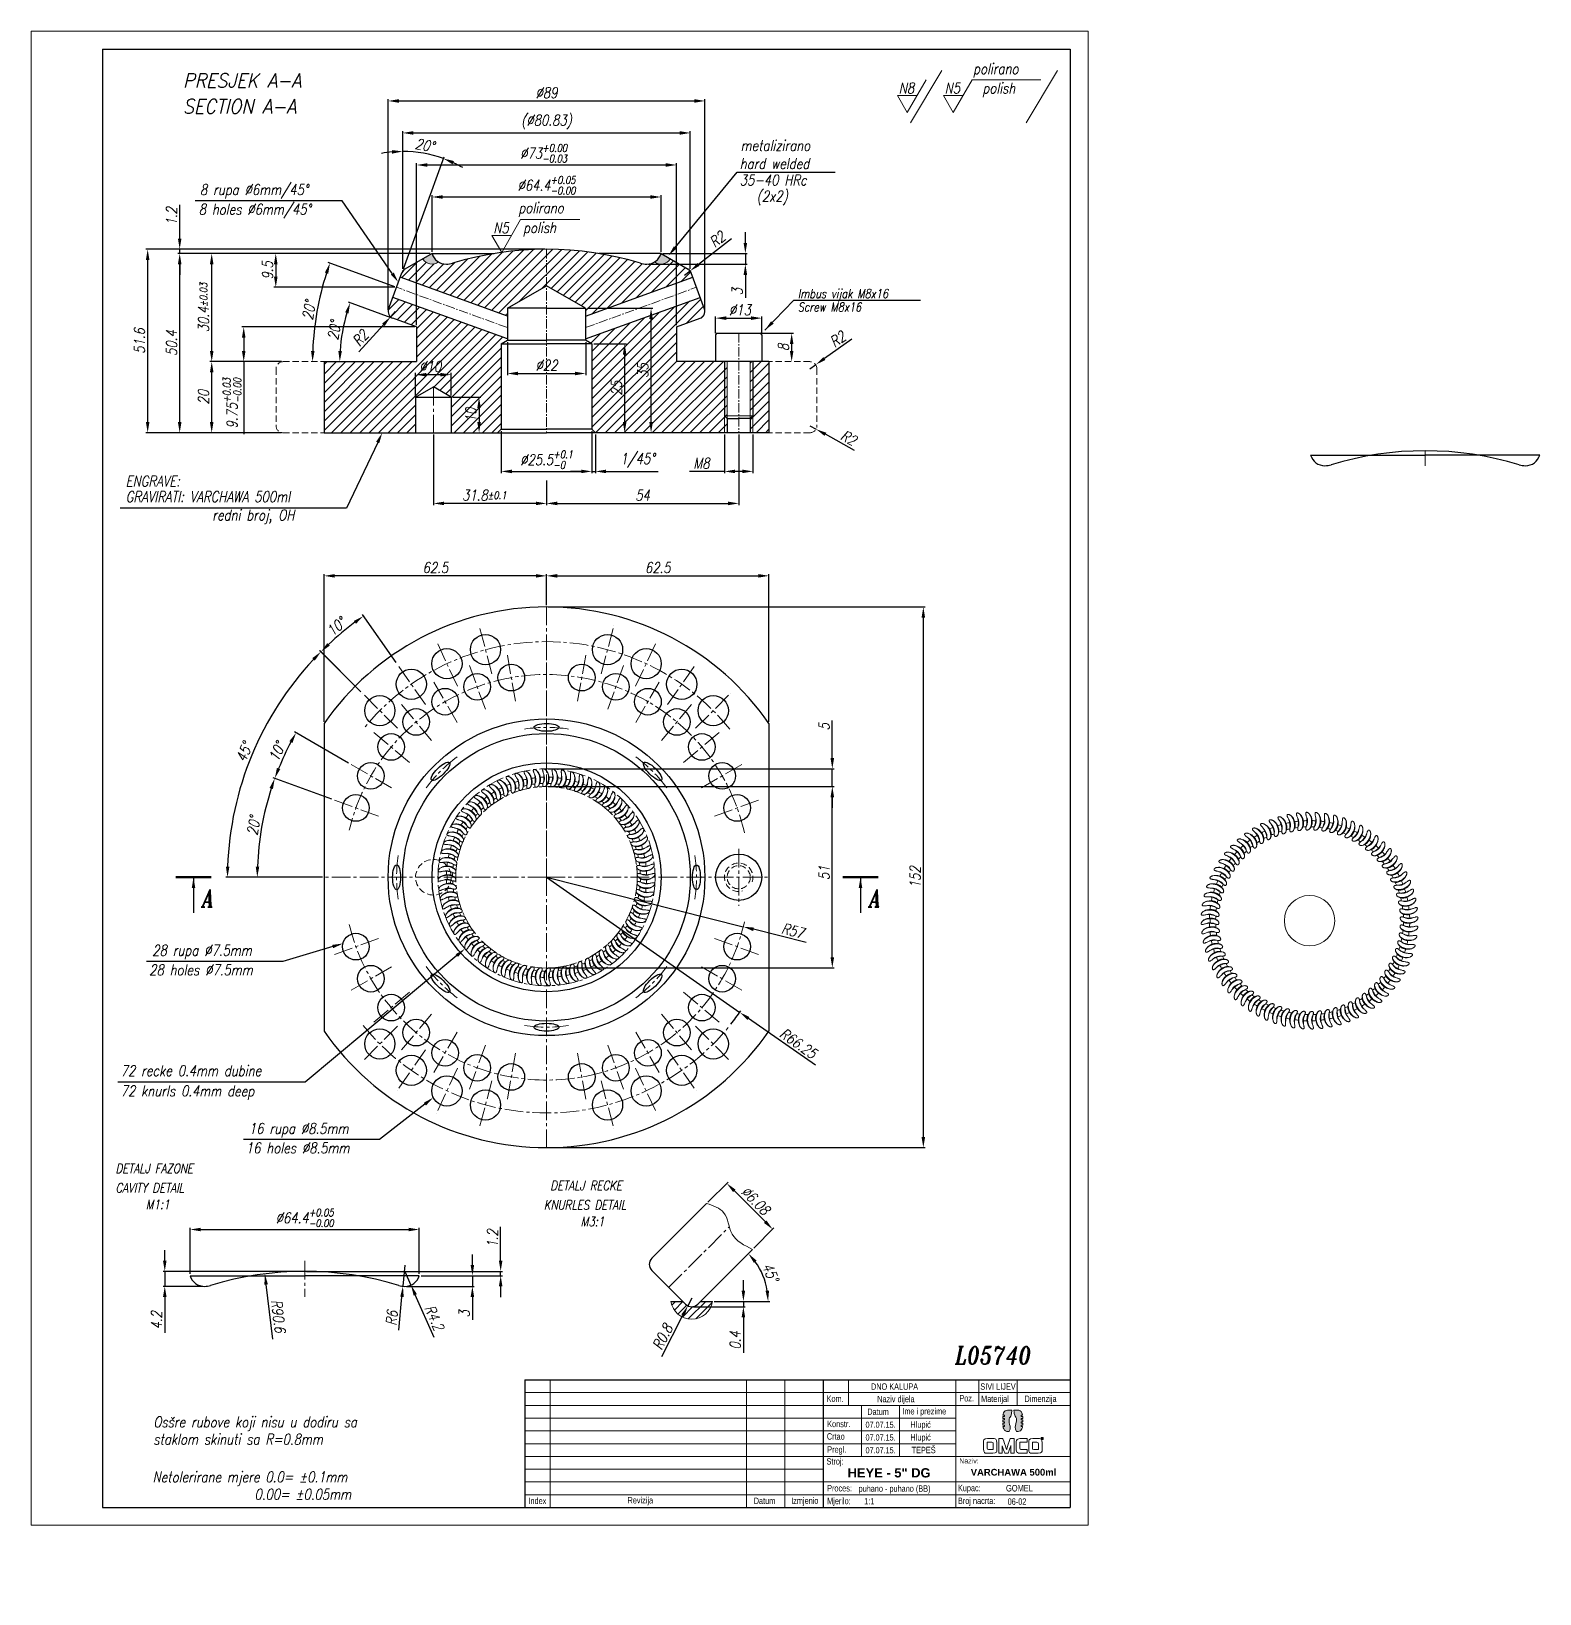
# Model space of a CAD drawing. Extents: x 89 to 513, y 1 to 440.
import ezdxf
from ezdxf import colors
from ezdxf.entities.mleader import LeaderData, LeaderLine
from ezdxf.math import Vec2, Vec3

# ---------------------------------------------------------------- set-up
doc = ezdxf.new("R2010")
doc.units = 0
doc.header["$LTSCALE"] = 7
doc.header["$MEASUREMENT"] = 0
doc.linetypes.add('CENTER2', pattern=[1.125, 0.75, -0.125, 0.125, -0.125])
doc.linetypes.add('HIDDEN', pattern=[0.375, 0.25, -0.125])
doc.layers.get('0').update_dxf_attribs({"linetype": 'CONTINUOUS', "lineweight": 15})
for name, color, linetype, lineweight in [('1', 1, 'CENTER2', 15), ('2', 2, 'HIDDEN', 15), ('3', 3, 'CONTINUOUS', 30), ('4', 5, 'CONTINUOUS', 50), ('8', 252, 'CONTINUOUS', 15), ('ENGLISH', 252, 'CONTINUOUS', 18)]:
    doc.layers.add(name, color=color, linetype=linetype, lineweight=lineweight)
doc.styles.add('ITALICT', font='ITALICT.shx', dxfattribs={"width": 0.8, "height": 3})
doc.styles.get("Standard").update_dxf_attribs({"font": 'isocp.shx', "height": 3})
doc.styles.add('style2', font='swissc.ttf')
doc.dimstyles.get("Standard").update_dxf_attribs({"dimtxt": 3, "dimasz": 3, "dimexe": 0.5, "dimexo": 0.5, "dimgap": 0.8, "dimtad": 1, "dimdsep": 46, "dimtxsty": 'ITALICT', "dimcen": 0.09, "dimazin": 2, "dimtfac": 1, "dimtmove": 0, "dimatfit": 3, "dimfxl": 1, "dimtolj": 1, "dimtzin": 0, "dimarcsym": 0})

msp = doc.modelspace()

# ---------------------------------------------------------------- texts
at = {"linetype": 'Continuous', "style": 'ITALICT', "width": 0.9}
msp.add_text('PRESJEK A-A', height=4, dxfattribs=at).set_placement((131.651, 424.189))
at = {"style": 'ITALICT', "width": 0.8}
for s, height, p in [('metalizirano', 3, (288.37, 406.412)), ('8 rupa %%C6mm/45%%D', 3, (136.421, 394.014)), ('35-40 HRc', 3, (288.098, 396.674)), ('(2x2)', 3, (292.889, 392.179)), ('Imbus vijak M8x16', 2.5, (304.429, 365.027)), ('GRAVIRATI: VARCHAWA 500ml ', 3, (115.574, 307.698)), ('redni broj, OH', 3, (139.89, 302.541)), ('A', 5, (137.064, 193.8)), ('A', 5, (324.497, 193.8)), ('28 rupa %%C7.5mm', 3, (123.004, 180.166)), ('72 recke 0.4mm dubine', 3, (114.138, 146.321)), ('16 rupa %%C8.5mm', 3, (150.184, 130.094)), ('DETALJ FAZONE', 2.625, (112.692, 119.058)), ('DETALJ RECKE', 2.625, (234.885, 114.234)), ('M1:1', 2.625, (121.225, 108.942)), ('M3:1', 2.625, (243.418, 104.118)), ('L05740', 5, (348.606, 65.289)), ('Osšre rubove koji nisu u dodiru sa', 3, (123.334, 47.585)), ('staklom skinuti sa R=0.8mm', 3, (123.334, 42.727)), ('Netolerirane mjere 0.0= %%p0.1mm', 3, (123.133, 32.125)), ('                0.00= %%p0.05mm', 3, (123.133, 27.267))]:
    msp.add_text(s, height=height, dxfattribs=at).set_placement(p)
at = {"style": 'style2'}
for s, height, p in [('DNO KALUPA', 1.7938, (324.985, 58.137)), ('SIVI LIJEV', 1.7938, (355.723, 58.15)), ('Kom.', 1.7938, (312.514, 54.742)), ('Datum', 1.7938, (323.951, 51.058)), ('Naziv dijela', 1.79382, (326.741, 54.634)), ('Ime i prezime', 1.79382, (333.798, 51.193)), ('Poz.', 1.7938, (349.821, 54.847)), ('Materijal', 1.7938, (355.939, 54.687)), ('Dimenzija', 1.7938, (368.129, 54.691)), ('Konstr.', 1.7938, (312.687, 47.624)), ('07.07.15.', 1.7, (323.456, 47.459)), ('Hlupić', 1.7938, (336.084, 47.459)), ('Crtao', 1.7938, (312.592, 44.121)), ('07.07.15.', 1.7, (323.456, 43.871)), ('Hlupić', 1.7938, (336.084, 43.871)), ('Pregl.', 1.7938, (312.687, 40.426)), ('07.07.15.', 1.7, (323.456, 40.284)), ('TEPEŠ', 1.7938, (336.42, 40.302)), ('Stroj:', 1.7938, (312.492, 37.119)), ('Naziv:', 1.4351, (349.803, 37.426)), ('Proces:', 1.7938, (312.666, 29.557)), ('puhano - puhano (BB)', 1.79382, (321.495, 29.454)), ('Kupac:', 1.7938, (349.423, 29.618)), ('GOMEL', 1.8268, (362.93, 29.546)), ('Index', 1.7938, (228.725, 26)), ('Revizija', 1.7938, (256.572, 26.177)), ('Datum', 1.7938, (292.035, 26.013)), ('Izmjenio', 1.7938, (302.563, 26.054)), ('Mjerilo:', 1.7938, (312.666, 25.969)), ('1:1', 1.7938, (323.087, 25.914)), ('Broj nacrta:', 1.79382, (349.432, 26.028)), ('06-02', 1.7938, (363.4, 25.801))]:
    msp.add_text(s, height=height, dxfattribs=at).set_placement(p)
at = {"attachment_point": 1}
for s, insert, char_height, width in [('{\\fArial|b1|i0|c238|p34;HEYE - 5" DG}', (318.426, 36.087), 2.6, 26.63899), ('{\\fArial|b1|i0|c238|p34;VARCHAWA 500ml}', (353.024, 35.907), 1.9, 34.36193)]:
    msp.add_mtext(s, dxfattribs=dict(at, insert=insert, char_height=char_height, width=width))
at = {"layer": '8', "style": 'ITALICT', "width": 0.8}
msp.add_text('Screw M8x16', height=2.5, dxfattribs=at).set_placement((304.429, 361.259))
at = {"layer": 'ENGLISH', "linetype": 'Continuous', "style": 'ITALICT', "width": 0.9}
msp.add_text('SECTION A-A', height=4, dxfattribs=at).set_placement((131.651, 416.908))
at = {"layer": 'ENGLISH', "style": 'ITALICT', "width": 0.8}
for s, height, p in [('hard welded', 3, (288.121, 401.323)), ('8 holes %%C6mm/45%%D', 3, (136.06, 388.488)), ('ENGRAVE:', 3, (115.569, 312.061)), ('28 holes %%C7.5mm', 3, (122.143, 174.675)), ('72 knurls 0.4mm deep', 3, (114.138, 140.637)), ('16 holes %%C8.5mm', 3, (149.323, 124.603)), ('CAVITY DETAIL', 2.625, (112.692, 113.603)), ('KNURLES DETAIL', 2.625, (233.064, 108.779))]:
    msp.add_text(s, height=height, dxfattribs=at).set_placement(p)

# ---------------------------------------------------------------- blocks, each defined once
blk = doc.blocks.new('*D12')
at = {"color": 0, "lineweight": -2, "transparency": 16777216}
for p, q in [((193.39, 373.29), (193.39, 411.94)), ((196.39, 411.44), (271.22, 411.44)), ((274.22, 373.29), (274.22, 411.94))]:
    blk.add_line(p, q, dxfattribs=at)
at = {"color": 0, "transparency": 16777216}
for points in [[(196.39, 411.94), (196.39, 410.94), (193.39, 411.44)], [(271.22, 411.94), (271.22, 410.94), (274.22, 411.44)]]:
    blk.add_solid(points, dxfattribs=at)
at = {"color": 0, "transparency": 16777216, "insert": (233.81, 414.52), "char_height": 3, "attachment_point": 5, "style": 'ITALICT'}
blk.add_mtext('\\A1;(%%c80.83)', dxfattribs=at)
blk = doc.blocks.new('*D13')
at = {"color": 0, "lineweight": -2, "transparency": 16777216}
for p, q in [((189.31, 361.71), (189.31, 420.94)), ((192.31, 420.44), (275.31, 420.44)), ((278.31, 361.71), (278.31, 420.94))]:
    blk.add_line(p, q, dxfattribs=at)
at = {"color": 0, "transparency": 16777216}
for points in [[(192.31, 420.94), (192.31, 419.94), (189.31, 420.44)], [(275.31, 420.94), (275.31, 419.94), (278.31, 420.44)]]:
    blk.add_solid(points, dxfattribs=at)
at = {"color": 0, "transparency": 16777216, "insert": (233.81, 422.74), "char_height": 3, "attachment_point": 5, "style": 'ITALICT'}
blk.add_mtext('\\A1;%%c89', dxfattribs=at)
blk = doc.blocks.new('*D14')
at = {"color": 0, "lineweight": -2, "transparency": 16777216}
for p, q in [((197.31, 357.4), (197.31, 402.94)), ((200.31, 402.44), (267.31, 402.44)), ((270.31, 357.4), (270.31, 402.94))]:
    blk.add_line(p, q, dxfattribs=at)
at = {"color": 0, "transparency": 16777216}
for points in [[(200.31, 402.94), (200.31, 401.94), (197.31, 402.44)], [(267.31, 402.94), (267.31, 401.94), (270.31, 402.44)]]:
    blk.add_solid(points, dxfattribs=at)
at = {"color": 0, "transparency": 16777216, "insert": (232.99, 405.72), "char_height": 3, "attachment_point": 5, "style": 'ITALICT'}
blk.add_mtext('\\A1;%%c73{}{\\H0.71x;\\C3;\\S+0.00^ -0.03;}', dxfattribs=at)
blk = doc.blocks.new('*D15')
at = {"color": 0, "lineweight": -2, "transparency": 16777216}
for p, q in [((201.13, 377.55), (157.22, 377.55)), ((157.72, 374.55), (157.72, 371.05)), ((191.17, 368.05), (157.22, 368.05))]:
    blk.add_line(p, q, dxfattribs=at)
at = {"color": 0, "transparency": 16777216}
for points in [[(157.22, 374.55), (158.22, 374.55), (157.72, 377.55)], [(157.22, 371.05), (158.22, 371.05), (157.72, 368.05)]]:
    blk.add_solid(points, dxfattribs=at)
at = {"color": 0, "transparency": 16777216, "insert": (155.42, 372.8), "char_height": 3, "attachment_point": 5, "rotation": 90, "style": 'ITALICT'}
blk.add_mtext('\\A1;9.5', dxfattribs=at)
blk = doc.blocks.new('*D4')
at = {"color": 0, "lineweight": -2, "transparency": 16777216}
for p, q in [((201.63, 378.05), (201.63, 393.94)), ((204.63, 393.44), (262.98, 393.44)), ((265.98, 378.05), (265.98, 393.94))]:
    blk.add_line(p, q, dxfattribs=at)
at = {"color": 0, "transparency": 16777216}
for points in [[(204.63, 393.94), (204.63, 392.94), (201.63, 393.44)], [(262.98, 393.94), (262.98, 392.94), (265.98, 393.44)]]:
    blk.add_solid(points, dxfattribs=at)
at = {"color": 0, "transparency": 16777216, "insert": (233.81, 396.72), "char_height": 3, "attachment_point": 5, "style": 'ITALICT'}
blk.add_mtext('\\A1;%%c64.4{}{\\H0.71x;\\C3;\\S+0.05^ -0.00;}', dxfattribs=at)
blk = doc.blocks.new('*D5')
at = {"color": 0, "lineweight": -2, "transparency": 16777216}
for p, q in [((196.81, 356.9), (148.22, 356.9)), ((148.72, 353.9), (148.72, 350.15)), ((159.31, 347.15), (148.22, 347.15)), ((148.72, 347.15), (148.72, 326.73))]:
    blk.add_line(p, q, dxfattribs=at)
at = {"color": 0, "transparency": 16777216}
for points in [[(148.22, 353.9), (149.22, 353.9), (148.72, 356.9)], [(148.22, 350.15), (149.22, 350.15), (148.72, 347.15)]]:
    blk.add_solid(points, dxfattribs=at)
at = {"color": 0, "transparency": 16777216, "insert": (145.44, 335.44), "char_height": 3, "attachment_point": 5, "rotation": 90, "style": 'ITALICT'}
blk.add_mtext('\\A1;9.75{}{\\H0.71x;\\C3;\\S+0.03^ -0.00;}', dxfattribs=at)
blk = doc.blocks.new('*D6')
at = {"color": 0, "lineweight": -2, "transparency": 16777216}
for p, q in [((159.31, 347.15), (139.22, 347.15)), ((139.72, 330.15), (139.72, 344.15)), ((159.31, 327.15), (139.22, 327.15))]:
    blk.add_line(p, q, dxfattribs=at)
at = {"color": 0, "transparency": 16777216}
for points in [[(139.22, 344.15), (140.22, 344.15), (139.72, 347.15)], [(139.22, 330.15), (140.22, 330.15), (139.72, 327.15)]]:
    blk.add_solid(points, dxfattribs=at)
at = {"color": 0, "transparency": 16777216, "insert": (137.42, 337.15), "char_height": 3, "attachment_point": 5, "rotation": 90, "style": 'ITALICT'}
blk.add_mtext('\\A1;20', dxfattribs=at)
blk = doc.blocks.new('*D7')
at = {"color": 0, "lineweight": -2, "transparency": 16777216}
for p, q in [((158.68, 377.55), (139.22, 377.55)), ((139.72, 350.15), (139.72, 374.55)), ((159.31, 347.15), (139.22, 347.15))]:
    blk.add_line(p, q, dxfattribs=at)
at = {"color": 0, "transparency": 16777216}
for points in [[(139.22, 374.55), (140.22, 374.55), (139.72, 377.55)], [(139.22, 350.15), (140.22, 350.15), (139.72, 347.15)]]:
    blk.add_solid(points, dxfattribs=at)
at = {"color": 0, "transparency": 16777216, "insert": (137.42, 362.35), "char_height": 3, "attachment_point": 5, "rotation": 90, "style": 'ITALICT'}
blk.add_mtext('\\A1;30.4{}{\\H0.71x;\\C3;%%p0.03}', dxfattribs=at)
blk = doc.blocks.new('*D8')
at = {"color": 0, "lineweight": -2, "transparency": 16777216}
for p, q in [((201.13, 377.55), (130.22, 377.55)), ((130.72, 330.15), (130.72, 374.55)), ((159.31, 327.15), (130.22, 327.15))]:
    blk.add_line(p, q, dxfattribs=at)
at = {"color": 0, "transparency": 16777216}
for points in [[(130.22, 374.55), (131.22, 374.55), (130.72, 377.55)], [(130.22, 330.15), (131.22, 330.15), (130.72, 327.15)]]:
    blk.add_solid(points, dxfattribs=at)
at = {"color": 0, "transparency": 16777216, "insert": (128.42, 352.35), "char_height": 3, "attachment_point": 5, "rotation": 90, "style": 'ITALICT'}
blk.add_mtext('\\A1;50.4', dxfattribs=at)
blk = doc.blocks.new('*D9')
at = {"color": 0, "lineweight": -2, "transparency": 16777216}
for p, q in [((289.69, 380.55), (289.69, 383.55)), ((262.46, 374.55), (290.19, 374.55)), ((266.48, 377.55), (290.19, 377.55)), ((289.69, 377.55), (289.69, 374.55)), ((289.69, 371.55), (289.69, 365.12))]:
    blk.add_line(p, q, dxfattribs=at)
at = {"color": 0, "transparency": 16777216}
for points in [[(289.19, 380.55), (290.19, 380.55), (289.69, 377.55)], [(289.19, 371.55), (290.19, 371.55), (289.69, 374.55)]]:
    blk.add_solid(points, dxfattribs=at)
at = {"color": 0, "transparency": 16777216, "insert": (287.39, 366.84), "char_height": 3, "attachment_point": 5, "rotation": 90, "style": 'ITALICT'}
blk.add_mtext('\\A1;3', dxfattribs=at)
blk = doc.blocks.new('*D10')
at = {"color": 0, "lineweight": -2, "transparency": 16777216}
for p, q in [((234.31, 227.7), (314.62, 227.7)), ((314.12, 179.7), (314.12, 224.7)), ((234.31, 176.7), (314.62, 176.7))]:
    blk.add_line(p, q, dxfattribs=at)
at = {"color": 0, "transparency": 16777216}
for points in [[(313.62, 224.7), (314.62, 224.7), (314.12, 227.7)], [(313.62, 179.7), (314.62, 179.7), (314.12, 176.7)]]:
    blk.add_solid(points, dxfattribs=at)
at = {"color": 0, "transparency": 16777216, "insert": (311.82, 203.45), "char_height": 3, "attachment_point": 5, "rotation": 90, "style": 'ITALICT'}
blk.add_mtext('\\A1;51', dxfattribs=at)
blk = doc.blocks.new('*D11')
at = {"color": 0, "lineweight": -2, "transparency": 16777216}
for p, q in [((314.12, 235.7), (314.12, 246.28)), ((234.31, 232.7), (314.62, 232.7)), ((314.12, 227.7), (314.12, 232.7)), ((234.31, 227.7), (314.62, 227.7)), ((314.12, 224.7), (314.12, 221.7))]:
    blk.add_line(p, q, dxfattribs=at)
at = {"color": 0, "transparency": 16777216}
for points in [[(313.62, 235.7), (314.62, 235.7), (314.12, 232.7)], [(313.62, 224.7), (314.62, 224.7), (314.12, 227.7)]]:
    blk.add_solid(points, dxfattribs=at)
at = {"color": 0, "transparency": 16777216, "insert": (311.82, 244.51), "char_height": 3, "attachment_point": 5, "rotation": 90, "style": 'ITALICT'}
blk.add_mtext('\\A1;5', dxfattribs=at)
blk = doc.blocks.new('*D16')
at = {"color": 0, "lineweight": -2, "transparency": 16777216}
blk.add_line((190.15, 359.5), (178.15, 363.87), dxfattribs=at)
blk.add_arc((224.1, 347.15), 48.39, 163.5526, 176.4474, dxfattribs=at)
at = {"color": 0, "transparency": 16777216}
for points in [[(177.21, 361.01), (178.16, 360.7), (178.62, 363.7)], [(176.3, 350.13), (175.3, 350.16), (175.7, 347.15)]]:
    blk.add_solid(points, dxfattribs=at)
at = {"color": 0, "transparency": 16777216, "insert": (174.17, 355.95), "char_height": 3, "attachment_point": 5, "rotation": 80, "style": 'ITALICT'}
blk.add_mtext('\\A1;20°', dxfattribs=at)
blk = doc.blocks.new('*D17')
at = {"color": 0, "lineweight": -2, "transparency": 16777216}
for p, q in [((191.31, 361.21), (189.97, 359.73)), ((181.08, 349.89), (187.96, 357.5))]:
    blk.add_line(p, q, dxfattribs=at)
at = {"color": 0, "transparency": 16777216}
blk.add_solid([(187.58, 357.84), (188.33, 357.17), (189.97, 359.73)], dxfattribs=at)
at = {"color": 0, "transparency": 16777216, "insert": (181.51, 353.8), "char_height": 3, "attachment_point": 5, "rotation": 47.9094, "style": 'ITALICT'}
blk.add_mtext('\\A1;R2', dxfattribs=at)
blk = doc.blocks.new('*D18')
at = {"color": 0, "lineweight": -2, "transparency": 16777216}
blk.add_line((191.2, 368.22), (172.48, 375.04), dxfattribs=at)
blk.add_arc((249.09, 347.15), 81.03, 162.1214, 177.8786, dxfattribs=at)
at = {"color": 0, "transparency": 16777216}
for points in [[(171.5, 372.19), (172.45, 371.86), (172.95, 374.86)], [(168.62, 350.14), (167.62, 350.16), (168.06, 347.15)]]:
    blk.add_solid(points, dxfattribs=at)
at = {"color": 0, "transparency": 16777216, "insert": (167.03, 361.62), "char_height": 3, "attachment_point": 5, "rotation": 80, "style": 'ITALICT'}
blk.add_mtext('\\A1;20°', dxfattribs=at)
blk = doc.blocks.new('*D19')
at = {"color": 0, "lineweight": -2, "transparency": 16777216}
for p, q in [((133.65, 90.7), (133.65, 103.68)), ((136.65, 103.18), (195.05, 103.18)), ((198.05, 90.7), (198.05, 103.68))]:
    blk.add_line(p, q, dxfattribs=at)
at = {"color": 0, "transparency": 16777216}
for points in [[(136.65, 103.68), (136.65, 102.68), (133.65, 103.18)], [(195.05, 103.68), (195.05, 102.68), (198.05, 103.18)]]:
    blk.add_solid(points, dxfattribs=at)
at = {"color": 0, "transparency": 16777216, "insert": (165.85, 106.46), "char_height": 3, "attachment_point": 5, "style": 'ITALICT'}
blk.add_mtext('\\A1;%%c64.4{}{\\H0.71x;\\C3;\\S+0.05^ -0.00;}', dxfattribs=at)
blk = doc.blocks.new('*D20')
at = {"color": 0, "lineweight": -2, "transparency": 16777216}
for p, q in [((212.98, 93.2), (212.98, 96.2)), ((198.55, 90.2), (213.48, 90.2)), ((212.98, 90.2), (212.98, 87.2)), ((194.5, 87.2), (213.48, 87.2)), ((212.98, 84.2), (212.98, 77.77))]:
    blk.add_line(p, q, dxfattribs=at)
at = {"color": 0, "transparency": 16777216}
for points in [[(212.48, 93.2), (213.48, 93.2), (212.98, 90.2)], [(212.48, 84.2), (213.48, 84.2), (212.98, 87.2)]]:
    blk.add_solid(points, dxfattribs=at)
at = {"color": 0, "transparency": 16777216, "insert": (210.68, 79.48), "char_height": 3, "attachment_point": 5, "rotation": 90, "style": 'ITALICT'}
blk.add_mtext('\\A1;3', dxfattribs=at)
blk = doc.blocks.new('*D21')
at = {"color": 0, "lineweight": -2, "transparency": 16777216}
for p, q in [((285.76, 381.68), (276.54, 374.5)), ((272.59, 371.43), (274.17, 372.65))]:
    blk.add_line(p, q, dxfattribs=at)
at = {"color": 0, "transparency": 16777216}
blk.add_solid([(276.23, 374.89), (276.84, 374.1), (274.17, 372.65)], dxfattribs=at)
at = {"color": 0, "transparency": 16777216, "insert": (281.82, 381.53), "char_height": 3, "attachment_point": 5, "rotation": 37.8993, "style": 'ITALICT'}
blk.add_mtext('\\A1;R2', dxfattribs=at)
blk = doc.blocks.new('*D22')
at = {"color": 0, "lineweight": -2, "transparency": 16777216}
for p, q in [((319.59, 353.43), (311.9, 348.03)), ((307.81, 345.15), (309.44, 346.3))]:
    blk.add_line(p, q, dxfattribs=at)
at = {"color": 0, "transparency": 16777216}
blk.add_solid([(311.61, 348.44), (312.19, 347.62), (309.44, 346.3)], dxfattribs=at)
at = {"color": 0, "transparency": 16777216, "insert": (315.65, 353.47), "char_height": 3, "attachment_point": 5, "rotation": 35.1086, "style": 'ITALICT'}
blk.add_mtext('\\A1;R2', dxfattribs=at)
blk = doc.blocks.new('*D23')
at = {"color": 0, "lineweight": -2, "transparency": 16777216}
for p, q in [((307.81, 329.15), (309.56, 328.18)), ((320.4, 322.17), (312.18, 326.73))]:
    blk.add_line(p, q, dxfattribs=at)
at = {"color": 0, "transparency": 16777216}
blk.add_solid([(312.42, 327.16), (311.94, 326.29), (309.56, 328.18)], dxfattribs=at)
at = {"color": 0, "transparency": 16777216, "insert": (318.72, 325.73), "char_height": 3, "attachment_point": 5, "rotation": 330.9977, "style": 'ITALICT'}
blk.add_mtext('\\A1;R2', dxfattribs=at)
blk = doc.blocks.new('*D24')
at = {"color": 0, "lineweight": -2, "transparency": 16777216}
for p, q in [((202.01, 326.65), (202.01, 306.8)), ((233.81, 313.75), (233.81, 306.8)), ((230.81, 307.3), (205.01, 307.3))]:
    blk.add_line(p, q, dxfattribs=at)
at = {"color": 0, "transparency": 16777216}
for points in [[(205.01, 307.8), (205.01, 306.8), (202.01, 307.3)], [(230.81, 307.8), (230.81, 306.8), (233.81, 307.3)]]:
    blk.add_solid(points, dxfattribs=at)
at = {"color": 0, "transparency": 16777216, "insert": (216.31, 309.6), "char_height": 3, "attachment_point": 5, "style": 'ITALICT'}
blk.add_mtext('\\A1;31.8{}{\\H0.71x;\\C3;%%p0.1}', dxfattribs=at)
blk = doc.blocks.new('*D25')
at = {"color": 0, "lineweight": -2, "transparency": 16777216}
for p, q in [((207.51, 337.15), (215.35, 337.15)), ((214.85, 334.15), (214.85, 330.15))]:
    blk.add_line(p, q, dxfattribs=at)
at = {"color": 0, "transparency": 16777216}
for points in [[(214.35, 334.15), (215.35, 334.15), (214.85, 337.15)], [(214.35, 330.15), (215.35, 330.15), (214.85, 327.15)]]:
    blk.add_solid(points, dxfattribs=at)
at = {"color": 0, "transparency": 16777216, "insert": (212.55, 332.15), "char_height": 3, "attachment_point": 5, "rotation": 90, "style": 'ITALICT'}
blk.add_mtext('\\A1;10', dxfattribs=at)
blk = doc.blocks.new('*D26')
at = {"color": 0, "lineweight": -2, "transparency": 16777216}
for p, q in [((197.01, 337.65), (197.01, 343.98)), ((204.01, 343.48), (200.01, 343.48)), ((207.01, 337.65), (207.01, 343.98))]:
    blk.add_line(p, q, dxfattribs=at)
at = {"color": 0, "transparency": 16777216}
for points in [[(200.01, 343.98), (200.01, 342.98), (197.01, 343.48)], [(204.01, 343.98), (204.01, 342.98), (207.01, 343.48)]]:
    blk.add_solid(points, dxfattribs=at)
at = {"color": 0, "transparency": 16777216, "insert": (201.13, 345.78), "char_height": 3, "attachment_point": 5, "style": 'ITALICT'}
blk.add_mtext('\\A1;%%c10', dxfattribs=at)
blk = doc.blocks.new('*D27')
at = {"color": 0, "lineweight": -2, "transparency": 16777216}
for p, q in [((281.31, 355.15), (281.31, 359.88)), ((284.31, 359.38), (291.31, 359.38)), ((294.31, 355.15), (294.31, 359.88))]:
    blk.add_line(p, q, dxfattribs=at)
at = {"color": 0, "transparency": 16777216}
for points in [[(284.31, 359.88), (284.31, 358.88), (281.31, 359.38)], [(291.31, 359.88), (291.31, 358.88), (294.31, 359.38)]]:
    blk.add_solid(points, dxfattribs=at)
at = {"color": 0, "transparency": 16777216, "insert": (288.15, 361.68), "char_height": 3, "attachment_point": 5, "style": 'ITALICT'}
blk.add_mtext('\\A1;%%c13', dxfattribs=at)
blk = doc.blocks.new('*D28')
at = {"color": 0, "lineweight": -2, "transparency": 16777216}
for p, q in [((283.81, 326.65), (283.81, 315.8)), ((291.81, 326.65), (291.81, 315.8)), ((283.81, 316.3), (273.95, 316.3)), ((288.81, 316.3), (286.81, 316.3))]:
    blk.add_line(p, q, dxfattribs=at)
at = {"color": 0, "transparency": 16777216}
for points in [[(286.81, 316.8), (286.81, 315.8), (283.81, 316.3)], [(288.81, 316.8), (288.81, 315.8), (291.81, 316.3)]]:
    blk.add_solid(points, dxfattribs=at)
at = {"color": 0, "transparency": 16777216, "insert": (277.38, 318.6), "char_height": 3, "attachment_point": 5, "style": 'ITALICT'}
blk.add_mtext('\\A1;M8', dxfattribs=at)
blk = doc.blocks.new('*D29')
at = {"color": 0, "lineweight": -2, "transparency": 16777216}
for p, q in [((294.31, 355.15), (303.2, 355.15)), ((302.7, 350.15), (302.7, 352.15))]:
    blk.add_line(p, q, dxfattribs=at)
at = {"color": 0, "transparency": 16777216}
for points in [[(302.2, 352.15), (303.2, 352.15), (302.7, 355.15)], [(302.2, 350.15), (303.2, 350.15), (302.7, 347.15)]]:
    blk.add_solid(points, dxfattribs=at)
at = {"color": 0, "transparency": 16777216, "insert": (300.4, 351.15), "char_height": 3, "attachment_point": 5, "rotation": 90, "style": 'ITALICT'}
blk.add_mtext('\\A1;8', dxfattribs=at)
blk = doc.blocks.new('*D30')
at = {"color": 0, "lineweight": -2, "transparency": 16777216}
for p, q in [((287.81, 326.65), (287.81, 306.8)), ((233.81, 313.75), (233.81, 306.8)), ((236.81, 307.3), (284.81, 307.3))]:
    blk.add_line(p, q, dxfattribs=at)
at = {"color": 0, "transparency": 16777216}
for points in [[(236.81, 307.8), (236.81, 306.8), (233.81, 307.3)], [(284.81, 307.8), (284.81, 306.8), (287.81, 307.3)]]:
    blk.add_solid(points, dxfattribs=at)
at = {"color": 0, "transparency": 16777216, "insert": (260.81, 309.6), "char_height": 3, "attachment_point": 5, "style": 'ITALICT'}
blk.add_mtext('\\A1;54', dxfattribs=at)
blk = doc.blocks.new('*D31')
at = {"color": 0, "lineweight": -2, "transparency": 16777216}
for p, q in [((222.81, 352.66), (222.81, 343.32)), ((244.81, 352.66), (244.81, 343.32)), ((225.81, 343.82), (241.81, 343.82))]:
    blk.add_line(p, q, dxfattribs=at)
at = {"color": 0, "transparency": 16777216}
for points in [[(225.81, 344.32), (225.81, 343.32), (222.81, 343.82)], [(241.81, 344.32), (241.81, 343.32), (244.81, 343.82)]]:
    blk.add_solid(points, dxfattribs=at)
at = {"color": 0, "transparency": 16777216, "insert": (233.81, 346.12), "char_height": 3, "attachment_point": 5, "style": 'ITALICT'}
blk.add_mtext('\\A1;%%c22', dxfattribs=at)
blk = doc.blocks.new('*D32')
at = {"color": 0, "lineweight": -2, "transparency": 16777216}
for p, q in [((221.06, 327.65), (221.06, 315.8)), ((246.56, 327.65), (246.56, 315.8)), ((224.06, 316.3), (243.56, 316.3))]:
    blk.add_line(p, q, dxfattribs=at)
at = {"color": 0, "transparency": 16777216}
for points in [[(224.06, 316.8), (224.06, 315.8), (221.06, 316.3)], [(243.56, 316.8), (243.56, 315.8), (246.56, 316.3)]]:
    blk.add_solid(points, dxfattribs=at)
at = {"color": 0, "transparency": 16777216, "insert": (233.81, 319.58), "char_height": 3, "attachment_point": 5, "style": 'ITALICT'}
blk.add_mtext('\\A1;%%c25.5{}{\\H0.71x;\\C3;\\S+0.1^ -0;}', dxfattribs=at)
blk = doc.blocks.new('*D33')
at = {"color": 0, "lineweight": -2, "transparency": 16777216}
for p, q in [((247.56, 326.65), (247.56, 315.8)), ((243.56, 316.3), (240.56, 316.3)), ((246.56, 316.3), (247.56, 316.3)), ((250.56, 316.3), (265.21, 316.3))]:
    blk.add_line(p, q, dxfattribs=at)
at = {"color": 0, "transparency": 16777216}
for points in [[(243.56, 316.8), (243.56, 315.8), (246.56, 316.3)], [(250.56, 316.8), (250.56, 315.8), (247.56, 316.3)]]:
    blk.add_solid(points, dxfattribs=at)
at = {"color": 0, "transparency": 16777216, "insert": (259.39, 319.38), "char_height": 3, "attachment_point": 5, "style": 'ITALICT'}
blk.add_mtext('\\A1;1/45%%d', dxfattribs=at)
blk = doc.blocks.new('*D34')
at = {"color": 0, "lineweight": -2, "transparency": 16777216}
for p, q in [((245.31, 362.15), (263.69, 362.15)), ((263.19, 330.15), (263.19, 359.15))]:
    blk.add_line(p, q, dxfattribs=at)
at = {"color": 0, "transparency": 16777216}
for points in [[(262.69, 359.15), (263.69, 359.15), (263.19, 362.15)], [(262.69, 330.15), (263.69, 330.15), (263.19, 327.15)]]:
    blk.add_solid(points, dxfattribs=at)
at = {"color": 0, "transparency": 16777216, "insert": (260.89, 344.65), "char_height": 3, "attachment_point": 5, "rotation": 90, "style": 'ITALICT'}
blk.add_mtext('\\A1;35', dxfattribs=at)
blk = doc.blocks.new('*D35')
at = {"color": 0, "lineweight": -2, "transparency": 16777216}
for p, q in [((247.06, 352.15), (256.26, 352.15)), ((255.76, 349.15), (255.76, 330.15))]:
    blk.add_line(p, q, dxfattribs=at)
at = {"color": 0, "transparency": 16777216}
for points in [[(255.26, 349.15), (256.26, 349.15), (255.76, 352.15)], [(255.26, 330.15), (256.26, 330.15), (255.76, 327.15)]]:
    blk.add_solid(points, dxfattribs=at)
at = {"color": 0, "transparency": 16777216, "insert": (253.46, 339.65), "char_height": 3, "attachment_point": 5, "rotation": 90, "style": 'ITALICT'}
blk.add_mtext('\\A1;25', dxfattribs=at)
blk = doc.blocks.new('*D46')
at = {"color": 0, "lineweight": -2, "transparency": 16777216}
for p, q in [((234.31, 278.2), (340.2, 278.2)), ((339.7, 275.2), (339.7, 129.2)), ((234.31, 126.2), (340.2, 126.2))]:
    blk.add_line(p, q, dxfattribs=at)
at = {"color": 0, "transparency": 16777216}
for points in [[(339.2, 275.2), (340.2, 275.2), (339.7, 278.2)], [(339.2, 129.2), (340.2, 129.2), (339.7, 126.2)]]:
    blk.add_solid(points, dxfattribs=at)
at = {"color": 0, "transparency": 16777216, "insert": (337.4, 202.2), "char_height": 3, "attachment_point": 5, "rotation": 90, "style": 'ITALICT'}
blk.add_mtext('\\A1;152', dxfattribs=at)
blk = doc.blocks.new('*D47')
at = {"color": 0, "lineweight": -2, "transparency": 16777216}
for p, q in [((171.31, 245.94), (171.31, 287.44)), ((230.81, 286.94), (174.31, 286.94)), ((233.81, 278.7), (233.81, 287.44))]:
    blk.add_line(p, q, dxfattribs=at)
at = {"color": 0, "transparency": 16777216}
for points in [[(174.31, 287.44), (174.31, 286.44), (171.31, 286.94)], [(230.81, 287.44), (230.81, 286.44), (233.81, 286.94)]]:
    blk.add_solid(points, dxfattribs=at)
at = {"color": 0, "transparency": 16777216, "insert": (202.56, 289.24), "char_height": 3, "attachment_point": 5, "style": 'ITALICT'}
blk.add_mtext('\\A1;62.5', dxfattribs=at)
blk = doc.blocks.new('*D48')
at = {"color": 0, "lineweight": -2, "transparency": 16777216}
for p, q in [((233.81, 278.7), (233.81, 287.44)), ((236.81, 286.94), (293.31, 286.94)), ((296.31, 245.94), (296.31, 287.44))]:
    blk.add_line(p, q, dxfattribs=at)
at = {"color": 0, "transparency": 16777216}
for points in [[(236.81, 287.44), (236.81, 286.44), (233.81, 286.94)], [(293.31, 287.44), (293.31, 286.44), (296.31, 286.94)]]:
    blk.add_solid(points, dxfattribs=at)
at = {"color": 0, "transparency": 16777216, "insert": (265.06, 289.24), "char_height": 3, "attachment_point": 5, "style": 'ITALICT'}
blk.add_mtext('\\A1;62.5', dxfattribs=at)
blk = doc.blocks.new('*D49')
at = {"color": 0, "lineweight": -2, "transparency": 16777216}
for p, q in [((233.81, 202.2), (289.09, 188.3)), ((306.79, 183.85), (292, 187.57))]:
    blk.add_line(p, q, dxfattribs=at)
at = {"color": 0, "transparency": 16777216}
blk.add_solid([(292.12, 188.05), (291.87, 187.08), (289.09, 188.3)], dxfattribs=at)
at = {"color": 0, "transparency": 16777216, "insert": (303.03, 187.17), "char_height": 3, "attachment_point": 5, "rotation": 345.8882, "style": 'ITALICT'}
blk.add_mtext('\\A1;R57', dxfattribs=at)
blk = doc.blocks.new('*D50')
at = {"color": 0, "lineweight": -2, "transparency": 16777216}
for p, q in [((233.81, 202.2), (288.1, 164.23)), ((309.38, 149.35), (290.56, 162.51))]:
    blk.add_line(p, q, dxfattribs=at)
blk.add_arc((233.81, 202.2), 66.25, 321.4891, 325.4645, dxfattribs=at)
at = {"color": 0, "transparency": 16777216}
blk.add_solid([(290.84, 162.92), (290.27, 162.1), (288.1, 164.23)], dxfattribs=at)
at = {"color": 0, "transparency": 16777216, "insert": (304.56, 155.52), "char_height": 3, "attachment_point": 5, "rotation": 325.032, "style": 'ITALICT'}
blk.add_mtext('\\A1;R66.25', dxfattribs=at)
blk = doc.blocks.new('*D51')
at = {"color": 0, "lineweight": -2, "transparency": 16777216}
for p, q in [((178.17, 234.32), (162.99, 243.08)), ((173.43, 224.17), (156.97, 230.16))]:
    blk.add_line(p, q, dxfattribs=at)
blk.add_arc((233.81, 202.2), 81.27, 152.1152, 157.8848, dxfattribs=at)
at = {"color": 0, "transparency": 16777216}
for points in [[(161.54, 240.45), (162.41, 239.96), (163.43, 242.83)], [(158.98, 232.61), (158.05, 232.97), (157.44, 229.99)]]:
    blk.add_solid(points, dxfattribs=at)
at = {"color": 0, "transparency": 16777216, "insert": (158.07, 237.51), "char_height": 3, "attachment_point": 5, "rotation": 65, "style": 'ITALICT'}
blk.add_mtext('\\A1;10°', dxfattribs=at)
blk = doc.blocks.new('*D52')
at = {"color": 0, "lineweight": -2, "transparency": 16777216}
for p, q in [((173.43, 224.17), (156.95, 230.17)), ((170.81, 202.2), (152.02, 202.2))]:
    blk.add_line(p, q, dxfattribs=at)
blk.add_arc((233.81, 202.2), 81.29, 162.1147, 177.8853, dxfattribs=at)
at = {"color": 0, "transparency": 16777216}
for points in [[(155.98, 227.32), (156.92, 227), (157.42, 230)], [(153.08, 205.19), (152.08, 205.21), (152.52, 202.2)]]:
    blk.add_solid(points, dxfattribs=at)
at = {"color": 0, "transparency": 16777216, "insert": (151.49, 216.71), "char_height": 3, "attachment_point": 5, "rotation": 80, "style": 'ITALICT'}
blk.add_mtext('\\A1;20°', dxfattribs=at)
blk = doc.blocks.new('*D53')
at = {"color": 0, "lineweight": -2, "transparency": 16777216}
for p, q in [((181.66, 254.35), (170.05, 265.95)), ((170.81, 202.2), (143.65, 202.2))]:
    blk.add_line(p, q, dxfattribs=at)
blk.add_arc((233.81, 202.2), 89.66, 136.9171, 178.0829, dxfattribs=at)
at = {"color": 0, "transparency": 16777216}
for points in [[(167.96, 263.79), (168.68, 263.09), (170.41, 265.6)], [(144.7, 205.19), (143.7, 205.21), (144.15, 202.2)]]:
    blk.add_solid(points, dxfattribs=at)
at = {"color": 0, "transparency": 16777216, "insert": (148.85, 237.39), "char_height": 3, "attachment_point": 5, "rotation": 67.5, "style": 'ITALICT'}
blk.add_mtext('\\A1;45°', dxfattribs=at)
blk = doc.blocks.new('*D54')
at = {"color": 0, "lineweight": -2, "transparency": 16777216}
for p, q in [((191.51, 262.61), (182.1, 276.05)), ((181.66, 254.35), (170.06, 265.95))]:
    blk.add_line(p, q, dxfattribs=at)
blk.add_arc((233.81, 202.2), 89.66, 126.9173, 133.0827, dxfattribs=at)
at = {"color": 0, "transparency": 16777216}
for points in [[(179.66, 274.28), (180.25, 273.47), (182.38, 275.64)], [(172.92, 267.32), (172.22, 268.04), (170.41, 265.59)]]:
    blk.add_solid(points, dxfattribs=at)
at = {"color": 0, "transparency": 16777216, "insert": (174.7, 272.64), "char_height": 3, "attachment_point": 5, "rotation": 40, "style": 'ITALICT'}
blk.add_mtext('\\A1;10°', dxfattribs=at)
blk = doc.blocks.new('*D55')
at = {"color": 0, "linetype": 'ByBlock', "lineweight": -2, "transparency": 16777216}
for p, q in [((274.6, 83.89), (273.51, 81.75)), ((266.18, 67.46), (272.14, 79.08))]:
    blk.add_line(p, q, dxfattribs=at)
at = {"color": 0, "transparency": 16777216}
blk.add_solid([(271.69, 79.31), (272.58, 78.85), (273.51, 81.75)], dxfattribs=at)
at = {"color": 0, "transparency": 16777216, "insert": (266.43, 72.99), "char_height": 3, "attachment_point": 5, "rotation": 62.8566, "style": 'ITALICT'}
blk.add_mtext('\\A1;R0.8', dxfattribs=at)
blk = doc.blocks.new('*D56')
at = {"color": 0, "linetype": 'ByBlock', "lineweight": -2, "transparency": 16777216}
blk.add_line((280.95, 82.99), (296.58, 82.99), dxfattribs=at)
blk.add_arc((277.09, 82.99), 18.99, 9.0627, 35.9373, dxfattribs=at)
at = {"color": 0, "transparency": 16777216}
for points in [[(292.09, 93.8), (292.85, 94.45), (290.52, 96.41)], [(296.34, 86.02), (295.35, 85.94), (296.08, 82.99)]]:
    blk.add_solid(points, dxfattribs=at)
at = {"color": 0, "transparency": 16777216, "insert": (296.76, 91.13), "char_height": 3, "attachment_point": 5, "rotation": 292.5, "style": 'ITALICT'}
blk.add_mtext('\\A1;45°', dxfattribs=at)
blk = doc.blocks.new('*D57')
at = {"color": 0, "linetype": 'ByBlock', "lineweight": -2, "transparency": 16777216}
for p, q in [((279.16, 110.85), (284.83, 116.52)), ((286.6, 114.04), (295.25, 105.39)), ((292.06, 97.95), (297.73, 103.62))]:
    blk.add_line(p, q, dxfattribs=at)
at = {"color": 0, "transparency": 16777216}
for points in [[(286.95, 114.39), (286.24, 113.69), (284.47, 116.16)], [(295.6, 105.74), (294.9, 105.03), (297.37, 103.26)]]:
    blk.add_solid(points, dxfattribs=at)
at = {"color": 0, "transparency": 16777216, "insert": (292.55, 111.34), "char_height": 3, "attachment_point": 5, "rotation": 315, "style": 'ITALICT'}
blk.add_mtext('\\A1;%%c6.08', dxfattribs=at)
blk = doc.blocks.new('*D58')
at = {"color": 0, "lineweight": -2, "transparency": 16777216}
for p, q in [((289.13, 85.99), (289.13, 88.99)), ((275.1, 81.49), (289.63, 81.49)), ((280.95, 82.99), (289.63, 82.99)), ((289.13, 82.99), (289.13, 81.49)), ((289.13, 78.49), (289.13, 68.51))]:
    blk.add_line(p, q, dxfattribs=at)
at = {"color": 0, "transparency": 16777216}
for points in [[(288.63, 85.99), (289.63, 85.99), (289.13, 82.99)], [(288.63, 78.49), (289.63, 78.49), (289.13, 81.49)]]:
    blk.add_solid(points, dxfattribs=at)
at = {"color": 0, "transparency": 16777216, "insert": (286.83, 72), "char_height": 3, "attachment_point": 5, "rotation": 90, "style": 'ITALICT'}
blk.add_mtext('\\A1;0.4', dxfattribs=at)
blk = doc.blocks.new('A$C0FD72C1E')
for p, q in [((8.79, 14.65), (0, 0)), ((41.25, 14.65), (32.45, 0)), ((4.36, 12.08), (-0.96, 2.86)), ((17.26, 12.08), (11.94, 2.86)), ((17.26, 12.08), (36.56, 12.08)), ((-3.7, 7.62), (-0.96, 2.86)), ((1.79, 7.62), (-3.7, 7.62)), ((9.19, 7.62), (11.94, 2.86)), ((14.69, 7.62), (9.19, 7.62))]:
    blk.add_line(p, q)
at = {"style": 'ITALICT', "width": 0.8}
for s, p in [('polirano', (17.55, 13.67)), ('N8', (-3.32, 8.24)), ('N5', (9.58, 8.24))]:
    blk.add_text(s, height=3, dxfattribs=at).set_placement(p)
at = {"layer": 'ENGLISH', "style": 'ITALICT', "width": 0.8}
blk.add_text('polish', height=3, dxfattribs=at).set_placement((20.16, 8.23))
blk = doc.blocks.new('A$C60527742')
at = {"layer": '8', "ltscale": 0.000105595}
for p, q in [((-0.99, 26.38), (-0.99, 26.38)), ((0.99, -26.38), (0.99, -26.38))]:
    blk.add_line(p, q, dxfattribs=at)
at = {"layer": '8', "ltscale": 0.000105618}
for p, q in [((1.31, 26.36), (1.32, 26.37)), ((-26.36, 1.31), (-26.37, 1.32))]:
    blk.add_line(p, q, dxfattribs=at)
at = {"layer": '8', "ltscale": 0.000105665}
for p, q in [((-14.04, 22.35), (-14.05, 22.35)), ((14.04, -22.35), (14.05, -22.35))]:
    blk.add_line(p, q, dxfattribs=at)
at = {"layer": '8', "ltscale": 0.000105631}
for p, q in [((-12.04, 23.49), (-12.04, 23.49)), ((-23.49, -12.04), (-23.49, -12.04)), ((9.95, -24.45), (9.95, -24.45))]:
    blk.add_line(p, q, dxfattribs=at)
at = {"layer": '8', "ltscale": 0.000105822}
blk.add_line((-9.95, 24.45), (-9.95, 24.45), dxfattribs=at)
at = {"layer": '8', "ltscale": 0.000105723}
blk.add_line((-7.78, 25.22), (-7.78, 25.23), dxfattribs=at)
at = {"layer": '8', "ltscale": 0.000105612}
for p, q in [((-5.55, 25.8), (-5.55, 25.81)), ((5.55, -25.8), (5.55, -25.81))]:
    blk.add_line(p, q, dxfattribs=at)
at = {"layer": '8', "ltscale": 0.000105562}
blk.add_line((-3.28, 26.19), (-3.28, 26.19), dxfattribs=at)
at = {"layer": '8', "ltscale": 0.00010543}
blk.add_line((3.61, 26.15), (3.61, 26.15), dxfattribs=at)
at = {"layer": '8', "ltscale": 0.000105538}
blk.add_line((5.87, 25.73), (5.87, 25.74), dxfattribs=at)
at = {"layer": '8', "ltscale": 0.000105744}
for p, q in [((8.09, 25.12), (8.09, 25.13)), ((-8.09, -25.12), (-8.09, -25.13))]:
    blk.add_line(p, q, dxfattribs=at)
at = {"layer": '8', "ltscale": 0.000105904}
blk.add_line((10.25, 24.32), (10.25, 24.33), dxfattribs=at)
at = {"layer": '8', "ltscale": 0.00010551}
blk.add_line((12.33, 23.34), (12.33, 23.34), dxfattribs=at)
at = {"layer": '8', "ltscale": 0.00010581}
for p, q in [((14.32, 22.17), (14.32, 22.18)), ((-14.32, -22.17), (-14.32, -22.18))]:
    blk.add_line(p, q, dxfattribs=at)
at = {"layer": '8', "ltscale": 0.000105645}
for p, q in [((-19.35, 17.95), (-19.35, 17.96)), ((17.95, 19.35), (17.96, 19.35)), ((-17.95, -19.35), (-17.96, -19.35)), ((19.35, -17.95), (19.35, -17.96))]:
    blk.add_line(p, q, dxfattribs=at)
at = {"layer": '8', "ltscale": 0.000105614}
for p, q in [((-17.71, 19.57), (-17.71, 19.57)), ((19.57, 17.71), (19.57, 17.71)), ((-21.04, -15.94), (-21.04, -15.94)), ((17.71, -19.57), (17.71, -19.57))]:
    blk.add_line(p, q, dxfattribs=at)
at = {"layer": '8', "ltscale": 0.000105854}
for p, q in [((-15.94, 21.04), (-15.94, 21.04)), ((15.94, -21.04), (15.94, -21.04))]:
    blk.add_line(p, q, dxfattribs=at)
at = {"layer": '8', "ltscale": 0.0001057}
for p, q in [((16.2, 20.84), (16.2, 20.84)), ((-16.2, -20.84), (-16.2, -20.84)), ((-5.87, -25.73), (-5.87, -25.74))]:
    blk.add_line(p, q, dxfattribs=at)
at = {"layer": '8', "ltscale": 0.000105778}
blk.add_line((-22.17, 14.32), (-22.18, 14.32), dxfattribs=at)
at = {"layer": '8', "ltscale": 0.000105436}
for p, q in [((-20.84, 16.2), (-20.84, 16.2)), ((-22.35, -14.04), (-22.35, -14.05))]:
    blk.add_line(p, q, dxfattribs=at)
at = {"layer": '8', "ltscale": 0.000105795}
for p, q in [((21.04, 15.94), (21.04, 15.94)), ((26.36, -1.31), (26.37, -1.32)), ((-1.31, -26.36), (-1.32, -26.37))]:
    blk.add_line(p, q, dxfattribs=at)
at = {"layer": '8', "ltscale": 0.000105621}
blk.add_line((22.35, 14.04), (22.35, 14.05), dxfattribs=at)
at = {"layer": '8', "ltscale": 0.000105777}
blk.add_line((-24.32, 10.25), (-24.33, 10.25), dxfattribs=at)
at = {"layer": '8', "ltscale": 0.000105788}
for p, q in [((-23.34, 12.33), (-23.34, 12.33)), ((26.19, 3.28), (26.19, 3.28))]:
    blk.add_line(p, q, dxfattribs=at)
at = {"layer": '8', "ltscale": 0.000105819}
for p, q in [((23.49, 12.04), (23.49, 12.04)), ((12.04, -23.49), (12.04, -23.49))]:
    blk.add_line(p, q, dxfattribs=at)
at = {"layer": '8', "ltscale": 0.000105642}
blk.add_line((24.45, 9.95), (24.45, 9.95), dxfattribs=at)
at = {"layer": '8', "ltscale": 0.000105437}
blk.add_line((-25.73, 5.87), (-25.74, 5.87), dxfattribs=at)
at = {"layer": '8', "ltscale": 0.000105629}
for p, q in [((-25.12, 8.09), (-25.13, 8.09)), ((25.12, -8.09), (25.13, -8.09))]:
    blk.add_line(p, q, dxfattribs=at)
at = {"layer": '8', "ltscale": 0.000105526}
blk.add_line((25.22, 7.78), (25.23, 7.78), dxfattribs=at)
at = {"layer": '8', "ltscale": 0.000105657}
for p, q in [((25.8, 5.55), (25.81, 5.55)), ((-25.8, -5.55), (-25.81, -5.55)), ((23.34, -12.33), (23.34, -12.33))]:
    blk.add_line(p, q, dxfattribs=at)
at = {"layer": '8', "ltscale": 0.028284}
blk.add_line((-27.9, -0.57), (-27.9, 0.57), dxfattribs=at)
at = {"layer": '8', "ltscale": 0.000105602}
blk.add_line((-26.15, 3.61), (-26.15, 3.61), dxfattribs=at)
at = {"layer": '8', "ltscale": 0.000105541}
for p, q in [((26.38, 0.99), (26.38, 0.99)), ((-26.38, -0.99), (-26.38, -0.99))]:
    blk.add_line(p, q, dxfattribs=at)
at = {"layer": '8', "ltscale": 0.000105601}
blk.add_line((-26.19, -3.28), (-26.19, -3.28), dxfattribs=at)
at = {"layer": '8', "ltscale": 0.000105772}
blk.add_line((26.15, -3.61), (26.15, -3.61), dxfattribs=at)
at = {"layer": '8', "ltscale": 0.000105717}
blk.add_line((-25.22, -7.78), (-25.23, -7.78), dxfattribs=at)
at = {"layer": '8', "ltscale": 0.000105599}
blk.add_line((25.73, -5.87), (25.74, -5.87), dxfattribs=at)
at = {"layer": '8', "ltscale": 0.000105832}
blk.add_line((-24.45, -9.95), (-24.45, -9.95), dxfattribs=at)
at = {"layer": '8', "ltscale": 0.000105635}
blk.add_line((24.32, -10.25), (24.33, -10.25), dxfattribs=at)
at = {"layer": '8', "ltscale": 0.00010554}
blk.add_line((20.84, -16.2), (20.84, -16.2), dxfattribs=at)
at = {"layer": '8', "ltscale": 0.00010566}
blk.add_line((22.17, -14.32), (22.18, -14.32), dxfattribs=at)
at = {"layer": '8', "ltscale": 0.000105789}
blk.add_line((-19.57, -17.71), (-19.57, -17.71), dxfattribs=at)
at = {"layer": '8', "ltscale": 0.000105379}
blk.add_line((-12.33, -23.34), (-12.33, -23.34), dxfattribs=at)
at = {"layer": '8', "ltscale": 0.000105762}
blk.add_line((-10.25, -24.32), (-10.25, -24.33), dxfattribs=at)
at = {"layer": '8', "ltscale": 0.0001056}
blk.add_line((-3.61, -26.15), (-3.61, -26.15), dxfattribs=at)
at = {"layer": '8', "ltscale": 0.000105749}
blk.add_line((3.28, -26.19), (3.28, -26.19), dxfattribs=at)
at = {"layer": '8', "ltscale": 0.000105532}
blk.add_line((7.78, -25.22), (7.78, -25.23), dxfattribs=at)
at = {"layer": '8'}
for points in [[(-12.67, 27.16), (-12.73, 27.19), (-12.8, 27.21), (-12.86, 27.23), (-12.92, 27.25), (-13, 27.28), (-13.08, 27.3), (-13.17, 27.31), (-13.26, 27.32), (-13.31, 27.33), (-13.36, 27.33), (-13.4, 27.32), (-13.44, 27.32), (-13.49, 27.31), (-13.55, 27.3), (-13.58, 27.29), (-13.61, 27.28), (-13.65, 27.26), (-13.68, 27.24), (-13.71, 27.21), (-13.73, 27.19), (-13.75, 27.16), (-13.76, 27.12), (-13.77, 27.09), (-13.78, 27.07), (-13.78, 27.05), (-13.78, 27.02), (-13.77, 26.99), (-13.76, 26.96), (-13.75, 26.92), (-13.74, 26.89), (-13.72, 26.86), (-13.69, 26.79), (-13.65, 26.74), (-13.62, 26.69), (-13.58, 26.64), (-13.49, 26.53), (-13.42, 26.44), (-13.25, 26.25), (-13.13, 26.11)], [(-10.26, 28.16), (-10.32, 28.19), (-10.38, 28.22), (-10.43, 28.25), (-10.49, 28.28), (-10.57, 28.31), (-10.66, 28.33), (-10.74, 28.36), (-10.83, 28.37), (-10.87, 28.38), (-10.92, 28.39), (-10.96, 28.39), (-11, 28.39), (-11.06, 28.38), (-11.12, 28.38), (-11.15, 28.37), (-11.18, 28.36), (-11.22, 28.35), (-11.25, 28.33), (-11.28, 28.3), (-11.31, 28.28), (-11.33, 28.25), (-11.35, 28.22), (-11.36, 28.19), (-11.36, 28.17), (-11.37, 28.15), (-11.37, 28.12), (-11.37, 28.09), (-11.36, 28.06), (-11.35, 28.02), (-11.34, 27.98), (-11.33, 27.95), (-11.3, 27.88), (-11.27, 27.83), (-11.24, 27.78), (-11.21, 27.72), (-11.13, 27.61), (-11.06, 27.51), (-10.91, 27.31), (-10.81, 27.15)], [(-8.63, 24.95), (-8.62, 25.09), (-8.61, 25.24), (-8.61, 25.39), (-8.62, 25.54), (-8.64, 25.69), (-8.67, 25.83), (-8.7, 25.98), (-8.74, 26.13), (-8.78, 26.27), (-8.83, 26.41), (-8.89, 26.55), (-8.96, 26.69)], [(-7.77, 28.95), (-7.82, 28.98), (-7.88, 29.02), (-7.93, 29.05), (-7.99, 29.08), (-8.07, 29.12), (-8.15, 29.16), (-8.23, 29.19), (-8.31, 29.21), (-8.36, 29.22), (-8.41, 29.23), (-8.45, 29.24), (-8.49, 29.24), (-8.55, 29.24), (-8.61, 29.24), (-8.64, 29.23), (-8.67, 29.23), (-8.7, 29.21), (-8.74, 29.2), (-8.77, 29.18), (-8.8, 29.16), (-8.83, 29.13), (-8.85, 29.1), (-8.86, 29.07), (-8.87, 29.05), (-8.87, 29.03), (-8.87, 29), (-8.87, 28.98), (-8.87, 28.94), (-8.87, 28.9), (-8.86, 28.87), (-8.85, 28.83), (-8.83, 28.76), (-8.8, 28.71), (-8.78, 28.65), (-8.75, 28.59), (-8.68, 28.47), (-8.62, 28.37), (-8.49, 28.15), (-8.4, 27.99)], [(-6.42, 25.61), (-6.4, 25.75), (-6.38, 25.9), (-6.37, 26.04), (-6.37, 26.19), (-6.37, 26.34), (-6.38, 26.49), (-6.4, 26.64), (-6.43, 26.79), (-6.46, 26.94), (-6.5, 27.08), (-6.54, 27.22), (-6.6, 27.37)], [(-5.21, 29.51), (-5.26, 29.55), (-5.32, 29.6), (-5.37, 29.63), (-5.42, 29.67), (-5.5, 29.71), (-5.57, 29.75), (-5.65, 29.79), (-5.73, 29.82), (-5.78, 29.84), (-5.83, 29.85), (-5.87, 29.86), (-5.91, 29.87), (-5.97, 29.87), (-6.03, 29.88), (-6.06, 29.87), (-6.09, 29.87), (-6.12, 29.86), (-6.16, 29.85), (-6.2, 29.83), (-6.23, 29.81), (-6.25, 29.79), (-6.28, 29.76), (-6.29, 29.73), (-6.3, 29.71), (-6.31, 29.69), (-6.31, 29.67), (-6.32, 29.64), (-6.32, 29.6), (-6.32, 29.57), (-6.31, 29.53), (-6.3, 29.49), (-6.29, 29.42), (-6.27, 29.36), (-6.25, 29.31), (-6.22, 29.25), (-6.17, 29.12), (-6.12, 29.01), (-6.01, 28.79), (-5.93, 28.62)], [(-4.17, 26.07), (-4.13, 26.21), (-4.1, 26.35), (-4.07, 26.5), (-4.06, 26.65), (-4.05, 26.8), (-4.05, 26.95), (-4.05, 27.1), (-4.07, 27.25), (-4.09, 27.4), (-4.11, 27.54), (-4.15, 27.69), (-4.18, 27.84)], [(-2.62, 29.85), (-2.67, 29.9), (-2.72, 29.95), (-2.77, 29.99), (-2.82, 30.03), (-2.89, 30.08), (-2.96, 30.13), (-3.03, 30.17), (-3.11, 30.21), (-3.16, 30.23), (-3.2, 30.25), (-3.24, 30.26), (-3.28, 30.27), (-3.34, 30.28), (-3.4, 30.29), (-3.43, 30.29), (-3.46, 30.29), (-3.5, 30.28), (-3.54, 30.27), (-3.57, 30.26), (-3.61, 30.24), (-3.63, 30.22), (-3.66, 30.2), (-3.68, 30.17), (-3.69, 30.15), (-3.69, 30.13), (-3.7, 30.1), (-3.71, 30.08), (-3.71, 30.04), (-3.71, 30), (-3.71, 29.97), (-3.71, 29.93), (-3.7, 29.86), (-3.69, 29.8), (-3.67, 29.74), (-3.65, 29.68), (-3.61, 29.55), (-3.56, 29.43), (-3.47, 29.2), (-3.41, 29.03)], [(-1.88, 26.33), (-1.83, 26.47), (-1.79, 26.61), (-1.75, 26.75), (-1.72, 26.9), (-1.7, 27.05), (-1.69, 27.2), (-1.68, 27.35), (-1.68, 27.5), (-1.68, 27.65), (-1.7, 27.8), (-1.72, 27.95), (-1.74, 28.1)], [(-0.01, 29.97), (-0.05, 30.02), (-0.1, 30.07), (-0.14, 30.11), (-0.19, 30.16), (-0.25, 30.22), (-0.32, 30.27), (-0.39, 30.32), (-0.47, 30.37), (-0.51, 30.39), (-0.56, 30.41), (-0.59, 30.43), (-0.63, 30.44), (-0.69, 30.46), (-0.75, 30.47), (-0.78, 30.47), (-0.81, 30.47), (-0.85, 30.47), (-0.88, 30.47), (-0.92, 30.46), (-0.96, 30.44), (-0.99, 30.42), (-1.01, 30.4), (-1.03, 30.37), (-1.04, 30.36), (-1.06, 30.34), (-1.07, 30.31), (-1.07, 30.29), (-1.08, 30.25), (-1.09, 30.21), (-1.09, 30.18), (-1.09, 30.14), (-1.08, 30.06), (-1.07, 30.01), (-1.06, 29.95), (-1.05, 29.88), (-1.02, 29.75), (-0.98, 29.63), (-0.92, 29.39), (-0.87, 29.21)], [(-0.04, 25.78), (-0.11, 25.72), (-0.19, 25.66), (-0.26, 25.61), (-0.34, 25.57), (-0.41, 25.54), (-0.49, 25.51), (-0.52, 25.5), (-0.56, 25.49), (-0.6, 25.49), (-0.63, 25.48), (-0.68, 25.48), (-0.73, 25.48), (-0.77, 25.49), (-0.82, 25.5), (-0.87, 25.52), (-0.89, 25.53), (-0.91, 25.55), (-0.94, 25.56), (-0.96, 25.58), (-0.98, 25.6), (-1, 25.63), (-1.02, 25.67), (-1.05, 25.72), (-1.06, 25.77), (-1.07, 25.82), (-1.07, 25.87), (-1.08, 25.92), (-1.07, 25.97), (-1.07, 26.01), (-1.06, 26.09), (-1.04, 26.16), (-1.03, 26.24), (-1.01, 26.31), (-0.99, 26.38)], [(0.42, 26.4), (0.49, 26.53), (0.54, 26.67), (0.59, 26.81), (0.63, 26.95), (0.66, 27.09), (0.69, 27.24), (0.71, 27.39), (0.73, 27.54), (0.73, 27.69), (0.73, 27.84), (0.73, 27.99), (0.71, 28.14)], [(2.21, 25.69), (2.13, 25.63), (2.05, 25.58), (1.97, 25.54), (1.89, 25.5), (1.82, 25.48), (1.74, 25.46), (1.7, 25.45), (1.66, 25.45), (1.63, 25.44), (1.59, 25.44), (1.54, 25.44), (1.5, 25.45), (1.45, 25.46), (1.4, 25.48), (1.36, 25.5), (1.34, 25.51), (1.32, 25.53), (1.3, 25.55), (1.28, 25.57), (1.26, 25.59), (1.24, 25.62), (1.22, 25.66), (1.2, 25.71), (1.19, 25.76), (1.18, 25.81), (1.18, 25.87), (1.19, 25.92), (1.19, 25.96), (1.2, 26), (1.22, 26.08), (1.24, 26.16), (1.26, 26.23), (1.29, 26.3), (1.31, 26.36)], [(2.6, 29.86), (2.56, 29.91), (2.52, 29.96), (2.48, 30.01), (2.44, 30.06), (2.38, 30.12), (2.32, 30.18), (2.25, 30.24), (2.18, 30.29), (2.14, 30.32), (2.1, 30.34), (2.06, 30.36), (2.03, 30.38), (1.97, 30.4), (1.91, 30.42), (1.88, 30.42), (1.85, 30.43), (1.81, 30.43), (1.77, 30.43), (1.74, 30.42), (1.7, 30.41), (1.67, 30.39), (1.64, 30.37), (1.62, 30.35), (1.6, 30.33), (1.59, 30.31), (1.58, 30.29), (1.57, 30.26), (1.56, 30.23), (1.55, 30.19), (1.55, 30.16), (1.54, 30.12), (1.54, 30.04), (1.55, 29.99), (1.55, 29.93), (1.56, 29.86), (1.58, 29.72), (1.6, 29.6), (1.65, 29.36), (1.68, 29.18)], [(2.72, 26.26), (2.8, 26.39), (2.86, 26.52), (2.92, 26.65), (2.98, 26.79), (3.02, 26.93), (3.06, 27.08), (3.1, 27.22), (3.12, 27.37), (3.14, 27.52), (3.16, 27.67), (3.16, 27.82), (3.16, 27.97)], [(5.19, 29.52), (5.16, 29.57), (5.13, 29.63), (5.09, 29.68), (5.05, 29.73), (5, 29.8), (4.94, 29.87), (4.88, 29.93), (4.81, 29.99), (4.77, 30.02), (4.73, 30.04), (4.7, 30.07), (4.67, 30.09), (4.61, 30.11), (4.55, 30.14), (4.53, 30.14), (4.5, 30.15), (4.46, 30.16), (4.42, 30.16), (4.38, 30.15), (4.35, 30.15), (4.31, 30.13), (4.28, 30.11), (4.26, 30.09), (4.24, 30.08), (4.23, 30.06), (4.21, 30.04), (4.2, 30.01), (4.19, 29.98), (4.18, 29.94), (4.17, 29.91), (4.16, 29.87), (4.16, 29.8), (4.15, 29.74), (4.15, 29.68), (4.16, 29.61), (4.16, 29.47), (4.18, 29.35), (4.2, 29.1), (4.22, 28.92)], [(5, 25.92), (5.09, 26.04), (5.16, 26.17), (5.23, 26.3), (5.3, 26.43), (5.36, 26.57), (5.41, 26.71), (5.46, 26.85), (5.5, 26.99), (5.53, 27.14), (5.56, 27.29), (5.58, 27.44), (5.59, 27.59)], [(7.75, 28.95), (7.72, 29.01), (7.69, 29.07), (7.66, 29.13), (7.62, 29.18), (7.58, 29.25), (7.52, 29.32), (7.47, 29.39), (7.41, 29.45), (7.37, 29.49), (7.33, 29.52), (7.3, 29.54), (7.27, 29.57), (7.22, 29.6), (7.16, 29.62), (7.14, 29.63), (7.11, 29.64), (7.07, 29.65), (7.03, 29.66), (6.99, 29.66), (6.96, 29.65), (6.92, 29.64), (6.89, 29.63), (6.86, 29.61), (6.85, 29.59), (6.83, 29.58), (6.82, 29.55), (6.8, 29.53), (6.79, 29.5), (6.77, 29.46), (6.76, 29.43), (6.75, 29.39), (6.74, 29.32), (6.73, 29.26), (6.72, 29.2), (6.72, 29.13), (6.72, 29), (6.72, 28.88), (6.72, 28.63), (6.72, 28.44)], [(7.24, 25.39), (7.34, 25.5), (7.42, 25.62), (7.51, 25.74), (7.58, 25.87), (7.65, 26), (7.72, 26.13), (7.78, 26.27), (7.83, 26.41), (7.87, 26.56), (7.91, 26.7), (7.95, 26.85), (7.97, 27)], [(10.24, 28.17), (10.22, 28.23), (10.19, 28.29), (10.17, 28.35), (10.14, 28.4), (10.1, 28.48), (10.05, 28.55), (10, 28.63), (9.95, 28.69), (9.91, 28.73), (9.88, 28.77), (9.85, 28.79), (9.82, 28.82), (9.77, 28.85), (9.72, 28.89), (9.69, 28.9), (9.66, 28.91), (9.63, 28.92), (9.59, 28.93), (9.55, 28.94), (9.51, 28.93), (9.48, 28.93), (9.45, 28.91), (9.42, 28.9), (9.4, 28.88), (9.38, 28.87), (9.37, 28.85), (9.35, 28.83), (9.33, 28.8), (9.31, 28.76), (9.3, 28.73), (9.29, 28.69), (9.27, 28.62), (9.25, 28.56), (9.24, 28.51), (9.23, 28.44), (9.22, 28.3), (9.21, 28.18), (9.19, 27.93), (9.18, 27.75)], [(12.66, 27.17), (12.64, 27.23), (12.62, 27.29), (12.6, 27.35), (12.57, 27.41), (12.54, 27.49), (12.5, 27.57), (12.46, 27.65), (12.41, 27.72), (12.38, 27.76), (12.35, 27.8), (12.32, 27.82), (12.29, 27.85), (12.25, 27.89), (12.2, 27.93), (12.17, 27.95), (12.15, 27.96), (12.11, 27.97), (12.07, 27.99), (12.04, 27.99), (12, 27.99), (11.96, 27.99), (11.93, 27.98), (11.9, 27.97), (11.88, 27.95), (11.86, 27.94), (11.84, 27.92), (11.83, 27.9), (11.8, 27.87), (11.79, 27.84), (11.77, 27.81), (11.75, 27.77), (11.73, 27.7), (11.71, 27.65), (11.69, 27.59), (11.68, 27.53), (11.65, 27.39), (11.63, 27.27), (11.59, 27.03), (11.56, 26.84)], [(14.98, 25.96), (14.96, 26.02), (14.95, 26.09), (14.93, 26.15), (14.92, 26.21), (14.89, 26.29), (14.86, 26.38), (14.82, 26.45), (14.78, 26.53), (14.75, 26.57), (14.72, 26.61), (14.7, 26.65), (14.67, 26.68), (14.63, 26.72), (14.59, 26.76), (14.56, 26.78), (14.54, 26.79), (14.5, 26.81), (14.47, 26.83), (14.43, 26.84), (14.39, 26.84), (14.36, 26.84), (14.32, 26.83), (14.29, 26.82), (14.27, 26.81), (14.25, 26.8), (14.23, 26.78), (14.21, 26.76), (14.19, 26.74), (14.17, 26.71), (14.15, 26.68), (14.13, 26.64), (14.1, 26.58), (14.07, 26.52), (14.05, 26.47), (14.03, 26.4), (13.99, 26.27), (13.96, 26.15), (13.9, 25.91), (13.86, 25.73)], [(-19.27, 22.95), (-19.34, 22.96), (-19.4, 22.97), (-19.47, 22.98), (-19.53, 22.98), (-19.62, 22.98), (-19.7, 22.98), (-19.79, 22.97), (-19.88, 22.96), (-19.93, 22.95), (-19.97, 22.94), (-20.01, 22.93), (-20.05, 22.91), (-20.1, 22.89), (-20.16, 22.86), (-20.18, 22.84), (-20.21, 22.83), (-20.24, 22.8), (-20.26, 22.77), (-20.28, 22.74), (-20.3, 22.71), (-20.31, 22.67), (-20.32, 22.64), (-20.32, 22.6), (-20.31, 22.58), (-20.31, 22.56), (-20.3, 22.53), (-20.29, 22.51), (-20.27, 22.48), (-20.25, 22.45), (-20.23, 22.42), (-20.21, 22.39), (-20.15, 22.34), (-20.11, 22.3), (-20.07, 22.26), (-20.01, 22.22), (-19.9, 22.13), (-19.8, 22.07), (-19.59, 21.93), (-19.44, 21.82)], [(-17.2, 24.54), (-17.26, 24.56), (-17.33, 24.58), (-17.39, 24.59), (-17.45, 24.6), (-17.54, 24.61), (-17.63, 24.61), (-17.71, 24.61), (-17.8, 24.61), (-17.85, 24.6), (-17.9, 24.59), (-17.94, 24.58), (-17.98, 24.57), (-18.03, 24.55), (-18.09, 24.53), (-18.11, 24.52), (-18.14, 24.5), (-18.17, 24.48), (-18.2, 24.45), (-18.22, 24.42), (-18.24, 24.39), (-18.26, 24.36), (-18.27, 24.32), (-18.27, 24.29), (-18.27, 24.27), (-18.26, 24.24), (-18.26, 24.22), (-18.25, 24.19), (-18.24, 24.16), (-18.22, 24.13), (-18.2, 24.1), (-18.18, 24.07), (-18.13, 24.01), (-18.09, 23.96), (-18.05, 23.92), (-18, 23.88), (-17.9, 23.78), (-17.8, 23.71), (-17.61, 23.55), (-17.47, 23.43)], [(-16.64, 20.49), (-16.68, 20.63), (-16.73, 20.77), (-16.78, 20.91), (-16.84, 21.05), (-16.91, 21.18), (-16.98, 21.31), (-17.06, 21.44), (-17.15, 21.56), (-17.24, 21.68), (-17.33, 21.8), (-17.44, 21.91), (-17.54, 22.02)], [(-14.99, 25.95), (-15.06, 25.97), (-15.12, 25.99), (-15.18, 26.01), (-15.24, 26.02), (-15.33, 26.04), (-15.41, 26.05), (-15.5, 26.06), (-15.59, 26.06), (-15.64, 26.06), (-15.69, 26.06), (-15.73, 26.05), (-15.77, 26.05), (-15.82, 26.03), (-15.88, 26.01), (-15.91, 26), (-15.94, 25.99), (-15.97, 25.97), (-16, 25.94), (-16.03, 25.92), (-16.05, 25.89), (-16.07, 25.85), (-16.08, 25.82), (-16.08, 25.79), (-16.08, 25.77), (-16.08, 25.74), (-16.08, 25.72), (-16.07, 25.69), (-16.06, 25.66), (-16.05, 25.62), (-16.03, 25.59), (-16.01, 25.56), (-15.97, 25.5), (-15.93, 25.45), (-15.9, 25.41), (-15.85, 25.35), (-15.75, 25.25), (-15.67, 25.17), (-15.49, 25), (-15.36, 24.87)], [(-14.79, 21.86), (-14.82, 22.01), (-14.85, 22.15), (-14.89, 22.3), (-14.94, 22.44), (-15, 22.57), (-15.06, 22.71), (-15.13, 22.84), (-15.2, 22.97), (-15.28, 23.1), (-15.37, 23.23), (-15.46, 23.35), (-15.56, 23.46)], [(-12.93, 22.31), (-12.96, 22.22), (-12.99, 22.13), (-13.03, 22.05), (-13.08, 21.98), (-13.13, 21.91), (-13.18, 21.85), (-13.21, 21.82), (-13.23, 21.8), (-13.26, 21.77), (-13.29, 21.75), (-13.33, 21.73), (-13.37, 21.71), (-13.42, 21.69), (-13.46, 21.67), (-13.51, 21.67), (-13.54, 21.67), (-13.57, 21.67), (-13.59, 21.67), (-13.62, 21.68), (-13.65, 21.68), (-13.68, 21.7), (-13.72, 21.72), (-13.77, 21.75), (-13.8, 21.79), (-13.84, 21.82), (-13.87, 21.87), (-13.89, 21.91), (-13.91, 21.95), (-13.93, 21.99), (-13.96, 22.06), (-13.99, 22.14), (-14.01, 22.21), (-14.03, 22.28), (-14.04, 22.35)], [(-12.83, 23.07), (-12.84, 23.22), (-12.86, 23.36), (-12.89, 23.51), (-12.93, 23.65), (-12.97, 23.8), (-13.02, 23.94), (-13.08, 24.08), (-13.14, 24.21), (-13.21, 24.35), (-13.29, 24.48), (-13.37, 24.6), (-13.45, 24.73)], [(-10.93, 23.35), (-10.97, 23.26), (-11.02, 23.18), (-11.06, 23.1), (-11.11, 23.03), (-11.17, 22.97), (-11.22, 22.92), (-11.25, 22.89), (-11.28, 22.87), (-11.31, 22.85), (-11.34, 22.83), (-11.39, 22.81), (-11.43, 22.79), (-11.47, 22.77), (-11.52, 22.77), (-11.57, 22.76), (-11.6, 22.76), (-11.63, 22.77), (-11.65, 22.77), (-11.68, 22.78), (-11.71, 22.79), (-11.74, 22.81), (-11.78, 22.83), (-11.82, 22.87), (-11.85, 22.91), (-11.88, 22.95), (-11.91, 22.99), (-11.93, 23.04), (-11.95, 23.08), (-11.96, 23.12), (-11.99, 23.2), (-12, 23.27), (-12.02, 23.35), (-12.03, 23.42), (-12.04, 23.49)], [(-10.77, 24.1), (-10.77, 24.25), (-10.78, 24.4), (-10.79, 24.54), (-10.82, 24.69), (-10.85, 24.84), (-10.89, 24.98), (-10.93, 25.12), (-10.98, 25.27), (-11.04, 25.4), (-11.1, 25.54), (-11.17, 25.68), (-11.25, 25.81)], [(-8.86, 24.21), (-8.9, 24.13), (-8.95, 24.05), (-9.01, 23.98), (-9.06, 23.92), (-9.12, 23.86), (-9.18, 23.81), (-9.22, 23.78), (-9.25, 23.76), (-9.28, 23.75), (-9.31, 23.73), (-9.36, 23.71), (-9.4, 23.7), (-9.45, 23.69), (-9.49, 23.68), (-9.54, 23.68), (-9.57, 23.69), (-9.6, 23.69), (-9.62, 23.7), (-9.65, 23.71), (-9.68, 23.72), (-9.7, 23.74), (-9.74, 23.77), (-9.78, 23.81), (-9.81, 23.85), (-9.84, 23.9), (-9.86, 23.94), (-9.88, 23.99), (-9.89, 24.03), (-9.9, 24.07), (-9.92, 24.15), (-9.93, 24.23), (-9.94, 24.3), (-9.95, 24.38), (-9.95, 24.45)], [(-6.71, 24.89), (-6.77, 24.81), (-6.82, 24.74), (-6.88, 24.67), (-6.94, 24.61), (-7.01, 24.56), (-7.07, 24.52), (-7.11, 24.5), (-7.14, 24.48), (-7.17, 24.46), (-7.21, 24.45), (-7.25, 24.44), (-7.3, 24.43), (-7.35, 24.42), (-7.39, 24.42), (-7.44, 24.43), (-7.47, 24.43), (-7.5, 24.44), (-7.52, 24.45), (-7.55, 24.46), (-7.57, 24.48), (-7.6, 24.5), (-7.63, 24.53), (-7.67, 24.57), (-7.69, 24.61), (-7.72, 24.66), (-7.73, 24.71), (-7.75, 24.76), (-7.76, 24.8), (-7.77, 24.85), (-7.78, 24.93), (-7.78, 25), (-7.78, 25.08), (-7.78, 25.15), (-7.78, 25.22)], [(-4.52, 25.38), (-4.58, 25.31), (-4.64, 25.24), (-4.71, 25.18), (-4.77, 25.13), (-4.84, 25.08), (-4.91, 25.04), (-4.95, 25.02), (-4.98, 25.01), (-5.02, 25), (-5.05, 24.99), (-5.1, 24.98), (-5.14, 24.97), (-5.19, 24.97), (-5.24, 24.97), (-5.29, 24.98), (-5.31, 24.99), (-5.34, 25), (-5.36, 25.01), (-5.38, 25.03), (-5.41, 25.04), (-5.43, 25.07), (-5.47, 25.1), (-5.5, 25.15), (-5.52, 25.19), (-5.54, 25.24), (-5.55, 25.29), (-5.56, 25.34), (-5.57, 25.39), (-5.57, 25.43), (-5.57, 25.51), (-5.57, 25.59), (-5.57, 25.66), (-5.56, 25.73), (-5.55, 25.8)], [(-2.29, 25.68), (-2.36, 25.61), (-2.42, 25.55), (-2.49, 25.49), (-2.56, 25.45), (-2.64, 25.41), (-2.71, 25.37), (-2.75, 25.36), (-2.78, 25.35), (-2.82, 25.34), (-2.85, 25.33), (-2.9, 25.33), (-2.95, 25.32), (-2.99, 25.33), (-3.04, 25.33), (-3.09, 25.35), (-3.11, 25.36), (-3.14, 25.37), (-3.16, 25.38), (-3.18, 25.4), (-3.21, 25.42), (-3.23, 25.44), (-3.26, 25.48), (-3.28, 25.53), (-3.3, 25.58), (-3.32, 25.63), (-3.33, 25.68), (-3.33, 25.73), (-3.33, 25.77), (-3.33, 25.82), (-3.33, 25.9), (-3.32, 25.97), (-3.31, 26.05), (-3.3, 26.12), (-3.28, 26.19)], [(4.44, 25.4), (4.35, 25.35), (4.27, 25.31), (4.19, 25.27), (4.11, 25.24), (4.03, 25.22), (3.95, 25.21), (3.91, 25.21), (3.87, 25.2), (3.84, 25.2), (3.8, 25.21), (3.75, 25.21), (3.71, 25.22), (3.66, 25.24), (3.62, 25.26), (3.58, 25.28), (3.56, 25.3), (3.54, 25.32), (3.52, 25.34), (3.5, 25.36), (3.48, 25.38), (3.47, 25.41), (3.45, 25.46), (3.44, 25.51), (3.43, 25.56), (3.43, 25.61), (3.43, 25.66), (3.44, 25.72), (3.45, 25.76), (3.46, 25.8), (3.49, 25.88), (3.51, 25.95), (3.54, 26.02), (3.58, 26.08), (3.61, 26.15)], [(6.63, 24.91), (6.55, 24.87), (6.46, 24.84), (6.38, 24.81), (6.29, 24.79), (6.21, 24.77), (6.13, 24.77), (6.09, 24.77), (6.05, 24.77), (6.02, 24.77), (5.98, 24.78), (5.94, 24.79), (5.89, 24.8), (5.85, 24.82), (5.81, 24.85), (5.77, 24.88), (5.75, 24.89), (5.73, 24.91), (5.71, 24.93), (5.7, 24.96), (5.68, 24.98), (5.67, 25.01), (5.66, 25.06), (5.65, 25.12), (5.65, 25.16), (5.65, 25.22), (5.66, 25.27), (5.67, 25.32), (5.68, 25.36), (5.7, 25.4), (5.73, 25.47), (5.76, 25.54), (5.8, 25.61), (5.83, 25.67), (5.87, 25.73)], [(8.78, 24.24), (8.69, 24.21), (8.6, 24.18), (8.51, 24.16), (8.43, 24.15), (8.35, 24.14), (8.27, 24.14), (8.23, 24.14), (8.19, 24.15), (8.15, 24.15), (8.12, 24.16), (8.08, 24.18), (8.03, 24.2), (7.99, 24.22), (7.95, 24.25), (7.91, 24.28), (7.9, 24.3), (7.88, 24.32), (7.86, 24.34), (7.85, 24.37), (7.84, 24.39), (7.83, 24.42), (7.82, 24.47), (7.81, 24.53), (7.82, 24.58), (7.83, 24.63), (7.84, 24.68), (7.86, 24.73), (7.87, 24.77), (7.89, 24.81), (7.93, 24.88), (7.97, 24.94), (8.01, 25.01), (8.05, 25.07), (8.09, 25.12)], [(9.43, 24.66), (9.53, 24.76), (9.63, 24.87), (9.72, 24.99), (9.81, 25.11), (9.89, 25.23), (9.97, 25.36), (10.04, 25.49), (10.1, 25.63), (10.16, 25.77), (10.21, 25.91), (10.26, 26.05), (10.29, 26.2)], [(10.86, 23.38), (10.77, 23.36), (10.68, 23.34), (10.59, 23.33), (10.5, 23.32), (10.42, 23.32), (10.34, 23.33), (10.3, 23.33), (10.26, 23.34), (10.23, 23.35), (10.2, 23.36), (10.15, 23.38), (10.11, 23.4), (10.07, 23.43), (10.03, 23.46), (10, 23.5), (9.98, 23.52), (9.97, 23.54), (9.96, 23.56), (9.94, 23.59), (9.93, 23.62), (9.93, 23.65), (9.92, 23.7), (9.92, 23.75), (9.93, 23.8), (9.94, 23.85), (9.96, 23.9), (9.98, 23.95), (10, 23.99), (10.02, 24.02), (10.07, 24.09), (10.11, 24.15), (10.16, 24.21), (10.2, 24.27), (10.25, 24.32)], [(11.54, 23.74), (11.65, 23.84), (11.76, 23.94), (11.86, 24.04), (11.96, 24.16), (12.05, 24.27), (12.14, 24.4), (12.22, 24.52), (12.3, 24.65), (12.37, 24.79), (12.43, 24.92), (12.49, 25.06), (12.54, 25.2)], [(12.85, 22.35), (12.76, 22.33), (12.67, 22.32), (12.58, 22.31), (12.5, 22.31), (12.41, 22.32), (12.33, 22.34), (12.3, 22.35), (12.26, 22.36), (12.23, 22.37), (12.19, 22.39), (12.15, 22.41), (12.11, 22.43), (12.07, 22.46), (12.04, 22.5), (12.01, 22.54), (11.99, 22.56), (11.98, 22.58), (11.97, 22.61), (11.96, 22.63), (11.95, 22.66), (11.95, 22.69), (11.95, 22.74), (11.95, 22.8), (11.97, 22.85), (11.98, 22.89), (12, 22.94), (12.03, 22.99), (12.05, 23.02), (12.08, 23.06), (12.13, 23.12), (12.18, 23.18), (12.23, 23.24), (12.28, 23.29), (12.33, 23.34)], [(13.56, 22.65), (13.68, 22.73), (13.8, 22.82), (13.91, 22.92), (14.02, 23.02), (14.12, 23.13), (14.22, 23.25), (14.31, 23.36), (14.4, 23.49), (14.48, 23.61), (14.55, 23.74), (14.62, 23.88), (14.69, 24.01)], [(14.75, 21.14), (14.66, 21.13), (14.57, 21.13), (14.48, 21.13), (14.39, 21.14), (14.31, 21.16), (14.23, 21.18), (14.2, 21.19), (14.16, 21.21), (14.13, 21.22), (14.1, 21.24), (14.06, 21.26), (14.02, 21.29), (13.99, 21.32), (13.95, 21.36), (13.93, 21.4), (13.91, 21.43), (13.9, 21.45), (13.9, 21.48), (13.89, 21.5), (13.88, 21.53), (13.88, 21.57), (13.89, 21.62), (13.9, 21.67), (13.91, 21.72), (13.93, 21.76), (13.96, 21.81), (13.99, 21.85), (14.01, 21.89), (14.04, 21.92), (14.1, 21.98), (14.15, 22.03), (14.21, 22.08), (14.26, 22.13), (14.32, 22.17)], [(15.49, 21.38), (15.61, 21.45), (15.74, 21.53), (15.86, 21.62), (15.97, 21.71), (16.08, 21.81), (16.19, 21.92), (16.29, 22.03), (16.39, 22.14), (16.48, 22.26), (16.57, 22.38), (16.65, 22.51), (16.72, 22.64)], [(17.18, 24.56), (17.18, 24.62), (17.17, 24.69), (17.16, 24.75), (17.14, 24.81), (17.12, 24.9), (17.1, 24.98), (17.07, 25.06), (17.03, 25.14), (17.01, 25.19), (16.99, 25.23), (16.97, 25.26), (16.94, 25.3), (16.91, 25.34), (16.86, 25.39), (16.84, 25.41), (16.82, 25.43), (16.78, 25.45), (16.75, 25.46), (16.71, 25.48), (16.68, 25.49), (16.64, 25.49), (16.61, 25.48), (16.58, 25.47), (16.56, 25.47), (16.54, 25.45), (16.51, 25.44), (16.49, 25.42), (16.47, 25.4), (16.44, 25.37), (16.42, 25.34), (16.4, 25.31), (16.36, 25.25), (16.33, 25.2), (16.31, 25.14), (16.28, 25.08), (16.23, 24.95), (16.19, 24.84), (16.11, 24.6), (16.05, 24.43)], [(19.26, 22.96), (19.26, 23.03), (19.25, 23.1), (19.25, 23.16), (19.24, 23.22), (19.23, 23.31), (19.21, 23.4), (19.19, 23.48), (19.16, 23.56), (19.14, 23.61), (19.12, 23.65), (19.1, 23.69), (19.08, 23.72), (19.05, 23.77), (19.01, 23.82), (18.99, 23.84), (18.97, 23.86), (18.94, 23.89), (18.91, 23.91), (18.87, 23.92), (18.84, 23.93), (18.8, 23.94), (18.77, 23.94), (18.73, 23.93), (18.71, 23.93), (18.69, 23.92), (18.67, 23.9), (18.65, 23.89), (18.62, 23.87), (18.59, 23.84), (18.56, 23.82), (18.54, 23.79), (18.5, 23.73), (18.47, 23.68), (18.44, 23.63), (18.4, 23.57), (18.34, 23.44), (18.29, 23.33), (18.19, 23.1), (18.11, 22.94)], [(21.19, 21.2), (21.19, 21.26), (21.19, 21.33), (21.19, 21.39), (21.19, 21.46), (21.19, 21.55), (21.18, 21.63), (21.16, 21.72), (21.14, 21.8), (21.13, 21.85), (21.11, 21.9), (21.09, 21.93), (21.08, 21.97), (21.05, 22.02), (21.02, 22.07), (21, 22.1), (20.98, 22.12), (20.95, 22.15), (20.92, 22.17), (20.88, 22.19), (20.85, 22.2), (20.82, 22.21), (20.78, 22.21), (20.75, 22.21), (20.73, 22.2), (20.7, 22.2), (20.68, 22.19), (20.66, 22.17), (20.63, 22.15), (20.6, 22.13), (20.57, 22.11), (20.54, 22.08), (20.49, 22.02), (20.46, 21.98), (20.43, 21.93), (20.39, 21.87), (20.32, 21.75), (20.26, 21.65), (20.14, 21.43), (20.04, 21.27)], [(-22.96, 19.26), (-23.03, 19.26), (-23.1, 19.25), (-23.16, 19.25), (-23.22, 19.24), (-23.31, 19.23), (-23.4, 19.21), (-23.48, 19.19), (-23.56, 19.16), (-23.61, 19.14), (-23.65, 19.12), (-23.69, 19.1), (-23.72, 19.08), (-23.77, 19.05), (-23.82, 19.01), (-23.84, 18.99), (-23.86, 18.97), (-23.89, 18.94), (-23.91, 18.91), (-23.92, 18.87), (-23.93, 18.84), (-23.94, 18.8), (-23.94, 18.77), (-23.93, 18.73), (-23.93, 18.71), (-23.92, 18.69), (-23.9, 18.67), (-23.89, 18.65), (-23.87, 18.62), (-23.84, 18.59), (-23.82, 18.56), (-23.79, 18.54), (-23.73, 18.5), (-23.68, 18.47), (-23.63, 18.44), (-23.57, 18.4), (-23.44, 18.34), (-23.33, 18.29), (-23.1, 18.19), (-22.94, 18.11)], [(-21.2, 21.19), (-21.26, 21.19), (-21.33, 21.19), (-21.39, 21.19), (-21.46, 21.19), (-21.55, 21.19), (-21.63, 21.18), (-21.72, 21.16), (-21.8, 21.14), (-21.85, 21.13), (-21.9, 21.11), (-21.93, 21.09), (-21.97, 21.08), (-22.02, 21.05), (-22.07, 21.02), (-22.1, 21), (-22.12, 20.98), (-22.15, 20.95), (-22.17, 20.92), (-22.19, 20.88), (-22.2, 20.85), (-22.21, 20.82), (-22.21, 20.78), (-22.21, 20.75), (-22.2, 20.73), (-22.2, 20.7), (-22.19, 20.68), (-22.17, 20.66), (-22.15, 20.63), (-22.13, 20.6), (-22.11, 20.57), (-22.08, 20.54), (-22.02, 20.49), (-21.98, 20.46), (-21.93, 20.43), (-21.87, 20.39), (-21.75, 20.32), (-21.65, 20.26), (-21.43, 20.14), (-21.27, 20.04)], [(-19.95, 17.29), (-20.01, 17.42), (-20.08, 17.55), (-20.16, 17.68), (-20.24, 17.8), (-20.33, 17.92), (-20.42, 18.04), (-20.52, 18.15), (-20.63, 18.26), (-20.74, 18.36), (-20.86, 18.46), (-20.98, 18.55), (-21.1, 18.63)], [(-18.36, 18.96), (-18.41, 19.1), (-18.47, 19.24), (-18.54, 19.37), (-18.61, 19.5), (-18.69, 19.63), (-18.77, 19.75), (-18.86, 19.87), (-18.96, 19.99), (-19.06, 20.1), (-19.17, 20.2), (-19.28, 20.31), (-19.39, 20.4)], [(-18.26, 18.2), (-18.27, 18.11), (-18.28, 18.01), (-18.3, 17.93), (-18.32, 17.85), (-18.35, 17.77), (-18.38, 17.7), (-18.4, 17.66), (-18.42, 17.63), (-18.45, 17.6), (-18.47, 17.57), (-18.5, 17.54), (-18.53, 17.5), (-18.57, 17.48), (-18.61, 17.45), (-18.66, 17.43), (-18.68, 17.42), (-18.71, 17.42), (-18.74, 17.41), (-18.77, 17.41), (-18.8, 17.41), (-18.83, 17.42), (-18.88, 17.43), (-18.93, 17.45), (-18.97, 17.47), (-19.01, 17.5), (-19.05, 17.53), (-19.09, 17.57), (-19.12, 17.6), (-19.15, 17.63), (-19.2, 17.7), (-19.24, 17.76), (-19.28, 17.83), (-19.32, 17.89), (-19.35, 17.95)], [(-16.6, 19.72), (-16.62, 19.63), (-16.64, 19.54), (-16.67, 19.45), (-16.7, 19.37), (-16.73, 19.3), (-16.77, 19.23), (-16.79, 19.2), (-16.82, 19.17), (-16.84, 19.14), (-16.87, 19.11), (-16.9, 19.08), (-16.94, 19.05), (-16.98, 19.03), (-17.02, 19.01), (-17.07, 18.99), (-17.09, 18.99), (-17.12, 18.98), (-17.15, 18.98), (-17.18, 18.98), (-17.21, 18.98), (-17.24, 18.99), (-17.28, 19.01), (-17.33, 19.03), (-17.37, 19.06), (-17.41, 19.09), (-17.45, 19.13), (-17.49, 19.17), (-17.51, 19.2), (-17.54, 19.24), (-17.58, 19.3), (-17.62, 19.37), (-17.65, 19.44), (-17.68, 19.5), (-17.71, 19.57)], [(-14.82, 21.1), (-14.85, 21), (-14.87, 20.91), (-14.91, 20.83), (-14.94, 20.76), (-14.99, 20.68), (-15.03, 20.62), (-15.06, 20.59), (-15.08, 20.56), (-15.11, 20.53), (-15.14, 20.51), (-15.17, 20.48), (-15.21, 20.46), (-15.26, 20.44), (-15.3, 20.42), (-15.35, 20.41), (-15.38, 20.4), (-15.4, 20.4), (-15.43, 20.4), (-15.46, 20.41), (-15.49, 20.41), (-15.52, 20.42), (-15.56, 20.44), (-15.61, 20.47), (-15.65, 20.5), (-15.68, 20.54), (-15.72, 20.58), (-15.75, 20.62), (-15.77, 20.65), (-15.79, 20.69), (-15.83, 20.76), (-15.86, 20.83), (-15.89, 20.9), (-15.92, 20.97), (-15.94, 21.04)], [(16.54, 19.78), (16.44, 19.78), (16.35, 19.78), (16.26, 19.79), (16.18, 19.81), (16.1, 19.83), (16.03, 19.86), (15.99, 19.87), (15.96, 19.89), (15.92, 19.91), (15.89, 19.93), (15.86, 19.96), (15.82, 19.99), (15.79, 20.02), (15.76, 20.06), (15.74, 20.11), (15.73, 20.13), (15.72, 20.16), (15.71, 20.18), (15.71, 20.21), (15.71, 20.24), (15.71, 20.27), (15.72, 20.32), (15.73, 20.38), (15.75, 20.42), (15.78, 20.47), (15.81, 20.51), (15.84, 20.55), (15.87, 20.58), (15.9, 20.61), (15.96, 20.67), (16.02, 20.72), (16.08, 20.76), (16.14, 20.8), (16.2, 20.84)], [(17.29, 19.95), (17.42, 20.01), (17.55, 20.08), (17.68, 20.16), (17.8, 20.24), (17.92, 20.33), (18.04, 20.42), (18.15, 20.52), (18.26, 20.63), (18.36, 20.74), (18.46, 20.86), (18.55, 20.98), (18.63, 21.1)], [(18.2, 18.26), (18.11, 18.27), (18.01, 18.28), (17.93, 18.3), (17.85, 18.32), (17.77, 18.35), (17.7, 18.38), (17.66, 18.4), (17.63, 18.42), (17.6, 18.45), (17.57, 18.47), (17.54, 18.5), (17.5, 18.53), (17.48, 18.57), (17.45, 18.61), (17.43, 18.66), (17.42, 18.68), (17.42, 18.71), (17.41, 18.74), (17.41, 18.77), (17.41, 18.8), (17.42, 18.83), (17.43, 18.88), (17.45, 18.93), (17.47, 18.97), (17.5, 19.01), (17.53, 19.05), (17.57, 19.09), (17.6, 19.12), (17.63, 19.15), (17.7, 19.2), (17.76, 19.24), (17.83, 19.28), (17.89, 19.32), (17.95, 19.35)], [(18.96, 18.36), (19.1, 18.41), (19.24, 18.47), (19.37, 18.54), (19.5, 18.61), (19.63, 18.69), (19.75, 18.77), (19.87, 18.86), (19.99, 18.96), (20.1, 19.06), (20.2, 19.17), (20.31, 19.28), (20.4, 19.39)], [(19.72, 16.6), (19.63, 16.62), (19.54, 16.64), (19.45, 16.67), (19.37, 16.7), (19.3, 16.73), (19.23, 16.77), (19.2, 16.79), (19.17, 16.82), (19.14, 16.84), (19.11, 16.87), (19.08, 16.9), (19.05, 16.94), (19.03, 16.98), (19.01, 17.02), (18.99, 17.07), (18.99, 17.09), (18.98, 17.12), (18.98, 17.15), (18.98, 17.18), (18.98, 17.21), (18.99, 17.24), (19.01, 17.28), (19.03, 17.33), (19.06, 17.37), (19.09, 17.41), (19.13, 17.45), (19.17, 17.49), (19.2, 17.51), (19.24, 17.54), (19.3, 17.58), (19.37, 17.62), (19.44, 17.65), (19.5, 17.68), (19.57, 17.71)], [(22.95, 19.27), (22.96, 19.34), (22.97, 19.4), (22.98, 19.47), (22.98, 19.53), (22.98, 19.62), (22.98, 19.7), (22.97, 19.79), (22.96, 19.88), (22.95, 19.93), (22.94, 19.97), (22.93, 20.01), (22.91, 20.05), (22.89, 20.1), (22.86, 20.16), (22.84, 20.18), (22.83, 20.21), (22.8, 20.24), (22.77, 20.26), (22.74, 20.28), (22.71, 20.3), (22.67, 20.31), (22.64, 20.32), (22.6, 20.32), (22.58, 20.31), (22.56, 20.31), (22.53, 20.3), (22.51, 20.29), (22.48, 20.27), (22.45, 20.25), (22.42, 20.23), (22.39, 20.21), (22.34, 20.15), (22.3, 20.11), (22.26, 20.07), (22.22, 20.01), (22.13, 19.9), (22.07, 19.8), (21.93, 19.59), (21.82, 19.44)], [(24.54, 17.2), (24.56, 17.26), (24.58, 17.33), (24.59, 17.39), (24.6, 17.45), (24.61, 17.54), (24.61, 17.63), (24.61, 17.71), (24.61, 17.8), (24.6, 17.85), (24.59, 17.9), (24.58, 17.94), (24.57, 17.98), (24.55, 18.03), (24.53, 18.09), (24.52, 18.11), (24.5, 18.14), (24.48, 18.17), (24.45, 18.2), (24.42, 18.22), (24.39, 18.24), (24.36, 18.26), (24.32, 18.27), (24.29, 18.27), (24.27, 18.27), (24.24, 18.26), (24.22, 18.26), (24.19, 18.25), (24.16, 18.24), (24.13, 18.22), (24.1, 18.2), (24.07, 18.18), (24.01, 18.13), (23.96, 18.09), (23.92, 18.05), (23.88, 18), (23.78, 17.9), (23.71, 17.8), (23.55, 17.61), (23.43, 17.47)], [(-25.96, 14.98), (-26.02, 14.96), (-26.09, 14.95), (-26.15, 14.93), (-26.21, 14.92), (-26.29, 14.89), (-26.38, 14.86), (-26.45, 14.82), (-26.53, 14.78), (-26.57, 14.75), (-26.61, 14.72), (-26.65, 14.7), (-26.68, 14.67), (-26.72, 14.63), (-26.76, 14.59), (-26.78, 14.56), (-26.79, 14.54), (-26.81, 14.5), (-26.83, 14.47), (-26.84, 14.43), (-26.84, 14.39), (-26.84, 14.36), (-26.83, 14.32), (-26.82, 14.29), (-26.81, 14.27), (-26.8, 14.25), (-26.78, 14.23), (-26.76, 14.21), (-26.74, 14.19), (-26.71, 14.17), (-26.68, 14.15), (-26.64, 14.13), (-26.58, 14.1), (-26.52, 14.07), (-26.47, 14.05), (-26.4, 14.03), (-26.27, 13.99), (-26.15, 13.96), (-25.91, 13.9), (-25.73, 13.86)], [(-24.56, 17.18), (-24.62, 17.18), (-24.69, 17.17), (-24.75, 17.16), (-24.81, 17.14), (-24.9, 17.12), (-24.98, 17.1), (-25.06, 17.07), (-25.14, 17.03), (-25.19, 17.01), (-25.23, 16.99), (-25.26, 16.97), (-25.3, 16.94), (-25.34, 16.91), (-25.39, 16.86), (-25.41, 16.84), (-25.43, 16.82), (-25.45, 16.78), (-25.46, 16.75), (-25.48, 16.71), (-25.49, 16.68), (-25.49, 16.64), (-25.48, 16.61), (-25.47, 16.58), (-25.47, 16.56), (-25.45, 16.54), (-25.44, 16.51), (-25.42, 16.49), (-25.4, 16.47), (-25.37, 16.44), (-25.34, 16.42), (-25.31, 16.4), (-25.25, 16.36), (-25.2, 16.33), (-25.14, 16.31), (-25.08, 16.28), (-24.95, 16.23), (-24.84, 16.19), (-24.6, 16.11), (-24.43, 16.05)], [(-22.65, 13.56), (-22.73, 13.68), (-22.82, 13.8), (-22.92, 13.91), (-23.02, 14.02), (-23.13, 14.12), (-23.25, 14.22), (-23.36, 14.31), (-23.49, 14.4), (-23.61, 14.48), (-23.74, 14.55), (-23.88, 14.62), (-24.01, 14.69)], [(-21.38, 15.49), (-21.45, 15.61), (-21.53, 15.74), (-21.62, 15.86), (-21.71, 15.97), (-21.81, 16.08), (-21.92, 16.19), (-22.03, 16.29), (-22.14, 16.39), (-22.26, 16.48), (-22.38, 16.57), (-22.51, 16.65), (-22.64, 16.72)], [(-21.14, 14.75), (-21.13, 14.66), (-21.13, 14.57), (-21.13, 14.48), (-21.14, 14.39), (-21.16, 14.31), (-21.18, 14.23), (-21.19, 14.2), (-21.21, 14.16), (-21.22, 14.13), (-21.24, 14.1), (-21.26, 14.06), (-21.29, 14.02), (-21.32, 13.99), (-21.36, 13.95), (-21.4, 13.93), (-21.43, 13.91), (-21.45, 13.9), (-21.48, 13.9), (-21.5, 13.89), (-21.53, 13.88), (-21.57, 13.88), (-21.62, 13.89), (-21.67, 13.9), (-21.72, 13.91), (-21.76, 13.93), (-21.81, 13.96), (-21.85, 13.99), (-21.89, 14.01), (-21.92, 14.04), (-21.98, 14.1), (-22.03, 14.15), (-22.08, 14.21), (-22.13, 14.26), (-22.17, 14.32)], [(-19.78, 16.54), (-19.78, 16.44), (-19.78, 16.35), (-19.79, 16.26), (-19.81, 16.18), (-19.83, 16.1), (-19.86, 16.03), (-19.87, 15.99), (-19.89, 15.96), (-19.91, 15.92), (-19.93, 15.89), (-19.96, 15.86), (-19.99, 15.82), (-20.02, 15.79), (-20.06, 15.76), (-20.11, 15.74), (-20.13, 15.73), (-20.16, 15.72), (-20.18, 15.71), (-20.21, 15.71), (-20.24, 15.71), (-20.27, 15.71), (-20.32, 15.72), (-20.38, 15.73), (-20.42, 15.75), (-20.47, 15.78), (-20.51, 15.81), (-20.55, 15.84), (-20.58, 15.87), (-20.61, 15.9), (-20.67, 15.96), (-20.72, 16.02), (-20.76, 16.08), (-20.8, 16.14), (-20.84, 16.2)], [(21.1, 14.82), (21, 14.85), (20.91, 14.87), (20.83, 14.91), (20.76, 14.94), (20.68, 14.99), (20.62, 15.03), (20.59, 15.06), (20.56, 15.08), (20.53, 15.11), (20.51, 15.14), (20.48, 15.17), (20.46, 15.21), (20.44, 15.26), (20.42, 15.3), (20.41, 15.35), (20.4, 15.38), (20.4, 15.4), (20.4, 15.43), (20.41, 15.46), (20.41, 15.49), (20.42, 15.52), (20.44, 15.56), (20.47, 15.61), (20.5, 15.65), (20.54, 15.68), (20.58, 15.72), (20.62, 15.75), (20.65, 15.77), (20.69, 15.79), (20.76, 15.83), (20.83, 15.86), (20.9, 15.89), (20.97, 15.92), (21.04, 15.94)], [(20.49, 16.64), (20.63, 16.68), (20.77, 16.73), (20.91, 16.78), (21.05, 16.84), (21.18, 16.91), (21.31, 16.98), (21.44, 17.06), (21.56, 17.15), (21.68, 17.24), (21.8, 17.33), (21.91, 17.44), (22.02, 17.54)], [(22.31, 12.93), (22.22, 12.96), (22.13, 12.99), (22.05, 13.03), (21.98, 13.08), (21.91, 13.13), (21.85, 13.18), (21.82, 13.21), (21.8, 13.23), (21.77, 13.26), (21.75, 13.29), (21.73, 13.33), (21.71, 13.37), (21.69, 13.42), (21.67, 13.46), (21.67, 13.51), (21.67, 13.54), (21.67, 13.57), (21.67, 13.59), (21.68, 13.62), (21.68, 13.65), (21.7, 13.68), (21.72, 13.72), (21.75, 13.77), (21.79, 13.8), (21.82, 13.84), (21.87, 13.87), (21.91, 13.89), (21.95, 13.91), (21.99, 13.93), (22.06, 13.96), (22.14, 13.99), (22.21, 14.01), (22.28, 14.03), (22.35, 14.04)], [(21.86, 14.79), (22.01, 14.82), (22.15, 14.85), (22.3, 14.89), (22.44, 14.94), (22.57, 15), (22.71, 15.06), (22.84, 15.13), (22.97, 15.2), (23.1, 15.28), (23.23, 15.37), (23.35, 15.46), (23.46, 15.56)], [(25.95, 14.99), (25.97, 15.06), (25.99, 15.12), (26.01, 15.18), (26.02, 15.24), (26.04, 15.33), (26.05, 15.41), (26.06, 15.5), (26.06, 15.59), (26.06, 15.64), (26.06, 15.69), (26.05, 15.73), (26.05, 15.77), (26.03, 15.82), (26.01, 15.88), (26, 15.91), (25.99, 15.94), (25.97, 15.97), (25.94, 16), (25.92, 16.03), (25.89, 16.05), (25.85, 16.07), (25.82, 16.08), (25.79, 16.08), (25.77, 16.08), (25.74, 16.08), (25.72, 16.08), (25.69, 16.07), (25.66, 16.06), (25.62, 16.05), (25.59, 16.03), (25.56, 16.01), (25.5, 15.97), (25.45, 15.93), (25.41, 15.9), (25.35, 15.85), (25.25, 15.75), (25.17, 15.67), (25, 15.49), (24.87, 15.36)], [(27.16, 12.67), (27.19, 12.73), (27.21, 12.8), (27.23, 12.86), (27.25, 12.92), (27.28, 13), (27.3, 13.08), (27.31, 13.17), (27.32, 13.26), (27.33, 13.31), (27.33, 13.36), (27.32, 13.4), (27.32, 13.44), (27.31, 13.49), (27.3, 13.55), (27.29, 13.58), (27.28, 13.61), (27.26, 13.65), (27.24, 13.68), (27.21, 13.71), (27.19, 13.73), (27.16, 13.75), (27.12, 13.76), (27.09, 13.77), (27.07, 13.78), (27.05, 13.78), (27.02, 13.78), (26.99, 13.77), (26.96, 13.76), (26.92, 13.75), (26.89, 13.74), (26.86, 13.72), (26.79, 13.69), (26.74, 13.65), (26.69, 13.62), (26.64, 13.58), (26.53, 13.49), (26.44, 13.42), (26.25, 13.25), (26.11, 13.13)], [(-28.17, 10.24), (-28.23, 10.22), (-28.29, 10.19), (-28.35, 10.17), (-28.4, 10.14), (-28.48, 10.1), (-28.55, 10.05), (-28.63, 10), (-28.69, 9.95), (-28.73, 9.91), (-28.77, 9.88), (-28.79, 9.85), (-28.82, 9.82), (-28.85, 9.77), (-28.89, 9.72), (-28.9, 9.69), (-28.91, 9.66), (-28.92, 9.63), (-28.93, 9.59), (-28.94, 9.55), (-28.93, 9.51), (-28.93, 9.48), (-28.91, 9.45), (-28.9, 9.42), (-28.88, 9.4), (-28.87, 9.38), (-28.85, 9.37), (-28.83, 9.35), (-28.8, 9.33), (-28.76, 9.31), (-28.73, 9.3), (-28.69, 9.29), (-28.62, 9.27), (-28.56, 9.25), (-28.51, 9.24), (-28.44, 9.23), (-28.3, 9.22), (-28.18, 9.21), (-27.93, 9.19), (-27.75, 9.18)], [(-27.17, 12.66), (-27.23, 12.64), (-27.29, 12.62), (-27.35, 12.6), (-27.41, 12.57), (-27.49, 12.54), (-27.57, 12.5), (-27.65, 12.46), (-27.72, 12.41), (-27.76, 12.38), (-27.8, 12.35), (-27.82, 12.32), (-27.85, 12.29), (-27.89, 12.25), (-27.93, 12.2), (-27.95, 12.17), (-27.96, 12.15), (-27.97, 12.11), (-27.99, 12.07), (-27.99, 12.04), (-27.99, 12), (-27.99, 11.96), (-27.98, 11.93), (-27.97, 11.9), (-27.95, 11.88), (-27.94, 11.86), (-27.92, 11.84), (-27.9, 11.83), (-27.87, 11.8), (-27.84, 11.79), (-27.81, 11.77), (-27.77, 11.75), (-27.7, 11.73), (-27.65, 11.71), (-27.59, 11.69), (-27.53, 11.68), (-27.39, 11.65), (-27.27, 11.63), (-27.03, 11.59), (-26.84, 11.56)], [(-24.66, 9.43), (-24.76, 9.53), (-24.87, 9.63), (-24.99, 9.72), (-25.11, 9.81), (-25.23, 9.89), (-25.36, 9.97), (-25.49, 10.04), (-25.63, 10.1), (-25.77, 10.16), (-25.91, 10.21), (-26.05, 10.26), (-26.2, 10.29)], [(-23.74, 11.54), (-23.84, 11.65), (-23.94, 11.76), (-24.04, 11.86), (-24.16, 11.96), (-24.27, 12.05), (-24.4, 12.14), (-24.52, 12.22), (-24.65, 12.3), (-24.79, 12.37), (-24.92, 12.43), (-25.06, 12.49), (-25.2, 12.54)], [(-23.38, 10.86), (-23.36, 10.77), (-23.34, 10.68), (-23.33, 10.59), (-23.32, 10.5), (-23.32, 10.42), (-23.33, 10.34), (-23.33, 10.3), (-23.34, 10.26), (-23.35, 10.23), (-23.36, 10.2), (-23.38, 10.15), (-23.4, 10.11), (-23.43, 10.07), (-23.46, 10.03), (-23.5, 10), (-23.52, 9.98), (-23.54, 9.97), (-23.56, 9.96), (-23.59, 9.94), (-23.62, 9.93), (-23.65, 9.93), (-23.7, 9.92), (-23.75, 9.92), (-23.8, 9.93), (-23.85, 9.94), (-23.9, 9.96), (-23.95, 9.98), (-23.99, 10), (-24.02, 10.02), (-24.09, 10.07), (-24.15, 10.11), (-24.21, 10.16), (-24.27, 10.2), (-24.32, 10.25)], [(-22.35, 12.85), (-22.33, 12.76), (-22.32, 12.67), (-22.31, 12.58), (-22.31, 12.5), (-22.32, 12.41), (-22.34, 12.33), (-22.35, 12.3), (-22.36, 12.26), (-22.37, 12.23), (-22.39, 12.19), (-22.41, 12.15), (-22.43, 12.11), (-22.46, 12.07), (-22.5, 12.04), (-22.54, 12.01), (-22.56, 11.99), (-22.58, 11.98), (-22.61, 11.97), (-22.63, 11.96), (-22.66, 11.95), (-22.69, 11.95), (-22.74, 11.95), (-22.8, 11.95), (-22.85, 11.97), (-22.89, 11.98), (-22.94, 12), (-22.99, 12.03), (-23.02, 12.05), (-23.06, 12.08), (-23.12, 12.13), (-23.18, 12.18), (-23.24, 12.23), (-23.29, 12.28), (-23.34, 12.33)], [(23.35, 10.93), (23.26, 10.97), (23.18, 11.02), (23.1, 11.06), (23.03, 11.11), (22.97, 11.17), (22.92, 11.22), (22.89, 11.25), (22.87, 11.28), (22.85, 11.31), (22.83, 11.34), (22.81, 11.39), (22.79, 11.43), (22.77, 11.47), (22.77, 11.52), (22.76, 11.57), (22.76, 11.6), (22.77, 11.63), (22.77, 11.65), (22.78, 11.68), (22.79, 11.71), (22.81, 11.74), (22.83, 11.78), (22.87, 11.82), (22.91, 11.85), (22.95, 11.88), (22.99, 11.91), (23.04, 11.93), (23.08, 11.95), (23.12, 11.96), (23.2, 11.99), (23.27, 12), (23.35, 12.02), (23.42, 12.03), (23.49, 12.04)], [(24.21, 8.86), (24.13, 8.9), (24.05, 8.95), (23.98, 9.01), (23.92, 9.06), (23.86, 9.12), (23.81, 9.18), (23.78, 9.22), (23.76, 9.25), (23.75, 9.28), (23.73, 9.31), (23.71, 9.36), (23.7, 9.4), (23.69, 9.45), (23.68, 9.49), (23.68, 9.54), (23.69, 9.57), (23.69, 9.6), (23.7, 9.62), (23.71, 9.65), (23.72, 9.68), (23.74, 9.7), (23.77, 9.74), (23.81, 9.78), (23.85, 9.81), (23.9, 9.84), (23.94, 9.86), (23.99, 9.88), (24.03, 9.89), (24.07, 9.9), (24.15, 9.92), (24.23, 9.93), (24.3, 9.94), (24.38, 9.95), (24.45, 9.95)], [(24.1, 10.77), (24.25, 10.77), (24.4, 10.78), (24.54, 10.79), (24.69, 10.82), (24.84, 10.85), (24.98, 10.89), (25.12, 10.93), (25.27, 10.98), (25.4, 11.04), (25.54, 11.1), (25.68, 11.17), (25.81, 11.25)], [(24.95, 8.63), (25.09, 8.62), (25.24, 8.61), (25.39, 8.61), (25.54, 8.62), (25.69, 8.64), (25.83, 8.67), (25.98, 8.7), (26.13, 8.74), (26.27, 8.78), (26.41, 8.83), (26.55, 8.89), (26.69, 8.96)], [(28.16, 10.26), (28.19, 10.32), (28.22, 10.38), (28.25, 10.43), (28.28, 10.49), (28.31, 10.57), (28.33, 10.66), (28.36, 10.74), (28.37, 10.83), (28.38, 10.87), (28.39, 10.92), (28.39, 10.96), (28.39, 11), (28.38, 11.06), (28.38, 11.12), (28.37, 11.15), (28.36, 11.18), (28.35, 11.22), (28.33, 11.25), (28.3, 11.28), (28.28, 11.31), (28.25, 11.33), (28.22, 11.35), (28.19, 11.36), (28.17, 11.36), (28.15, 11.37), (28.12, 11.37), (28.09, 11.37), (28.06, 11.36), (28.02, 11.35), (27.98, 11.34), (27.95, 11.33), (27.88, 11.3), (27.83, 11.27), (27.78, 11.24), (27.72, 11.21), (27.61, 11.13), (27.51, 11.06), (27.31, 10.91), (27.15, 10.81)], [(28.95, 7.77), (28.98, 7.82), (29.02, 7.88), (29.05, 7.93), (29.08, 7.99), (29.12, 8.07), (29.16, 8.15), (29.19, 8.23), (29.21, 8.31), (29.22, 8.36), (29.23, 8.41), (29.24, 8.45), (29.24, 8.49), (29.24, 8.55), (29.24, 8.61), (29.23, 8.64), (29.23, 8.67), (29.21, 8.7), (29.2, 8.74), (29.18, 8.77), (29.16, 8.8), (29.13, 8.83), (29.1, 8.85), (29.07, 8.86), (29.05, 8.87), (29.03, 8.87), (29, 8.87), (28.98, 8.87), (28.94, 8.87), (28.9, 8.87), (28.87, 8.86), (28.83, 8.85), (28.76, 8.83), (28.71, 8.8), (28.65, 8.78), (28.59, 8.75), (28.47, 8.68), (28.37, 8.62), (28.15, 8.49), (27.99, 8.4)], [(-29.52, 5.19), (-29.57, 5.16), (-29.63, 5.13), (-29.68, 5.09), (-29.73, 5.05), (-29.8, 5), (-29.87, 4.94), (-29.93, 4.88), (-29.99, 4.81), (-30.02, 4.77), (-30.04, 4.73), (-30.07, 4.7), (-30.09, 4.67), (-30.11, 4.61), (-30.14, 4.55), (-30.14, 4.53), (-30.15, 4.5), (-30.16, 4.46), (-30.16, 4.42), (-30.15, 4.38), (-30.15, 4.35), (-30.13, 4.31), (-30.11, 4.28), (-30.09, 4.26), (-30.08, 4.24), (-30.06, 4.23), (-30.04, 4.21), (-30.01, 4.2), (-29.98, 4.19), (-29.94, 4.18), (-29.91, 4.17), (-29.87, 4.16), (-29.8, 4.16), (-29.74, 4.15), (-29.68, 4.15), (-29.61, 4.16), (-29.47, 4.16), (-29.35, 4.18), (-29.1, 4.2), (-28.92, 4.22)], [(-28.95, 7.75), (-29.01, 7.72), (-29.07, 7.69), (-29.13, 7.66), (-29.18, 7.62), (-29.25, 7.58), (-29.32, 7.52), (-29.39, 7.47), (-29.45, 7.41), (-29.49, 7.37), (-29.52, 7.33), (-29.54, 7.3), (-29.57, 7.27), (-29.6, 7.22), (-29.62, 7.16), (-29.63, 7.14), (-29.64, 7.11), (-29.65, 7.07), (-29.66, 7.03), (-29.66, 6.99), (-29.65, 6.96), (-29.64, 6.92), (-29.63, 6.89), (-29.61, 6.86), (-29.59, 6.85), (-29.58, 6.83), (-29.55, 6.82), (-29.53, 6.8), (-29.5, 6.79), (-29.46, 6.77), (-29.43, 6.76), (-29.39, 6.75), (-29.32, 6.74), (-29.26, 6.73), (-29.2, 6.72), (-29.13, 6.72), (-29, 6.72), (-28.88, 6.72), (-28.63, 6.72), (-28.44, 6.72)], [(-25.92, 5), (-26.04, 5.09), (-26.17, 5.16), (-26.3, 5.23), (-26.43, 5.3), (-26.57, 5.36), (-26.71, 5.41), (-26.85, 5.46), (-26.99, 5.5), (-27.14, 5.53), (-27.29, 5.56), (-27.44, 5.58), (-27.59, 5.59)], [(-25.39, 7.24), (-25.5, 7.34), (-25.62, 7.42), (-25.74, 7.51), (-25.87, 7.58), (-26, 7.65), (-26.13, 7.72), (-26.27, 7.78), (-26.41, 7.83), (-26.56, 7.87), (-26.7, 7.91), (-26.85, 7.95), (-27, 7.97)], [(-25.4, 4.44), (-25.35, 4.35), (-25.31, 4.27), (-25.27, 4.19), (-25.24, 4.11), (-25.22, 4.03), (-25.21, 3.95), (-25.21, 3.91), (-25.2, 3.87), (-25.2, 3.84), (-25.21, 3.8), (-25.21, 3.75), (-25.22, 3.71), (-25.24, 3.66), (-25.26, 3.62), (-25.28, 3.58), (-25.3, 3.56), (-25.32, 3.54), (-25.34, 3.52), (-25.36, 3.5), (-25.38, 3.48), (-25.41, 3.47), (-25.46, 3.45), (-25.51, 3.44), (-25.56, 3.43), (-25.61, 3.43), (-25.66, 3.43), (-25.72, 3.44), (-25.76, 3.45), (-25.8, 3.46), (-25.88, 3.49), (-25.95, 3.51), (-26.02, 3.54), (-26.08, 3.58), (-26.15, 3.61)], [(-24.91, 6.63), (-24.87, 6.55), (-24.84, 6.46), (-24.81, 6.38), (-24.79, 6.29), (-24.77, 6.21), (-24.77, 6.13), (-24.77, 6.09), (-24.77, 6.05), (-24.77, 6.02), (-24.78, 5.98), (-24.79, 5.94), (-24.8, 5.89), (-24.82, 5.85), (-24.85, 5.81), (-24.88, 5.77), (-24.89, 5.75), (-24.91, 5.73), (-24.93, 5.71), (-24.96, 5.7), (-24.98, 5.68), (-25.01, 5.67), (-25.06, 5.66), (-25.12, 5.65), (-25.16, 5.65), (-25.22, 5.65), (-25.27, 5.66), (-25.32, 5.67), (-25.36, 5.68), (-25.4, 5.7), (-25.47, 5.73), (-25.54, 5.76), (-25.61, 5.8), (-25.67, 5.83), (-25.73, 5.87)], [(-24.24, 8.78), (-24.21, 8.69), (-24.18, 8.6), (-24.16, 8.51), (-24.15, 8.43), (-24.14, 8.35), (-24.14, 8.27), (-24.14, 8.23), (-24.15, 8.19), (-24.15, 8.15), (-24.16, 8.12), (-24.18, 8.08), (-24.2, 8.03), (-24.22, 7.99), (-24.25, 7.95), (-24.28, 7.91), (-24.3, 7.9), (-24.32, 7.88), (-24.34, 7.86), (-24.37, 7.85), (-24.39, 7.84), (-24.42, 7.83), (-24.47, 7.82), (-24.53, 7.81), (-24.58, 7.82), (-24.63, 7.83), (-24.68, 7.84), (-24.73, 7.86), (-24.77, 7.87), (-24.81, 7.89), (-24.88, 7.93), (-24.94, 7.97), (-25.01, 8.01), (-25.07, 8.05), (-25.12, 8.09)], [(24.89, 6.71), (24.81, 6.77), (24.74, 6.82), (24.67, 6.88), (24.61, 6.94), (24.56, 7.01), (24.52, 7.07), (24.5, 7.11), (24.48, 7.14), (24.46, 7.17), (24.45, 7.21), (24.44, 7.25), (24.43, 7.3), (24.42, 7.35), (24.42, 7.39), (24.43, 7.44), (24.43, 7.47), (24.44, 7.5), (24.45, 7.52), (24.46, 7.55), (24.48, 7.57), (24.5, 7.6), (24.53, 7.63), (24.57, 7.67), (24.61, 7.69), (24.66, 7.72), (24.71, 7.73), (24.76, 7.75), (24.8, 7.76), (24.85, 7.77), (24.93, 7.78), (25, 7.78), (25.08, 7.78), (25.15, 7.78), (25.22, 7.78)], [(25.38, 4.52), (25.31, 4.58), (25.24, 4.64), (25.18, 4.71), (25.13, 4.77), (25.08, 4.84), (25.04, 4.91), (25.02, 4.95), (25.01, 4.98), (25, 5.02), (24.99, 5.05), (24.98, 5.1), (24.97, 5.14), (24.97, 5.19), (24.97, 5.24), (24.98, 5.29), (24.99, 5.31), (25, 5.34), (25.01, 5.36), (25.03, 5.38), (25.04, 5.41), (25.07, 5.43), (25.1, 5.47), (25.15, 5.5), (25.19, 5.52), (25.24, 5.54), (25.29, 5.55), (25.34, 5.56), (25.39, 5.57), (25.43, 5.57), (25.51, 5.57), (25.59, 5.57), (25.66, 5.57), (25.73, 5.56), (25.8, 5.55)], [(25.61, 6.42), (25.75, 6.4), (25.9, 6.38), (26.04, 6.37), (26.19, 6.37), (26.34, 6.37), (26.49, 6.38), (26.64, 6.4), (26.79, 6.43), (26.94, 6.46), (27.08, 6.5), (27.22, 6.54), (27.37, 6.6)], [(29.51, 5.21), (29.55, 5.26), (29.6, 5.32), (29.63, 5.37), (29.67, 5.42), (29.71, 5.5), (29.75, 5.57), (29.79, 5.65), (29.82, 5.73), (29.84, 5.78), (29.85, 5.83), (29.86, 5.87), (29.87, 5.91), (29.87, 5.97), (29.88, 6.03), (29.87, 6.06), (29.87, 6.09), (29.86, 6.12), (29.85, 6.16), (29.83, 6.2), (29.81, 6.23), (29.79, 6.25), (29.76, 6.27), (29.73, 6.29), (29.71, 6.3), (29.69, 6.31), (29.67, 6.31), (29.64, 6.32), (29.6, 6.32), (29.57, 6.32), (29.53, 6.31), (29.49, 6.3), (29.42, 6.29), (29.36, 6.27), (29.31, 6.25), (29.25, 6.22), (29.12, 6.17), (29.01, 6.12), (28.79, 6.01), (28.62, 5.93)], [(-29.86, 2.6), (-29.91, 2.56), (-29.96, 2.52), (-30.01, 2.48), (-30.06, 2.44), (-30.12, 2.38), (-30.18, 2.32), (-30.24, 2.25), (-30.29, 2.18), (-30.32, 2.14), (-30.34, 2.1), (-30.36, 2.06), (-30.38, 2.03), (-30.4, 1.97), (-30.42, 1.91), (-30.42, 1.88), (-30.43, 1.85), (-30.43, 1.81), (-30.43, 1.77), (-30.42, 1.74), (-30.41, 1.7), (-30.39, 1.67), (-30.37, 1.64), (-30.35, 1.62), (-30.33, 1.6), (-30.31, 1.59), (-30.29, 1.58), (-30.26, 1.57), (-30.23, 1.56), (-30.19, 1.55), (-30.16, 1.55), (-30.12, 1.54), (-30.04, 1.54), (-29.99, 1.55), (-29.93, 1.55), (-29.86, 1.56), (-29.72, 1.58), (-29.6, 1.6), (-29.36, 1.65), (-29.18, 1.68)], [(-26.4, 0.42), (-26.53, 0.49), (-26.67, 0.54), (-26.81, 0.59), (-26.95, 0.63), (-27.09, 0.66), (-27.24, 0.69), (-27.39, 0.71), (-27.54, 0.73), (-27.69, 0.73), (-27.84, 0.73), (-27.99, 0.73), (-28.14, 0.71)], [(-26.26, 2.72), (-26.39, 2.8), (-26.52, 2.86), (-26.65, 2.92), (-26.79, 2.98), (-26.93, 3.02), (-27.08, 3.06), (-27.22, 3.1), (-27.37, 3.12), (-27.52, 3.14), (-27.67, 3.16), (-27.82, 3.16), (-27.97, 3.16)], [(-25.69, 2.21), (-25.63, 2.13), (-25.58, 2.05), (-25.54, 1.97), (-25.5, 1.89), (-25.48, 1.82), (-25.46, 1.74), (-25.45, 1.7), (-25.45, 1.66), (-25.44, 1.63), (-25.44, 1.59), (-25.44, 1.54), (-25.45, 1.5), (-25.46, 1.45), (-25.48, 1.4), (-25.5, 1.36), (-25.51, 1.34), (-25.53, 1.32), (-25.55, 1.3), (-25.57, 1.28), (-25.59, 1.26), (-25.62, 1.24), (-25.66, 1.22), (-25.71, 1.2), (-25.76, 1.19), (-25.81, 1.18), (-25.87, 1.18), (-25.92, 1.19), (-25.96, 1.19), (-26, 1.2), (-26.08, 1.22), (-26.16, 1.24), (-26.23, 1.26), (-26.3, 1.29), (-26.36, 1.31)], [(25.68, 2.29), (25.61, 2.36), (25.55, 2.42), (25.49, 2.49), (25.45, 2.56), (25.41, 2.64), (25.37, 2.71), (25.36, 2.75), (25.35, 2.78), (25.34, 2.82), (25.33, 2.85), (25.33, 2.9), (25.32, 2.95), (25.33, 2.99), (25.33, 3.04), (25.35, 3.09), (25.36, 3.11), (25.37, 3.14), (25.38, 3.16), (25.4, 3.18), (25.42, 3.21), (25.44, 3.23), (25.48, 3.26), (25.53, 3.28), (25.58, 3.3), (25.63, 3.32), (25.68, 3.33), (25.73, 3.33), (25.77, 3.33), (25.82, 3.33), (25.9, 3.33), (25.97, 3.32), (26.05, 3.31), (26.12, 3.3), (26.19, 3.28)], [(25.78, 0.04), (25.72, 0.11), (25.66, 0.19), (25.61, 0.26), (25.57, 0.34), (25.54, 0.41), (25.51, 0.49), (25.5, 0.52), (25.49, 0.56), (25.49, 0.6), (25.48, 0.63), (25.48, 0.68), (25.48, 0.73), (25.49, 0.77), (25.5, 0.82), (25.52, 0.87), (25.53, 0.89), (25.55, 0.91), (25.56, 0.94), (25.58, 0.96), (25.6, 0.98), (25.63, 1), (25.67, 1.02), (25.72, 1.05), (25.77, 1.06), (25.82, 1.07), (25.87, 1.07), (25.92, 1.08), (25.97, 1.07), (26.01, 1.07), (26.09, 1.06), (26.16, 1.04), (26.24, 1.03), (26.31, 1.01), (26.38, 0.99)], [(26.07, 4.17), (26.21, 4.13), (26.35, 4.1), (26.5, 4.07), (26.65, 4.06), (26.8, 4.05), (26.95, 4.05), (27.1, 4.05), (27.25, 4.07), (27.4, 4.09), (27.54, 4.11), (27.69, 4.15), (27.84, 4.18)], [(26.33, 1.88), (26.47, 1.83), (26.61, 1.79), (26.75, 1.75), (26.9, 1.72), (27.05, 1.7), (27.2, 1.69), (27.35, 1.68), (27.5, 1.68), (27.65, 1.68), (27.8, 1.7), (27.95, 1.72), (28.1, 1.74)], [(29.85, 2.62), (29.9, 2.67), (29.95, 2.72), (29.99, 2.77), (30.03, 2.82), (30.08, 2.89), (30.13, 2.96), (30.17, 3.03), (30.21, 3.11), (30.23, 3.16), (30.25, 3.2), (30.26, 3.24), (30.27, 3.28), (30.28, 3.34), (30.29, 3.4), (30.29, 3.43), (30.29, 3.46), (30.28, 3.5), (30.27, 3.54), (30.26, 3.57), (30.24, 3.61), (30.22, 3.63), (30.2, 3.66), (30.17, 3.68), (30.15, 3.69), (30.13, 3.69), (30.1, 3.7), (30.08, 3.71), (30.04, 3.71), (30, 3.71), (29.97, 3.71), (29.93, 3.71), (29.86, 3.7), (29.8, 3.69), (29.74, 3.67), (29.68, 3.65), (29.55, 3.61), (29.43, 3.56), (29.2, 3.47), (29.03, 3.41)], [(29.97, 0.01), (30.02, 0.05), (30.07, 0.1), (30.11, 0.14), (30.16, 0.19), (30.22, 0.25), (30.27, 0.32), (30.32, 0.39), (30.37, 0.47), (30.39, 0.51), (30.41, 0.56), (30.43, 0.59), (30.44, 0.63), (30.46, 0.69), (30.47, 0.75), (30.47, 0.78), (30.47, 0.81), (30.47, 0.85), (30.47, 0.88), (30.46, 0.92), (30.44, 0.96), (30.42, 0.99), (30.4, 1.01), (30.37, 1.03), (30.36, 1.04), (30.34, 1.06), (30.31, 1.07), (30.29, 1.07), (30.25, 1.08), (30.21, 1.09), (30.18, 1.09), (30.14, 1.09), (30.06, 1.08), (30.01, 1.07), (29.95, 1.06), (29.88, 1.05), (29.75, 1.02), (29.63, 0.98), (29.39, 0.92), (29.21, 0.87)], [(-29.97, -0.01), (-30.02, -0.05), (-30.07, -0.1), (-30.11, -0.14), (-30.16, -0.19), (-30.22, -0.25), (-30.27, -0.32), (-30.32, -0.39), (-30.37, -0.47), (-30.39, -0.51), (-30.41, -0.56), (-30.43, -0.59), (-30.44, -0.63), (-30.46, -0.69), (-30.47, -0.75), (-30.47, -0.78), (-30.47, -0.81), (-30.47, -0.85), (-30.47, -0.88), (-30.46, -0.92), (-30.44, -0.96), (-30.42, -0.99), (-30.4, -1.01), (-30.37, -1.03), (-30.36, -1.04), (-30.34, -1.06), (-30.31, -1.07), (-30.29, -1.07), (-30.25, -1.08), (-30.21, -1.09), (-30.18, -1.09), (-30.14, -1.09), (-30.06, -1.08), (-30.01, -1.07), (-29.95, -1.06), (-29.88, -1.05), (-29.75, -1.02), (-29.63, -0.98), (-29.39, -0.92), (-29.21, -0.87)], [(-29.85, -2.62), (-29.9, -2.67), (-29.95, -2.72), (-29.99, -2.77), (-30.03, -2.82), (-30.08, -2.89), (-30.13, -2.96), (-30.17, -3.03), (-30.21, -3.11), (-30.23, -3.16), (-30.25, -3.2), (-30.26, -3.24), (-30.27, -3.28), (-30.28, -3.34), (-30.29, -3.4), (-30.29, -3.43), (-30.29, -3.46), (-30.28, -3.5), (-30.27, -3.54), (-30.26, -3.57), (-30.24, -3.61), (-30.22, -3.63), (-30.2, -3.66), (-30.17, -3.68), (-30.15, -3.69), (-30.13, -3.69), (-30.1, -3.7), (-30.08, -3.71), (-30.04, -3.71), (-30, -3.71), (-29.97, -3.71), (-29.93, -3.71), (-29.86, -3.7), (-29.8, -3.69), (-29.74, -3.67), (-29.68, -3.65), (-29.55, -3.61), (-29.43, -3.56), (-29.2, -3.47), (-29.03, -3.41)], [(-26.33, -1.88), (-26.47, -1.83), (-26.61, -1.79), (-26.75, -1.75), (-26.9, -1.72), (-27.05, -1.7), (-27.2, -1.69), (-27.35, -1.68), (-27.5, -1.68), (-27.65, -1.68), (-27.8, -1.7), (-27.95, -1.72), (-28.1, -1.74)], [(-26.07, -4.17), (-26.21, -4.13), (-26.35, -4.1), (-26.5, -4.07), (-26.65, -4.06), (-26.8, -4.05), (-26.95, -4.05), (-27.1, -4.05), (-27.25, -4.07), (-27.4, -4.09), (-27.54, -4.11), (-27.69, -4.15), (-27.84, -4.18)], [(-25.78, -0.04), (-25.72, -0.11), (-25.66, -0.19), (-25.61, -0.26), (-25.57, -0.34), (-25.54, -0.41), (-25.51, -0.49), (-25.5, -0.52), (-25.49, -0.56), (-25.49, -0.6), (-25.48, -0.63), (-25.48, -0.68), (-25.48, -0.73), (-25.49, -0.77), (-25.5, -0.82), (-25.52, -0.87), (-25.53, -0.89), (-25.55, -0.91), (-25.56, -0.94), (-25.58, -0.96), (-25.6, -0.98), (-25.63, -1), (-25.67, -1.02), (-25.72, -1.05), (-25.77, -1.06), (-25.82, -1.07), (-25.87, -1.07), (-25.92, -1.08), (-25.97, -1.07), (-26.01, -1.07), (-26.09, -1.06), (-26.16, -1.04), (-26.24, -1.03), (-26.31, -1.01), (-26.38, -0.99)], [(-25.68, -2.29), (-25.61, -2.36), (-25.55, -2.42), (-25.49, -2.49), (-25.45, -2.56), (-25.41, -2.64), (-25.37, -2.71), (-25.36, -2.75), (-25.35, -2.78), (-25.34, -2.82), (-25.33, -2.85), (-25.33, -2.9), (-25.32, -2.95), (-25.33, -2.99), (-25.33, -3.04), (-25.35, -3.09), (-25.36, -3.11), (-25.37, -3.14), (-25.38, -3.16), (-25.4, -3.18), (-25.42, -3.21), (-25.44, -3.23), (-25.48, -3.26), (-25.53, -3.28), (-25.58, -3.3), (-25.63, -3.32), (-25.68, -3.33), (-25.73, -3.33), (-25.77, -3.33), (-25.82, -3.33), (-25.9, -3.33), (-25.97, -3.32), (-26.05, -3.31), (-26.12, -3.3), (-26.19, -3.28)], [(25.4, -4.44), (25.35, -4.35), (25.31, -4.27), (25.27, -4.19), (25.24, -4.11), (25.22, -4.03), (25.21, -3.95), (25.21, -3.91), (25.2, -3.87), (25.2, -3.84), (25.21, -3.8), (25.21, -3.75), (25.22, -3.71), (25.24, -3.66), (25.26, -3.62), (25.28, -3.58), (25.3, -3.56), (25.32, -3.54), (25.34, -3.52), (25.36, -3.5), (25.38, -3.48), (25.41, -3.47), (25.46, -3.45), (25.51, -3.44), (25.56, -3.43), (25.61, -3.43), (25.66, -3.43), (25.72, -3.44), (25.76, -3.45), (25.8, -3.46), (25.88, -3.49), (25.95, -3.51), (26.02, -3.54), (26.08, -3.58), (26.15, -3.61)], [(25.69, -2.21), (25.63, -2.13), (25.58, -2.05), (25.54, -1.97), (25.5, -1.89), (25.48, -1.82), (25.46, -1.74), (25.45, -1.7), (25.45, -1.66), (25.44, -1.63), (25.44, -1.59), (25.44, -1.54), (25.45, -1.5), (25.46, -1.45), (25.48, -1.4), (25.5, -1.36), (25.51, -1.34), (25.53, -1.32), (25.55, -1.3), (25.57, -1.28), (25.59, -1.26), (25.62, -1.24), (25.66, -1.22), (25.71, -1.2), (25.76, -1.19), (25.81, -1.18), (25.87, -1.18), (25.92, -1.19), (25.96, -1.19), (26, -1.2), (26.08, -1.22), (26.16, -1.24), (26.23, -1.26), (26.3, -1.29), (26.36, -1.31)], [(26.26, -2.72), (26.39, -2.8), (26.52, -2.86), (26.65, -2.92), (26.79, -2.98), (26.93, -3.02), (27.08, -3.06), (27.22, -3.1), (27.37, -3.12), (27.52, -3.14), (27.67, -3.16), (27.82, -3.16), (27.97, -3.16)], [(26.4, -0.42), (26.53, -0.49), (26.67, -0.54), (26.81, -0.59), (26.95, -0.63), (27.09, -0.66), (27.24, -0.69), (27.39, -0.71), (27.54, -0.73), (27.69, -0.73), (27.84, -0.73), (27.99, -0.73), (28.14, -0.71)], [(29.52, -5.19), (29.57, -5.16), (29.63, -5.13), (29.68, -5.09), (29.73, -5.05), (29.8, -5), (29.87, -4.94), (29.93, -4.88), (29.99, -4.81), (30.02, -4.77), (30.04, -4.73), (30.07, -4.7), (30.09, -4.67), (30.11, -4.61), (30.14, -4.55), (30.14, -4.53), (30.15, -4.5), (30.16, -4.46), (30.16, -4.42), (30.15, -4.38), (30.15, -4.35), (30.13, -4.31), (30.11, -4.28), (30.09, -4.26), (30.08, -4.24), (30.06, -4.23), (30.04, -4.21), (30.01, -4.2), (29.98, -4.19), (29.94, -4.18), (29.91, -4.17), (29.87, -4.16), (29.8, -4.16), (29.74, -4.15), (29.68, -4.15), (29.61, -4.16), (29.47, -4.16), (29.35, -4.18), (29.1, -4.2), (28.92, -4.22)], [(29.86, -2.6), (29.91, -2.56), (29.96, -2.52), (30.01, -2.48), (30.06, -2.44), (30.12, -2.38), (30.18, -2.32), (30.24, -2.25), (30.29, -2.18), (30.32, -2.14), (30.34, -2.1), (30.36, -2.06), (30.38, -2.03), (30.4, -1.97), (30.42, -1.91), (30.42, -1.88), (30.43, -1.85), (30.43, -1.81), (30.43, -1.77), (30.42, -1.74), (30.41, -1.7), (30.39, -1.67), (30.37, -1.64), (30.35, -1.62), (30.33, -1.6), (30.31, -1.59), (30.29, -1.58), (30.26, -1.57), (30.23, -1.56), (30.19, -1.55), (30.16, -1.55), (30.12, -1.54), (30.04, -1.54), (29.99, -1.55), (29.93, -1.55), (29.86, -1.56), (29.72, -1.58), (29.6, -1.6), (29.36, -1.65), (29.18, -1.68)], [(-29.51, -5.21), (-29.55, -5.26), (-29.6, -5.32), (-29.63, -5.37), (-29.67, -5.42), (-29.71, -5.5), (-29.75, -5.57), (-29.79, -5.65), (-29.82, -5.73), (-29.84, -5.78), (-29.85, -5.83), (-29.86, -5.87), (-29.87, -5.91), (-29.87, -5.97), (-29.88, -6.03), (-29.87, -6.06), (-29.87, -6.09), (-29.86, -6.12), (-29.85, -6.16), (-29.83, -6.2), (-29.81, -6.23), (-29.79, -6.25), (-29.76, -6.28), (-29.73, -6.29), (-29.71, -6.3), (-29.69, -6.31), (-29.67, -6.31), (-29.64, -6.32), (-29.6, -6.32), (-29.57, -6.32), (-29.53, -6.31), (-29.49, -6.3), (-29.42, -6.29), (-29.36, -6.27), (-29.31, -6.25), (-29.25, -6.22), (-29.12, -6.17), (-29.01, -6.12), (-28.79, -6.01), (-28.62, -5.93)], [(-28.95, -7.77), (-28.98, -7.82), (-29.02, -7.88), (-29.05, -7.93), (-29.08, -7.99), (-29.12, -8.07), (-29.16, -8.15), (-29.19, -8.23), (-29.21, -8.31), (-29.22, -8.36), (-29.23, -8.41), (-29.24, -8.45), (-29.24, -8.49), (-29.24, -8.55), (-29.24, -8.61), (-29.23, -8.64), (-29.23, -8.67), (-29.21, -8.7), (-29.2, -8.74), (-29.18, -8.77), (-29.16, -8.8), (-29.13, -8.83), (-29.1, -8.85), (-29.07, -8.86), (-29.05, -8.87), (-29.03, -8.87), (-29, -8.87), (-28.98, -8.87), (-28.94, -8.87), (-28.9, -8.87), (-28.87, -8.86), (-28.83, -8.85), (-28.76, -8.83), (-28.71, -8.8), (-28.65, -8.78), (-28.59, -8.75), (-28.47, -8.68), (-28.37, -8.62), (-28.15, -8.49), (-27.99, -8.4)], [(-25.61, -6.42), (-25.75, -6.4), (-25.9, -6.38), (-26.04, -6.37), (-26.19, -6.37), (-26.34, -6.37), (-26.49, -6.38), (-26.64, -6.4), (-26.79, -6.43), (-26.94, -6.46), (-27.08, -6.5), (-27.22, -6.54), (-27.37, -6.6)], [(-24.95, -8.63), (-25.09, -8.62), (-25.24, -8.61), (-25.39, -8.61), (-25.54, -8.62), (-25.69, -8.64), (-25.83, -8.67), (-25.98, -8.7), (-26.13, -8.74), (-26.27, -8.78), (-26.41, -8.83), (-26.55, -8.89), (-26.69, -8.96)], [(-25.38, -4.52), (-25.31, -4.58), (-25.24, -4.64), (-25.18, -4.71), (-25.13, -4.77), (-25.08, -4.84), (-25.04, -4.91), (-25.02, -4.95), (-25.01, -4.98), (-25, -5.02), (-24.99, -5.05), (-24.98, -5.1), (-24.97, -5.14), (-24.97, -5.19), (-24.97, -5.24), (-24.98, -5.29), (-24.99, -5.31), (-25, -5.34), (-25.01, -5.36), (-25.03, -5.38), (-25.04, -5.41), (-25.07, -5.43), (-25.1, -5.47), (-25.15, -5.5), (-25.19, -5.52), (-25.24, -5.54), (-25.29, -5.55), (-25.34, -5.56), (-25.39, -5.57), (-25.43, -5.57), (-25.51, -5.57), (-25.59, -5.57), (-25.66, -5.57), (-25.73, -5.56), (-25.8, -5.55)], [(-24.89, -6.71), (-24.81, -6.77), (-24.74, -6.82), (-24.67, -6.88), (-24.61, -6.94), (-24.56, -7.01), (-24.52, -7.07), (-24.5, -7.11), (-24.48, -7.14), (-24.46, -7.17), (-24.45, -7.21), (-24.44, -7.25), (-24.43, -7.3), (-24.42, -7.35), (-24.42, -7.39), (-24.43, -7.44), (-24.43, -7.47), (-24.44, -7.5), (-24.45, -7.52), (-24.46, -7.55), (-24.48, -7.57), (-24.5, -7.6), (-24.53, -7.63), (-24.57, -7.67), (-24.61, -7.69), (-24.66, -7.72), (-24.71, -7.73), (-24.76, -7.75), (-24.8, -7.76), (-24.85, -7.77), (-24.93, -7.78), (-25, -7.78), (-25.08, -7.78), (-25.15, -7.78), (-25.22, -7.78)], [(24.24, -8.78), (24.21, -8.69), (24.18, -8.6), (24.16, -8.51), (24.15, -8.43), (24.14, -8.35), (24.14, -8.27), (24.14, -8.23), (24.15, -8.19), (24.15, -8.15), (24.16, -8.12), (24.18, -8.08), (24.2, -8.03), (24.22, -7.99), (24.25, -7.95), (24.28, -7.91), (24.3, -7.9), (24.32, -7.88), (24.34, -7.86), (24.37, -7.85), (24.39, -7.84), (24.42, -7.83), (24.47, -7.82), (24.53, -7.81), (24.58, -7.82), (24.63, -7.83), (24.68, -7.84), (24.73, -7.86), (24.77, -7.87), (24.81, -7.89), (24.88, -7.93), (24.94, -7.97), (25.01, -8.01), (25.07, -8.05), (25.12, -8.09)], [(24.91, -6.63), (24.87, -6.55), (24.84, -6.46), (24.81, -6.38), (24.79, -6.29), (24.77, -6.21), (24.77, -6.13), (24.77, -6.09), (24.77, -6.05), (24.77, -6.02), (24.78, -5.98), (24.79, -5.94), (24.8, -5.89), (24.82, -5.85), (24.85, -5.81), (24.88, -5.77), (24.89, -5.75), (24.91, -5.73), (24.93, -5.71), (24.96, -5.7), (24.98, -5.68), (25.01, -5.67), (25.06, -5.66), (25.12, -5.65), (25.16, -5.65), (25.22, -5.65), (25.27, -5.66), (25.32, -5.67), (25.36, -5.68), (25.4, -5.7), (25.47, -5.73), (25.54, -5.76), (25.61, -5.8), (25.67, -5.83), (25.73, -5.87)], [(25.39, -7.24), (25.5, -7.34), (25.62, -7.42), (25.74, -7.51), (25.87, -7.58), (26, -7.65), (26.13, -7.72), (26.27, -7.78), (26.41, -7.83), (26.56, -7.87), (26.7, -7.91), (26.85, -7.95), (27, -7.97)], [(25.92, -5), (26.04, -5.09), (26.17, -5.16), (26.3, -5.23), (26.43, -5.3), (26.57, -5.36), (26.71, -5.41), (26.85, -5.46), (26.99, -5.5), (27.14, -5.53), (27.29, -5.56), (27.44, -5.58), (27.59, -5.59)], [(28.95, -7.75), (29.01, -7.72), (29.07, -7.69), (29.13, -7.66), (29.18, -7.62), (29.25, -7.58), (29.32, -7.52), (29.39, -7.47), (29.45, -7.41), (29.49, -7.37), (29.52, -7.33), (29.54, -7.3), (29.57, -7.27), (29.6, -7.22), (29.62, -7.16), (29.63, -7.14), (29.64, -7.11), (29.65, -7.07), (29.66, -7.03), (29.66, -6.99), (29.65, -6.96), (29.64, -6.92), (29.63, -6.89), (29.61, -6.86), (29.59, -6.85), (29.58, -6.83), (29.55, -6.82), (29.53, -6.8), (29.5, -6.79), (29.46, -6.77), (29.43, -6.76), (29.39, -6.75), (29.32, -6.74), (29.26, -6.73), (29.2, -6.72), (29.13, -6.72), (29, -6.72), (28.88, -6.72), (28.63, -6.72), (28.44, -6.72)], [(-28.16, -10.26), (-28.19, -10.32), (-28.22, -10.38), (-28.25, -10.43), (-28.28, -10.49), (-28.31, -10.57), (-28.33, -10.66), (-28.36, -10.74), (-28.37, -10.83), (-28.38, -10.87), (-28.39, -10.92), (-28.39, -10.96), (-28.39, -11), (-28.38, -11.06), (-28.38, -11.12), (-28.37, -11.15), (-28.36, -11.18), (-28.35, -11.22), (-28.33, -11.25), (-28.3, -11.28), (-28.28, -11.31), (-28.25, -11.33), (-28.22, -11.35), (-28.19, -11.36), (-28.17, -11.36), (-28.15, -11.37), (-28.12, -11.37), (-28.09, -11.37), (-28.06, -11.36), (-28.02, -11.35), (-27.98, -11.34), (-27.95, -11.33), (-27.88, -11.3), (-27.83, -11.27), (-27.78, -11.24), (-27.72, -11.21), (-27.61, -11.13), (-27.51, -11.06), (-27.31, -10.91), (-27.15, -10.81)], [(-27.16, -12.67), (-27.19, -12.73), (-27.21, -12.8), (-27.23, -12.86), (-27.25, -12.92), (-27.28, -13), (-27.3, -13.08), (-27.31, -13.17), (-27.32, -13.26), (-27.33, -13.31), (-27.33, -13.36), (-27.32, -13.4), (-27.32, -13.44), (-27.31, -13.49), (-27.3, -13.55), (-27.29, -13.58), (-27.28, -13.61), (-27.26, -13.65), (-27.24, -13.68), (-27.21, -13.71), (-27.19, -13.73), (-27.16, -13.75), (-27.12, -13.76), (-27.09, -13.77), (-27.07, -13.78), (-27.05, -13.78), (-27.02, -13.78), (-26.99, -13.77), (-26.96, -13.76), (-26.92, -13.75), (-26.89, -13.74), (-26.86, -13.72), (-26.79, -13.69), (-26.74, -13.65), (-26.69, -13.62), (-26.64, -13.58), (-26.53, -13.49), (-26.44, -13.42), (-26.25, -13.25), (-26.11, -13.13)], [(-24.1, -10.77), (-24.25, -10.77), (-24.4, -10.78), (-24.54, -10.79), (-24.69, -10.82), (-24.84, -10.85), (-24.98, -10.89), (-25.12, -10.93), (-25.27, -10.98), (-25.4, -11.04), (-25.54, -11.1), (-25.68, -11.17), (-25.81, -11.25)], [(-24.21, -8.86), (-24.13, -8.9), (-24.05, -8.95), (-23.98, -9.01), (-23.92, -9.06), (-23.86, -9.12), (-23.81, -9.18), (-23.78, -9.22), (-23.76, -9.25), (-23.75, -9.28), (-23.73, -9.31), (-23.71, -9.36), (-23.7, -9.4), (-23.69, -9.45), (-23.68, -9.49), (-23.68, -9.54), (-23.69, -9.57), (-23.69, -9.6), (-23.7, -9.62), (-23.71, -9.65), (-23.72, -9.68), (-23.74, -9.7), (-23.77, -9.74), (-23.81, -9.78), (-23.85, -9.81), (-23.9, -9.84), (-23.94, -9.86), (-23.99, -9.88), (-24.03, -9.89), (-24.07, -9.9), (-24.15, -9.92), (-24.23, -9.93), (-24.3, -9.94), (-24.38, -9.95), (-24.45, -9.95)], [(-23.35, -10.93), (-23.26, -10.97), (-23.18, -11.02), (-23.1, -11.06), (-23.03, -11.11), (-22.97, -11.17), (-22.92, -11.22), (-22.89, -11.25), (-22.87, -11.28), (-22.85, -11.31), (-22.83, -11.34), (-22.81, -11.39), (-22.79, -11.43), (-22.77, -11.47), (-22.77, -11.52), (-22.76, -11.57), (-22.76, -11.6), (-22.77, -11.63), (-22.77, -11.65), (-22.78, -11.68), (-22.79, -11.71), (-22.81, -11.74), (-22.83, -11.78), (-22.87, -11.82), (-22.91, -11.85), (-22.95, -11.88), (-22.99, -11.91), (-23.04, -11.93), (-23.08, -11.95), (-23.12, -11.96), (-23.2, -11.99), (-23.27, -12), (-23.35, -12.02), (-23.42, -12.03), (-23.49, -12.04)], [(-22.31, -12.93), (-22.22, -12.96), (-22.13, -12.99), (-22.05, -13.03), (-21.98, -13.08), (-21.91, -13.13), (-21.85, -13.18), (-21.82, -13.21), (-21.8, -13.23), (-21.77, -13.26), (-21.75, -13.29), (-21.73, -13.33), (-21.71, -13.37), (-21.69, -13.42), (-21.67, -13.46), (-21.67, -13.51), (-21.67, -13.54), (-21.67, -13.57), (-21.67, -13.59), (-21.68, -13.62), (-21.68, -13.65), (-21.7, -13.68), (-21.72, -13.72), (-21.75, -13.77), (-21.79, -13.8), (-21.82, -13.84), (-21.87, -13.87), (-21.91, -13.89), (-21.95, -13.91), (-21.99, -13.93), (-22.06, -13.96), (-22.14, -13.99), (-22.21, -14.01), (-22.28, -14.03), (-22.35, -14.04)], [(22.35, -12.85), (22.33, -12.76), (22.32, -12.67), (22.31, -12.58), (22.31, -12.5), (22.32, -12.41), (22.34, -12.33), (22.35, -12.3), (22.36, -12.26), (22.37, -12.23), (22.39, -12.19), (22.41, -12.15), (22.43, -12.11), (22.46, -12.07), (22.5, -12.04), (22.54, -12.01), (22.56, -11.99), (22.58, -11.98), (22.61, -11.97), (22.63, -11.96), (22.66, -11.95), (22.69, -11.95), (22.74, -11.95), (22.8, -11.95), (22.85, -11.97), (22.89, -11.98), (22.94, -12), (22.99, -12.03), (23.02, -12.05), (23.06, -12.08), (23.12, -12.13), (23.18, -12.18), (23.24, -12.23), (23.29, -12.28), (23.34, -12.33)], [(23.38, -10.86), (23.36, -10.77), (23.34, -10.68), (23.33, -10.59), (23.32, -10.5), (23.32, -10.42), (23.33, -10.34), (23.33, -10.3), (23.34, -10.26), (23.35, -10.23), (23.36, -10.2), (23.38, -10.15), (23.4, -10.11), (23.43, -10.07), (23.46, -10.03), (23.5, -10), (23.52, -9.98), (23.54, -9.97), (23.56, -9.96), (23.59, -9.94), (23.62, -9.93), (23.65, -9.93), (23.7, -9.92), (23.75, -9.92), (23.8, -9.93), (23.85, -9.94), (23.9, -9.96), (23.95, -9.98), (23.99, -10), (24.02, -10.02), (24.09, -10.07), (24.15, -10.11), (24.21, -10.16), (24.27, -10.2), (24.32, -10.25)], [(23.74, -11.54), (23.84, -11.65), (23.94, -11.76), (24.04, -11.86), (24.16, -11.96), (24.27, -12.05), (24.4, -12.14), (24.52, -12.22), (24.65, -12.3), (24.79, -12.37), (24.92, -12.43), (25.06, -12.49), (25.2, -12.54)], [(24.66, -9.43), (24.76, -9.53), (24.87, -9.63), (24.99, -9.72), (25.11, -9.81), (25.23, -9.89), (25.36, -9.97), (25.49, -10.04), (25.63, -10.1), (25.77, -10.16), (25.91, -10.21), (26.05, -10.26), (26.2, -10.29)], [(27.17, -12.66), (27.23, -12.64), (27.29, -12.62), (27.35, -12.6), (27.41, -12.57), (27.49, -12.54), (27.57, -12.5), (27.65, -12.46), (27.72, -12.41), (27.76, -12.38), (27.8, -12.35), (27.82, -12.32), (27.85, -12.29), (27.89, -12.25), (27.93, -12.2), (27.95, -12.17), (27.96, -12.15), (27.97, -12.11), (27.99, -12.07), (27.99, -12.04), (27.99, -12), (27.99, -11.96), (27.98, -11.93), (27.97, -11.9), (27.95, -11.88), (27.94, -11.86), (27.92, -11.84), (27.9, -11.83), (27.87, -11.8), (27.84, -11.79), (27.81, -11.77), (27.77, -11.75), (27.7, -11.73), (27.65, -11.71), (27.59, -11.69), (27.53, -11.68), (27.39, -11.65), (27.27, -11.63), (27.03, -11.59), (26.84, -11.56)], [(28.17, -10.24), (28.23, -10.22), (28.29, -10.19), (28.35, -10.17), (28.4, -10.14), (28.48, -10.1), (28.55, -10.05), (28.63, -10), (28.69, -9.95), (28.73, -9.91), (28.77, -9.88), (28.79, -9.85), (28.82, -9.82), (28.85, -9.77), (28.89, -9.72), (28.9, -9.69), (28.91, -9.66), (28.92, -9.63), (28.93, -9.59), (28.94, -9.55), (28.93, -9.51), (28.93, -9.48), (28.91, -9.45), (28.9, -9.42), (28.88, -9.4), (28.87, -9.38), (28.85, -9.37), (28.83, -9.35), (28.8, -9.33), (28.76, -9.31), (28.73, -9.3), (28.69, -9.29), (28.62, -9.27), (28.56, -9.25), (28.51, -9.24), (28.44, -9.23), (28.3, -9.22), (28.18, -9.21), (27.93, -9.19), (27.75, -9.18)], [(-25.95, -14.99), (-25.97, -15.06), (-25.99, -15.12), (-26.01, -15.18), (-26.02, -15.24), (-26.04, -15.33), (-26.05, -15.41), (-26.06, -15.5), (-26.06, -15.59), (-26.06, -15.64), (-26.06, -15.69), (-26.05, -15.73), (-26.05, -15.77), (-26.03, -15.82), (-26.01, -15.88), (-26, -15.91), (-25.99, -15.94), (-25.97, -15.97), (-25.94, -16), (-25.92, -16.03), (-25.89, -16.05), (-25.85, -16.07), (-25.82, -16.08), (-25.79, -16.08), (-25.77, -16.08), (-25.74, -16.08), (-25.72, -16.08), (-25.69, -16.07), (-25.66, -16.06), (-25.62, -16.05), (-25.59, -16.03), (-25.56, -16.01), (-25.5, -15.97), (-25.45, -15.93), (-25.41, -15.9), (-25.35, -15.85), (-25.25, -15.75), (-25.17, -15.67), (-25, -15.49), (-24.87, -15.36)], [(-24.54, -17.2), (-24.56, -17.26), (-24.58, -17.33), (-24.59, -17.39), (-24.6, -17.45), (-24.61, -17.54), (-24.61, -17.63), (-24.61, -17.71), (-24.61, -17.8), (-24.6, -17.85), (-24.59, -17.9), (-24.58, -17.94), (-24.57, -17.98), (-24.55, -18.03), (-24.53, -18.09), (-24.52, -18.11), (-24.5, -18.14), (-24.48, -18.17), (-24.45, -18.2), (-24.42, -18.22), (-24.39, -18.24), (-24.36, -18.26), (-24.32, -18.27), (-24.29, -18.27), (-24.27, -18.27), (-24.24, -18.26), (-24.22, -18.26), (-24.19, -18.25), (-24.16, -18.24), (-24.13, -18.22), (-24.1, -18.2), (-24.07, -18.18), (-24.01, -18.13), (-23.96, -18.09), (-23.92, -18.05), (-23.88, -18), (-23.78, -17.9), (-23.71, -17.8), (-23.55, -17.61), (-23.43, -17.47)], [(-21.86, -14.79), (-22.01, -14.82), (-22.15, -14.85), (-22.3, -14.89), (-22.44, -14.94), (-22.57, -15), (-22.71, -15.06), (-22.84, -15.13), (-22.98, -15.2), (-23.1, -15.28), (-23.23, -15.37), (-23.35, -15.46), (-23.46, -15.56)], [(-20.49, -16.64), (-20.63, -16.68), (-20.77, -16.73), (-20.91, -16.78), (-21.05, -16.84), (-21.18, -16.91), (-21.31, -16.98), (-21.44, -17.06), (-21.56, -17.15), (-21.68, -17.24), (-21.8, -17.33), (-21.91, -17.44), (-22.02, -17.54)], [(-21.1, -14.82), (-21, -14.85), (-20.91, -14.87), (-20.83, -14.91), (-20.76, -14.94), (-20.68, -14.99), (-20.62, -15.03), (-20.59, -15.06), (-20.56, -15.08), (-20.53, -15.11), (-20.51, -15.14), (-20.48, -15.17), (-20.46, -15.21), (-20.44, -15.26), (-20.42, -15.3), (-20.41, -15.35), (-20.4, -15.38), (-20.4, -15.4), (-20.4, -15.43), (-20.41, -15.46), (-20.41, -15.49), (-20.42, -15.52), (-20.44, -15.56), (-20.47, -15.61), (-20.5, -15.65), (-20.54, -15.68), (-20.58, -15.72), (-20.62, -15.75), (-20.65, -15.77), (-20.69, -15.79), (-20.76, -15.83), (-20.83, -15.86), (-20.9, -15.89), (-20.97, -15.92), (-21.04, -15.94)], [(-19.72, -16.6), (-19.63, -16.62), (-19.54, -16.64), (-19.45, -16.67), (-19.37, -16.7), (-19.3, -16.73), (-19.23, -16.77), (-19.2, -16.79), (-19.17, -16.82), (-19.14, -16.84), (-19.11, -16.87), (-19.08, -16.9), (-19.05, -16.94), (-19.03, -16.98), (-19.01, -17.02), (-18.99, -17.07), (-18.99, -17.09), (-18.98, -17.12), (-18.98, -17.15), (-18.98, -17.18), (-18.98, -17.21), (-18.99, -17.24), (-19.01, -17.28), (-19.03, -17.33), (-19.06, -17.37), (-19.09, -17.41), (-19.13, -17.45), (-19.17, -17.49), (-19.2, -17.51), (-19.24, -17.54), (-19.3, -17.58), (-19.37, -17.62), (-19.44, -17.65), (-19.5, -17.68), (-19.57, -17.71)], [(18.26, -18.2), (18.27, -18.11), (18.28, -18.01), (18.3, -17.93), (18.32, -17.85), (18.35, -17.77), (18.38, -17.7), (18.4, -17.66), (18.42, -17.63), (18.45, -17.6), (18.47, -17.57), (18.5, -17.54), (18.53, -17.5), (18.57, -17.48), (18.61, -17.45), (18.66, -17.43), (18.68, -17.42), (18.71, -17.42), (18.74, -17.41), (18.77, -17.41), (18.8, -17.41), (18.83, -17.42), (18.88, -17.43), (18.93, -17.45), (18.97, -17.47), (19.01, -17.5), (19.05, -17.53), (19.09, -17.57), (19.12, -17.6), (19.15, -17.63), (19.2, -17.7), (19.24, -17.76), (19.28, -17.83), (19.32, -17.89), (19.35, -17.95)], [(19.78, -16.54), (19.78, -16.44), (19.78, -16.35), (19.79, -16.26), (19.81, -16.18), (19.83, -16.1), (19.86, -16.03), (19.87, -15.99), (19.89, -15.96), (19.91, -15.92), (19.93, -15.89), (19.96, -15.86), (19.99, -15.82), (20.02, -15.79), (20.06, -15.76), (20.11, -15.74), (20.13, -15.73), (20.16, -15.72), (20.18, -15.71), (20.21, -15.71), (20.24, -15.71), (20.27, -15.71), (20.32, -15.72), (20.38, -15.73), (20.42, -15.75), (20.47, -15.78), (20.51, -15.81), (20.55, -15.84), (20.58, -15.87), (20.61, -15.9), (20.67, -15.96), (20.72, -16.02), (20.76, -16.08), (20.8, -16.14), (20.84, -16.2)], [(19.95, -17.29), (20.01, -17.42), (20.08, -17.55), (20.16, -17.68), (20.24, -17.8), (20.33, -17.92), (20.42, -18.04), (20.52, -18.15), (20.63, -18.26), (20.74, -18.36), (20.86, -18.46), (20.98, -18.55), (21.1, -18.63)], [(21.14, -14.75), (21.13, -14.66), (21.13, -14.57), (21.13, -14.48), (21.14, -14.39), (21.16, -14.31), (21.18, -14.23), (21.19, -14.2), (21.21, -14.16), (21.22, -14.13), (21.24, -14.1), (21.26, -14.06), (21.29, -14.02), (21.32, -13.99), (21.36, -13.95), (21.4, -13.93), (21.43, -13.91), (21.45, -13.9), (21.48, -13.9), (21.5, -13.89), (21.53, -13.88), (21.57, -13.88), (21.62, -13.89), (21.67, -13.9), (21.72, -13.91), (21.76, -13.93), (21.81, -13.96), (21.85, -13.99), (21.89, -14.01), (21.92, -14.04), (21.98, -14.1), (22.03, -14.15), (22.08, -14.21), (22.13, -14.26), (22.17, -14.32)], [(21.38, -15.49), (21.45, -15.61), (21.53, -15.74), (21.62, -15.86), (21.71, -15.97), (21.81, -16.08), (21.92, -16.19), (22.03, -16.29), (22.14, -16.39), (22.26, -16.48), (22.38, -16.57), (22.51, -16.65), (22.64, -16.72)], [(22.65, -13.56), (22.73, -13.68), (22.82, -13.8), (22.92, -13.91), (23.02, -14.02), (23.13, -14.12), (23.25, -14.22), (23.36, -14.31), (23.49, -14.4), (23.61, -14.48), (23.74, -14.55), (23.88, -14.62), (24.01, -14.69)], [(24.56, -17.18), (24.62, -17.18), (24.69, -17.17), (24.75, -17.16), (24.81, -17.14), (24.9, -17.12), (24.98, -17.1), (25.06, -17.07), (25.14, -17.03), (25.19, -17.01), (25.23, -16.99), (25.26, -16.97), (25.3, -16.94), (25.34, -16.91), (25.39, -16.86), (25.41, -16.84), (25.43, -16.82), (25.45, -16.78), (25.46, -16.75), (25.48, -16.71), (25.49, -16.68), (25.49, -16.64), (25.48, -16.61), (25.47, -16.58), (25.47, -16.56), (25.45, -16.54), (25.44, -16.51), (25.42, -16.49), (25.4, -16.47), (25.37, -16.44), (25.34, -16.42), (25.31, -16.4), (25.25, -16.36), (25.2, -16.33), (25.14, -16.31), (25.08, -16.28), (24.95, -16.23), (24.84, -16.19), (24.6, -16.11), (24.43, -16.05)], [(25.96, -14.98), (26.02, -14.96), (26.09, -14.95), (26.15, -14.93), (26.21, -14.92), (26.29, -14.89), (26.38, -14.86), (26.45, -14.82), (26.53, -14.78), (26.57, -14.75), (26.61, -14.72), (26.65, -14.7), (26.68, -14.67), (26.72, -14.63), (26.76, -14.59), (26.78, -14.56), (26.79, -14.54), (26.81, -14.5), (26.83, -14.47), (26.84, -14.43), (26.84, -14.39), (26.84, -14.36), (26.83, -14.32), (26.82, -14.29), (26.81, -14.27), (26.8, -14.25), (26.78, -14.23), (26.76, -14.21), (26.74, -14.19), (26.71, -14.17), (26.68, -14.15), (26.64, -14.13), (26.58, -14.1), (26.52, -14.07), (26.47, -14.05), (26.4, -14.03), (26.27, -13.99), (26.15, -13.96), (25.91, -13.9), (25.73, -13.86)], [(-22.95, -19.27), (-22.96, -19.34), (-22.97, -19.4), (-22.98, -19.47), (-22.98, -19.53), (-22.98, -19.62), (-22.98, -19.7), (-22.97, -19.79), (-22.96, -19.88), (-22.95, -19.93), (-22.94, -19.97), (-22.93, -20.01), (-22.91, -20.05), (-22.89, -20.1), (-22.86, -20.16), (-22.84, -20.18), (-22.83, -20.21), (-22.8, -20.24), (-22.77, -20.26), (-22.74, -20.28), (-22.71, -20.3), (-22.67, -20.31), (-22.64, -20.32), (-22.6, -20.32), (-22.58, -20.31), (-22.56, -20.31), (-22.53, -20.3), (-22.51, -20.29), (-22.48, -20.27), (-22.45, -20.25), (-22.42, -20.23), (-22.39, -20.21), (-22.34, -20.15), (-22.3, -20.11), (-22.26, -20.07), (-22.22, -20.01), (-22.13, -19.9), (-22.07, -19.8), (-21.93, -19.59), (-21.82, -19.44)], [(-21.19, -21.2), (-21.19, -21.26), (-21.19, -21.33), (-21.19, -21.39), (-21.19, -21.46), (-21.19, -21.55), (-21.18, -21.63), (-21.16, -21.72), (-21.14, -21.8), (-21.13, -21.85), (-21.11, -21.9), (-21.09, -21.93), (-21.08, -21.97), (-21.05, -22.02), (-21.02, -22.07), (-21, -22.1), (-20.98, -22.12), (-20.95, -22.15), (-20.92, -22.17), (-20.88, -22.19), (-20.85, -22.2), (-20.82, -22.21), (-20.78, -22.21), (-20.75, -22.21), (-20.73, -22.2), (-20.7, -22.2), (-20.68, -22.19), (-20.66, -22.17), (-20.63, -22.15), (-20.6, -22.13), (-20.57, -22.11), (-20.54, -22.08), (-20.49, -22.02), (-20.46, -21.98), (-20.43, -21.93), (-20.39, -21.87), (-20.32, -21.75), (-20.26, -21.65), (-20.14, -21.43), (-20.04, -21.27)], [(-18.96, -18.36), (-19.1, -18.41), (-19.24, -18.47), (-19.37, -18.54), (-19.5, -18.61), (-19.63, -18.69), (-19.75, -18.77), (-19.87, -18.86), (-19.99, -18.96), (-20.1, -19.06), (-20.2, -19.17), (-20.31, -19.28), (-20.4, -19.39)], [(-17.29, -19.95), (-17.42, -20.01), (-17.55, -20.08), (-17.68, -20.16), (-17.8, -20.24), (-17.92, -20.33), (-18.04, -20.42), (-18.15, -20.52), (-18.26, -20.63), (-18.36, -20.74), (-18.46, -20.86), (-18.55, -20.98), (-18.63, -21.1)], [(-18.2, -18.26), (-18.11, -18.27), (-18.01, -18.28), (-17.93, -18.3), (-17.85, -18.32), (-17.77, -18.35), (-17.7, -18.38), (-17.66, -18.4), (-17.63, -18.42), (-17.6, -18.45), (-17.57, -18.47), (-17.54, -18.5), (-17.5, -18.53), (-17.48, -18.57), (-17.45, -18.61), (-17.43, -18.66), (-17.42, -18.68), (-17.42, -18.71), (-17.41, -18.74), (-17.41, -18.77), (-17.41, -18.8), (-17.42, -18.83), (-17.43, -18.88), (-17.45, -18.93), (-17.47, -18.97), (-17.5, -19.01), (-17.53, -19.05), (-17.57, -19.09), (-17.6, -19.12), (-17.63, -19.15), (-17.7, -19.2), (-17.76, -19.24), (-17.83, -19.28), (-17.89, -19.32), (-17.95, -19.35)], [(-15.49, -21.38), (-15.61, -21.45), (-15.74, -21.53), (-15.86, -21.62), (-15.97, -21.71), (-16.08, -21.81), (-16.19, -21.92), (-16.29, -22.03), (-16.39, -22.14), (-16.48, -22.26), (-16.57, -22.38), (-16.65, -22.51), (-16.72, -22.64)], [(-16.54, -19.78), (-16.44, -19.78), (-16.35, -19.78), (-16.26, -19.79), (-16.18, -19.81), (-16.1, -19.83), (-16.03, -19.86), (-15.99, -19.87), (-15.96, -19.89), (-15.92, -19.91), (-15.89, -19.93), (-15.86, -19.96), (-15.82, -19.99), (-15.79, -20.02), (-15.76, -20.06), (-15.74, -20.11), (-15.73, -20.13), (-15.72, -20.16), (-15.71, -20.18), (-15.71, -20.21), (-15.71, -20.24), (-15.71, -20.27), (-15.72, -20.32), (-15.73, -20.38), (-15.75, -20.42), (-15.78, -20.47), (-15.81, -20.51), (-15.84, -20.55), (-15.87, -20.58), (-15.9, -20.61), (-15.96, -20.67), (-16.02, -20.72), (-16.08, -20.76), (-16.14, -20.8), (-16.2, -20.84)], [(-14.75, -21.14), (-14.66, -21.13), (-14.57, -21.13), (-14.48, -21.13), (-14.39, -21.14), (-14.31, -21.16), (-14.23, -21.18), (-14.2, -21.19), (-14.16, -21.21), (-14.13, -21.22), (-14.1, -21.24), (-14.06, -21.26), (-14.02, -21.29), (-13.99, -21.32), (-13.95, -21.36), (-13.93, -21.4), (-13.91, -21.43), (-13.9, -21.45), (-13.9, -21.48), (-13.89, -21.5), (-13.88, -21.53), (-13.88, -21.57), (-13.89, -21.62), (-13.9, -21.67), (-13.91, -21.72), (-13.93, -21.76), (-13.96, -21.81), (-13.99, -21.85), (-14.01, -21.89), (-14.04, -21.92), (-14.1, -21.98), (-14.15, -22.03), (-14.21, -22.08), (-14.26, -22.13), (-14.32, -22.17)], [(12.93, -22.31), (12.96, -22.22), (12.99, -22.13), (13.03, -22.05), (13.08, -21.98), (13.13, -21.91), (13.18, -21.85), (13.21, -21.82), (13.23, -21.8), (13.26, -21.77), (13.29, -21.75), (13.33, -21.73), (13.37, -21.71), (13.42, -21.69), (13.46, -21.67), (13.51, -21.67), (13.54, -21.67), (13.57, -21.67), (13.59, -21.67), (13.62, -21.68), (13.65, -21.68), (13.68, -21.7), (13.72, -21.72), (13.77, -21.75), (13.8, -21.79), (13.84, -21.82), (13.87, -21.87), (13.89, -21.91), (13.91, -21.95), (13.93, -21.99), (13.96, -22.06), (13.99, -22.14), (14.01, -22.21), (14.03, -22.28), (14.04, -22.35)], [(14.79, -21.86), (14.82, -22.01), (14.85, -22.15), (14.89, -22.3), (14.94, -22.44), (15, -22.57), (15.06, -22.71), (15.13, -22.84), (15.2, -22.98), (15.28, -23.1), (15.37, -23.23), (15.46, -23.35), (15.56, -23.46)], [(14.82, -21.1), (14.85, -21), (14.87, -20.91), (14.91, -20.83), (14.94, -20.76), (14.99, -20.68), (15.03, -20.62), (15.06, -20.59), (15.08, -20.56), (15.11, -20.53), (15.14, -20.51), (15.17, -20.48), (15.21, -20.46), (15.26, -20.44), (15.3, -20.42), (15.35, -20.41), (15.38, -20.4), (15.4, -20.4), (15.43, -20.4), (15.46, -20.41), (15.49, -20.41), (15.52, -20.42), (15.56, -20.44), (15.61, -20.47), (15.65, -20.5), (15.68, -20.54), (15.72, -20.58), (15.75, -20.62), (15.77, -20.65), (15.79, -20.69), (15.83, -20.76), (15.86, -20.83), (15.89, -20.9), (15.92, -20.97), (15.94, -21.04)], [(16.6, -19.72), (16.62, -19.63), (16.64, -19.54), (16.67, -19.45), (16.7, -19.37), (16.73, -19.3), (16.77, -19.23), (16.79, -19.2), (16.82, -19.17), (16.84, -19.14), (16.87, -19.11), (16.9, -19.08), (16.94, -19.05), (16.98, -19.03), (17.02, -19.01), (17.07, -18.99), (17.09, -18.99), (17.12, -18.98), (17.15, -18.98), (17.18, -18.98), (17.21, -18.98), (17.24, -18.99), (17.28, -19.01), (17.33, -19.03), (17.37, -19.06), (17.41, -19.09), (17.45, -19.13), (17.49, -19.17), (17.51, -19.2), (17.54, -19.24), (17.58, -19.3), (17.62, -19.37), (17.65, -19.44), (17.68, -19.5), (17.71, -19.57)], [(16.64, -20.49), (16.68, -20.63), (16.73, -20.77), (16.78, -20.91), (16.84, -21.05), (16.91, -21.18), (16.98, -21.31), (17.06, -21.44), (17.15, -21.56), (17.24, -21.68), (17.33, -21.8), (17.44, -21.91), (17.54, -22.02)], [(18.36, -18.96), (18.41, -19.1), (18.47, -19.24), (18.54, -19.37), (18.61, -19.5), (18.69, -19.63), (18.77, -19.75), (18.86, -19.87), (18.96, -19.99), (19.06, -20.1), (19.17, -20.2), (19.28, -20.31), (19.39, -20.4)], [(19.27, -22.95), (19.34, -22.96), (19.4, -22.97), (19.47, -22.98), (19.53, -22.98), (19.62, -22.98), (19.7, -22.98), (19.79, -22.97), (19.88, -22.96), (19.93, -22.95), (19.97, -22.94), (20.01, -22.93), (20.05, -22.91), (20.1, -22.89), (20.16, -22.86), (20.18, -22.84), (20.21, -22.83), (20.24, -22.8), (20.26, -22.77), (20.28, -22.74), (20.3, -22.71), (20.31, -22.67), (20.32, -22.64), (20.32, -22.6), (20.31, -22.58), (20.31, -22.56), (20.3, -22.53), (20.29, -22.51), (20.27, -22.48), (20.25, -22.45), (20.23, -22.42), (20.21, -22.39), (20.15, -22.34), (20.11, -22.3), (20.07, -22.26), (20.01, -22.22), (19.9, -22.13), (19.8, -22.07), (19.59, -21.93), (19.44, -21.82)], [(21.2, -21.19), (21.26, -21.19), (21.33, -21.19), (21.39, -21.19), (21.46, -21.19), (21.55, -21.19), (21.63, -21.18), (21.72, -21.16), (21.8, -21.14), (21.85, -21.13), (21.9, -21.11), (21.93, -21.09), (21.97, -21.08), (22.02, -21.05), (22.07, -21.02), (22.1, -21), (22.12, -20.98), (22.15, -20.95), (22.17, -20.92), (22.19, -20.88), (22.2, -20.85), (22.21, -20.82), (22.21, -20.78), (22.21, -20.75), (22.2, -20.73), (22.2, -20.7), (22.19, -20.68), (22.17, -20.66), (22.15, -20.63), (22.13, -20.6), (22.11, -20.57), (22.08, -20.54), (22.02, -20.49), (21.98, -20.46), (21.93, -20.43), (21.87, -20.39), (21.75, -20.32), (21.65, -20.26), (21.43, -20.14), (21.27, -20.04)], [(22.96, -19.26), (23.03, -19.26), (23.1, -19.25), (23.16, -19.25), (23.22, -19.24), (23.31, -19.23), (23.4, -19.21), (23.48, -19.19), (23.56, -19.16), (23.61, -19.14), (23.65, -19.12), (23.69, -19.1), (23.72, -19.08), (23.77, -19.05), (23.82, -19.01), (23.84, -18.99), (23.86, -18.97), (23.89, -18.94), (23.91, -18.91), (23.92, -18.87), (23.93, -18.84), (23.94, -18.8), (23.94, -18.77), (23.93, -18.73), (23.93, -18.71), (23.92, -18.69), (23.9, -18.67), (23.89, -18.65), (23.87, -18.62), (23.84, -18.59), (23.82, -18.56), (23.79, -18.54), (23.73, -18.5), (23.68, -18.47), (23.63, -18.44), (23.57, -18.4), (23.44, -18.34), (23.33, -18.29), (23.1, -18.19), (22.94, -18.11)], [(-19.26, -22.96), (-19.26, -23.03), (-19.25, -23.1), (-19.25, -23.16), (-19.24, -23.22), (-19.23, -23.31), (-19.21, -23.4), (-19.19, -23.48), (-19.16, -23.56), (-19.14, -23.61), (-19.12, -23.65), (-19.1, -23.69), (-19.08, -23.72), (-19.05, -23.77), (-19.01, -23.82), (-18.99, -23.84), (-18.97, -23.86), (-18.94, -23.89), (-18.91, -23.91), (-18.87, -23.92), (-18.84, -23.93), (-18.8, -23.94), (-18.77, -23.94), (-18.73, -23.93), (-18.71, -23.93), (-18.69, -23.92), (-18.67, -23.9), (-18.65, -23.89), (-18.62, -23.87), (-18.59, -23.84), (-18.56, -23.82), (-18.54, -23.79), (-18.5, -23.73), (-18.47, -23.68), (-18.44, -23.63), (-18.4, -23.57), (-18.34, -23.44), (-18.29, -23.33), (-18.19, -23.1), (-18.11, -22.94)], [(-17.18, -24.56), (-17.18, -24.62), (-17.17, -24.69), (-17.16, -24.75), (-17.14, -24.81), (-17.12, -24.9), (-17.1, -24.98), (-17.07, -25.06), (-17.03, -25.14), (-17.01, -25.19), (-16.99, -25.23), (-16.97, -25.26), (-16.94, -25.3), (-16.91, -25.34), (-16.86, -25.39), (-16.84, -25.41), (-16.82, -25.43), (-16.78, -25.45), (-16.75, -25.46), (-16.71, -25.48), (-16.68, -25.49), (-16.64, -25.49), (-16.61, -25.48), (-16.58, -25.47), (-16.56, -25.47), (-16.54, -25.45), (-16.51, -25.44), (-16.49, -25.42), (-16.47, -25.4), (-16.44, -25.37), (-16.42, -25.34), (-16.4, -25.31), (-16.36, -25.25), (-16.33, -25.2), (-16.31, -25.14), (-16.28, -25.08), (-16.23, -24.95), (-16.19, -24.84), (-16.11, -24.6), (-16.05, -24.43)], [(-14.98, -25.96), (-14.96, -26.02), (-14.95, -26.09), (-14.93, -26.15), (-14.92, -26.21), (-14.89, -26.29), (-14.86, -26.38), (-14.82, -26.45), (-14.78, -26.53), (-14.75, -26.57), (-14.72, -26.61), (-14.7, -26.65), (-14.67, -26.68), (-14.63, -26.72), (-14.59, -26.76), (-14.56, -26.78), (-14.54, -26.79), (-14.5, -26.81), (-14.47, -26.83), (-14.43, -26.84), (-14.39, -26.84), (-14.36, -26.84), (-14.32, -26.83), (-14.29, -26.82), (-14.27, -26.81), (-14.25, -26.8), (-14.23, -26.78), (-14.21, -26.76), (-14.19, -26.74), (-14.17, -26.71), (-14.15, -26.68), (-14.13, -26.64), (-14.1, -26.58), (-14.07, -26.52), (-14.05, -26.47), (-14.03, -26.4), (-13.99, -26.27), (-13.96, -26.15), (-13.9, -25.91), (-13.86, -25.73)], [(-13.56, -22.65), (-13.68, -22.73), (-13.8, -22.82), (-13.91, -22.92), (-14.02, -23.02), (-14.12, -23.13), (-14.22, -23.25), (-14.31, -23.36), (-14.4, -23.49), (-14.48, -23.61), (-14.55, -23.74), (-14.62, -23.88), (-14.69, -24.01)], [(-12.85, -22.35), (-12.76, -22.33), (-12.67, -22.32), (-12.58, -22.31), (-12.5, -22.31), (-12.41, -22.32), (-12.33, -22.34), (-12.3, -22.35), (-12.26, -22.36), (-12.23, -22.37), (-12.19, -22.39), (-12.15, -22.41), (-12.11, -22.43), (-12.07, -22.46), (-12.04, -22.5), (-12.01, -22.54), (-11.99, -22.56), (-11.98, -22.58), (-11.97, -22.61), (-11.96, -22.63), (-11.95, -22.66), (-11.95, -22.69), (-11.95, -22.74), (-11.95, -22.8), (-11.97, -22.85), (-11.98, -22.89), (-12, -22.94), (-12.03, -22.99), (-12.05, -23.02), (-12.08, -23.06), (-12.13, -23.12), (-12.18, -23.18), (-12.23, -23.24), (-12.28, -23.29), (-12.33, -23.34)], [(-11.54, -23.74), (-11.65, -23.84), (-11.76, -23.94), (-11.86, -24.04), (-11.96, -24.16), (-12.05, -24.27), (-12.14, -24.4), (-12.22, -24.52), (-12.3, -24.65), (-12.37, -24.79), (-12.43, -24.92), (-12.49, -25.06), (-12.54, -25.2)], [(-10.86, -23.38), (-10.77, -23.36), (-10.68, -23.34), (-10.59, -23.33), (-10.5, -23.32), (-10.42, -23.32), (-10.34, -23.33), (-10.3, -23.33), (-10.26, -23.34), (-10.23, -23.35), (-10.2, -23.36), (-10.15, -23.38), (-10.11, -23.4), (-10.07, -23.43), (-10.03, -23.46), (-10, -23.5), (-9.98, -23.52), (-9.97, -23.54), (-9.96, -23.56), (-9.94, -23.59), (-9.93, -23.62), (-9.93, -23.65), (-9.92, -23.7), (-9.92, -23.75), (-9.93, -23.8), (-9.94, -23.85), (-9.96, -23.9), (-9.98, -23.95), (-10, -23.99), (-10.02, -24.02), (-10.07, -24.09), (-10.11, -24.15), (-10.16, -24.21), (-10.2, -24.27), (-10.25, -24.32)], [(-9.43, -24.66), (-9.53, -24.76), (-9.63, -24.87), (-9.72, -24.99), (-9.81, -25.11), (-9.89, -25.23), (-9.97, -25.36), (-10.04, -25.49), (-10.1, -25.63), (-10.16, -25.77), (-10.21, -25.91), (-10.26, -26.05), (-10.29, -26.2)], [(-8.78, -24.24), (-8.69, -24.21), (-8.6, -24.18), (-8.51, -24.16), (-8.43, -24.15), (-8.35, -24.14), (-8.27, -24.14), (-8.23, -24.14), (-8.19, -24.15), (-8.15, -24.15), (-8.12, -24.16), (-8.08, -24.18), (-8.03, -24.2), (-7.99, -24.22), (-7.95, -24.25), (-7.91, -24.28), (-7.9, -24.3), (-7.88, -24.32), (-7.86, -24.34), (-7.85, -24.37), (-7.84, -24.39), (-7.83, -24.42), (-7.82, -24.47), (-7.81, -24.53), (-7.82, -24.58), (-7.83, -24.63), (-7.84, -24.68), (-7.86, -24.73), (-7.87, -24.77), (-7.89, -24.81), (-7.93, -24.88), (-7.97, -24.94), (-8.01, -25.01), (-8.05, -25.07), (-8.09, -25.12)], [(-7.24, -25.39), (-7.34, -25.5), (-7.42, -25.62), (-7.51, -25.74), (-7.58, -25.87), (-7.65, -26), (-7.72, -26.13), (-7.78, -26.27), (-7.83, -26.41), (-7.87, -26.56), (-7.91, -26.7), (-7.95, -26.85), (-7.97, -27)], [(-6.63, -24.91), (-6.55, -24.87), (-6.46, -24.84), (-6.38, -24.81), (-6.29, -24.79), (-6.21, -24.77), (-6.13, -24.77), (-6.09, -24.77), (-6.05, -24.77), (-6.02, -24.77), (-5.98, -24.78), (-5.94, -24.79), (-5.89, -24.8), (-5.85, -24.82), (-5.81, -24.85), (-5.77, -24.88), (-5.75, -24.89), (-5.73, -24.91), (-5.71, -24.93), (-5.7, -24.96), (-5.68, -24.98), (-5.67, -25.01), (-5.66, -25.06), (-5.65, -25.12), (-5.65, -25.16), (-5.65, -25.22), (-5.66, -25.27), (-5.67, -25.32), (-5.68, -25.36), (-5.7, -25.4), (-5.73, -25.47), (-5.76, -25.54), (-5.8, -25.61), (-5.83, -25.67), (-5.87, -25.73)], [(-5, -25.92), (-5.09, -26.04), (-5.16, -26.17), (-5.23, -26.3), (-5.3, -26.43), (-5.36, -26.57), (-5.41, -26.71), (-5.46, -26.85), (-5.5, -26.99), (-5.53, -27.14), (-5.56, -27.29), (-5.58, -27.44), (-5.59, -27.59)], [(-4.44, -25.4), (-4.35, -25.35), (-4.27, -25.31), (-4.19, -25.27), (-4.11, -25.24), (-4.03, -25.22), (-3.95, -25.21), (-3.91, -25.21), (-3.87, -25.2), (-3.84, -25.2), (-3.8, -25.21), (-3.75, -25.21), (-3.71, -25.22), (-3.66, -25.24), (-3.62, -25.26), (-3.58, -25.28), (-3.56, -25.3), (-3.54, -25.32), (-3.52, -25.34), (-3.5, -25.36), (-3.48, -25.38), (-3.47, -25.41), (-3.45, -25.46), (-3.44, -25.51), (-3.43, -25.56), (-3.43, -25.61), (-3.43, -25.66), (-3.44, -25.72), (-3.45, -25.76), (-3.46, -25.8), (-3.49, -25.88), (-3.51, -25.95), (-3.54, -26.02), (-3.58, -26.08), (-3.61, -26.15)], [(-2.72, -26.26), (-2.8, -26.39), (-2.86, -26.52), (-2.92, -26.65), (-2.98, -26.79), (-3.02, -26.93), (-3.06, -27.08), (-3.1, -27.22), (-3.12, -27.37), (-3.14, -27.52), (-3.16, -27.67), (-3.16, -27.82), (-3.16, -27.97)], [(-2.21, -25.69), (-2.13, -25.63), (-2.05, -25.58), (-1.97, -25.54), (-1.89, -25.5), (-1.82, -25.48), (-1.74, -25.46), (-1.7, -25.45), (-1.66, -25.45), (-1.63, -25.44), (-1.59, -25.44), (-1.54, -25.44), (-1.5, -25.45), (-1.45, -25.46), (-1.4, -25.48), (-1.36, -25.5), (-1.34, -25.51), (-1.32, -25.53), (-1.3, -25.55), (-1.28, -25.57), (-1.26, -25.59), (-1.24, -25.62), (-1.22, -25.66), (-1.2, -25.71), (-1.19, -25.76), (-1.18, -25.81), (-1.18, -25.87), (-1.19, -25.92), (-1.19, -25.96), (-1.2, -26), (-1.22, -26.08), (-1.24, -26.16), (-1.26, -26.23), (-1.29, -26.3), (-1.31, -26.36)], [(0.04, -25.78), (0.11, -25.72), (0.19, -25.66), (0.26, -25.61), (0.34, -25.57), (0.41, -25.54), (0.49, -25.51), (0.52, -25.5), (0.56, -25.49), (0.6, -25.49), (0.63, -25.48), (0.68, -25.48), (0.73, -25.48), (0.77, -25.49), (0.82, -25.5), (0.87, -25.52), (0.89, -25.53), (0.91, -25.55), (0.94, -25.56), (0.96, -25.58), (0.98, -25.6), (1, -25.63), (1.02, -25.67), (1.05, -25.72), (1.06, -25.77), (1.07, -25.82), (1.07, -25.87), (1.08, -25.92), (1.07, -25.97), (1.07, -26.01), (1.06, -26.09), (1.04, -26.16), (1.03, -26.24), (1.01, -26.31), (0.99, -26.38)], [(1.88, -26.33), (1.83, -26.47), (1.79, -26.61), (1.75, -26.75), (1.72, -26.9), (1.7, -27.05), (1.69, -27.2), (1.68, -27.35), (1.68, -27.5), (1.68, -27.65), (1.7, -27.8), (1.72, -27.95), (1.74, -28.1)], [(2.29, -25.68), (2.36, -25.61), (2.42, -25.55), (2.49, -25.49), (2.56, -25.45), (2.64, -25.41), (2.71, -25.37), (2.75, -25.36), (2.78, -25.35), (2.82, -25.34), (2.85, -25.33), (2.9, -25.33), (2.95, -25.32), (2.99, -25.33), (3.04, -25.33), (3.09, -25.35), (3.11, -25.36), (3.14, -25.37), (3.16, -25.38), (3.18, -25.4), (3.21, -25.42), (3.23, -25.44), (3.26, -25.48), (3.28, -25.53), (3.3, -25.58), (3.32, -25.63), (3.33, -25.68), (3.33, -25.73), (3.33, -25.77), (3.33, -25.82), (3.33, -25.9), (3.32, -25.97), (3.31, -26.05), (3.3, -26.12), (3.28, -26.19)], [(4.17, -26.07), (4.13, -26.21), (4.1, -26.35), (4.07, -26.5), (4.06, -26.65), (4.05, -26.8), (4.05, -26.95), (4.05, -27.1), (4.07, -27.25), (4.09, -27.4), (4.11, -27.54), (4.15, -27.69), (4.18, -27.84)], [(4.52, -25.38), (4.58, -25.31), (4.64, -25.24), (4.71, -25.18), (4.77, -25.13), (4.84, -25.08), (4.91, -25.04), (4.95, -25.02), (4.98, -25.01), (5.02, -25), (5.05, -24.99), (5.1, -24.98), (5.14, -24.97), (5.19, -24.97), (5.24, -24.97), (5.29, -24.98), (5.31, -24.99), (5.34, -25), (5.36, -25.01), (5.38, -25.03), (5.41, -25.04), (5.43, -25.07), (5.47, -25.1), (5.5, -25.15), (5.52, -25.19), (5.54, -25.24), (5.55, -25.29), (5.56, -25.34), (5.57, -25.39), (5.57, -25.43), (5.57, -25.51), (5.57, -25.59), (5.57, -25.66), (5.56, -25.73), (5.55, -25.8)], [(6.42, -25.61), (6.4, -25.75), (6.38, -25.9), (6.37, -26.04), (6.37, -26.19), (6.37, -26.34), (6.38, -26.49), (6.4, -26.64), (6.43, -26.79), (6.46, -26.94), (6.5, -27.08), (6.54, -27.22), (6.6, -27.37)], [(6.71, -24.89), (6.77, -24.81), (6.82, -24.74), (6.88, -24.67), (6.94, -24.61), (7.01, -24.56), (7.07, -24.52), (7.11, -24.5), (7.14, -24.48), (7.17, -24.46), (7.21, -24.45), (7.25, -24.44), (7.3, -24.43), (7.35, -24.42), (7.39, -24.42), (7.44, -24.43), (7.47, -24.43), (7.5, -24.44), (7.52, -24.45), (7.55, -24.46), (7.57, -24.48), (7.6, -24.5), (7.63, -24.53), (7.67, -24.57), (7.69, -24.61), (7.72, -24.66), (7.73, -24.71), (7.75, -24.76), (7.76, -24.8), (7.77, -24.85), (7.78, -24.93), (7.78, -25), (7.78, -25.08), (7.78, -25.15), (7.78, -25.22)], [(8.63, -24.95), (8.62, -25.09), (8.61, -25.24), (8.61, -25.39), (8.62, -25.54), (8.64, -25.69), (8.67, -25.83), (8.7, -25.98), (8.74, -26.13), (8.78, -26.27), (8.83, -26.41), (8.89, -26.55), (8.96, -26.69)], [(8.86, -24.21), (8.9, -24.13), (8.95, -24.05), (9.01, -23.98), (9.06, -23.92), (9.12, -23.86), (9.18, -23.81), (9.22, -23.78), (9.25, -23.76), (9.28, -23.75), (9.31, -23.73), (9.36, -23.71), (9.4, -23.7), (9.45, -23.69), (9.49, -23.68), (9.54, -23.68), (9.57, -23.69), (9.6, -23.69), (9.62, -23.7), (9.65, -23.71), (9.68, -23.72), (9.7, -23.74), (9.74, -23.77), (9.78, -23.81), (9.81, -23.85), (9.84, -23.9), (9.86, -23.94), (9.88, -23.99), (9.89, -24.03), (9.9, -24.07), (9.92, -24.15), (9.93, -24.23), (9.94, -24.3), (9.95, -24.38), (9.95, -24.45)], [(10.77, -24.1), (10.77, -24.25), (10.78, -24.4), (10.79, -24.54), (10.82, -24.69), (10.85, -24.84), (10.89, -24.98), (10.93, -25.12), (10.98, -25.27), (11.04, -25.4), (11.1, -25.54), (11.17, -25.68), (11.25, -25.81)], [(10.93, -23.35), (10.97, -23.26), (11.02, -23.18), (11.06, -23.1), (11.11, -23.03), (11.17, -22.97), (11.22, -22.92), (11.25, -22.89), (11.28, -22.87), (11.31, -22.85), (11.34, -22.83), (11.39, -22.81), (11.43, -22.79), (11.47, -22.77), (11.52, -22.77), (11.57, -22.76), (11.6, -22.76), (11.63, -22.77), (11.65, -22.77), (11.68, -22.78), (11.71, -22.79), (11.74, -22.81), (11.78, -22.83), (11.82, -22.87), (11.85, -22.91), (11.88, -22.95), (11.91, -22.99), (11.93, -23.04), (11.95, -23.08), (11.96, -23.12), (11.99, -23.2), (12, -23.27), (12.02, -23.35), (12.03, -23.42), (12.04, -23.49)], [(12.67, -27.16), (12.73, -27.19), (12.8, -27.21), (12.86, -27.23), (12.92, -27.25), (13, -27.28), (13.08, -27.3), (13.17, -27.31), (13.26, -27.32), (13.31, -27.33), (13.36, -27.33), (13.4, -27.32), (13.44, -27.32), (13.49, -27.31), (13.55, -27.3), (13.58, -27.29), (13.61, -27.28), (13.65, -27.26), (13.68, -27.24), (13.71, -27.21), (13.73, -27.19), (13.75, -27.16), (13.76, -27.12), (13.77, -27.09), (13.78, -27.07), (13.78, -27.05), (13.78, -27.02), (13.77, -26.99), (13.76, -26.96), (13.75, -26.92), (13.74, -26.89), (13.72, -26.86), (13.69, -26.79), (13.65, -26.74), (13.62, -26.69), (13.58, -26.64), (13.49, -26.53), (13.42, -26.44), (13.25, -26.25), (13.13, -26.11)], [(12.83, -23.07), (12.84, -23.22), (12.86, -23.36), (12.89, -23.51), (12.93, -23.65), (12.97, -23.8), (13.02, -23.94), (13.08, -24.08), (13.14, -24.21), (13.21, -24.35), (13.29, -24.48), (13.37, -24.6), (13.45, -24.73)], [(14.99, -25.95), (15.06, -25.97), (15.12, -25.99), (15.18, -26.01), (15.24, -26.02), (15.33, -26.04), (15.41, -26.05), (15.5, -26.06), (15.59, -26.06), (15.64, -26.06), (15.69, -26.06), (15.73, -26.05), (15.77, -26.05), (15.82, -26.03), (15.88, -26.01), (15.91, -26), (15.94, -25.99), (15.97, -25.97), (16, -25.94), (16.03, -25.92), (16.05, -25.89), (16.07, -25.85), (16.08, -25.82), (16.08, -25.79), (16.08, -25.77), (16.08, -25.74), (16.08, -25.72), (16.07, -25.69), (16.06, -25.66), (16.05, -25.62), (16.03, -25.59), (16.01, -25.56), (15.97, -25.5), (15.93, -25.45), (15.9, -25.41), (15.85, -25.35), (15.75, -25.25), (15.67, -25.17), (15.49, -25), (15.36, -24.87)], [(17.2, -24.54), (17.26, -24.56), (17.33, -24.58), (17.39, -24.59), (17.45, -24.6), (17.54, -24.61), (17.63, -24.61), (17.71, -24.61), (17.8, -24.61), (17.85, -24.6), (17.9, -24.59), (17.94, -24.58), (17.98, -24.57), (18.03, -24.55), (18.09, -24.53), (18.11, -24.52), (18.14, -24.5), (18.17, -24.48), (18.2, -24.45), (18.22, -24.42), (18.24, -24.39), (18.26, -24.36), (18.27, -24.32), (18.27, -24.29), (18.27, -24.27), (18.26, -24.24), (18.26, -24.22), (18.25, -24.19), (18.24, -24.16), (18.22, -24.13), (18.2, -24.1), (18.18, -24.07), (18.13, -24.01), (18.09, -23.96), (18.05, -23.92), (18, -23.88), (17.9, -23.78), (17.8, -23.71), (17.61, -23.55), (17.47, -23.43)], [(-12.66, -27.17), (-12.64, -27.23), (-12.62, -27.29), (-12.6, -27.35), (-12.57, -27.41), (-12.54, -27.49), (-12.5, -27.57), (-12.46, -27.65), (-12.41, -27.72), (-12.38, -27.76), (-12.35, -27.8), (-12.32, -27.82), (-12.29, -27.85), (-12.25, -27.89), (-12.2, -27.93), (-12.17, -27.95), (-12.15, -27.96), (-12.11, -27.97), (-12.07, -27.99), (-12.04, -27.99), (-12, -27.99), (-11.96, -27.99), (-11.93, -27.98), (-11.9, -27.97), (-11.88, -27.95), (-11.86, -27.94), (-11.84, -27.92), (-11.83, -27.9), (-11.8, -27.87), (-11.79, -27.84), (-11.77, -27.81), (-11.75, -27.77), (-11.73, -27.7), (-11.71, -27.65), (-11.69, -27.59), (-11.68, -27.53), (-11.65, -27.39), (-11.63, -27.27), (-11.59, -27.03), (-11.56, -26.84)], [(-10.24, -28.17), (-10.22, -28.23), (-10.19, -28.29), (-10.17, -28.35), (-10.14, -28.4), (-10.1, -28.48), (-10.05, -28.55), (-10, -28.63), (-9.95, -28.69), (-9.91, -28.73), (-9.88, -28.77), (-9.85, -28.79), (-9.82, -28.82), (-9.77, -28.85), (-9.72, -28.89), (-9.69, -28.9), (-9.66, -28.91), (-9.63, -28.92), (-9.59, -28.93), (-9.55, -28.94), (-9.51, -28.93), (-9.48, -28.93), (-9.45, -28.91), (-9.42, -28.9), (-9.4, -28.88), (-9.38, -28.87), (-9.37, -28.85), (-9.35, -28.83), (-9.33, -28.8), (-9.31, -28.76), (-9.3, -28.73), (-9.29, -28.69), (-9.27, -28.62), (-9.25, -28.56), (-9.24, -28.51), (-9.23, -28.44), (-9.22, -28.3), (-9.21, -28.18), (-9.19, -27.93), (-9.18, -27.75)], [(-7.75, -28.95), (-7.72, -29.01), (-7.69, -29.07), (-7.66, -29.13), (-7.62, -29.18), (-7.58, -29.25), (-7.52, -29.32), (-7.47, -29.39), (-7.41, -29.45), (-7.37, -29.49), (-7.33, -29.52), (-7.3, -29.54), (-7.27, -29.57), (-7.22, -29.6), (-7.16, -29.62), (-7.14, -29.63), (-7.11, -29.64), (-7.07, -29.65), (-7.03, -29.66), (-6.99, -29.66), (-6.96, -29.65), (-6.92, -29.64), (-6.89, -29.63), (-6.86, -29.61), (-6.85, -29.59), (-6.83, -29.58), (-6.82, -29.55), (-6.8, -29.53), (-6.79, -29.5), (-6.77, -29.46), (-6.76, -29.43), (-6.75, -29.39), (-6.74, -29.32), (-6.73, -29.26), (-6.72, -29.2), (-6.72, -29.13), (-6.72, -29), (-6.72, -28.88), (-6.72, -28.63), (-6.72, -28.44)], [(-5.19, -29.52), (-5.16, -29.57), (-5.13, -29.63), (-5.09, -29.68), (-5.05, -29.73), (-5, -29.8), (-4.94, -29.87), (-4.88, -29.93), (-4.81, -29.99), (-4.77, -30.02), (-4.73, -30.04), (-4.7, -30.07), (-4.67, -30.09), (-4.61, -30.11), (-4.55, -30.14), (-4.53, -30.14), (-4.5, -30.15), (-4.46, -30.16), (-4.42, -30.16), (-4.38, -30.15), (-4.35, -30.15), (-4.31, -30.13), (-4.28, -30.11), (-4.26, -30.09), (-4.24, -30.08), (-4.23, -30.06), (-4.21, -30.04), (-4.2, -30.01), (-4.19, -29.98), (-4.18, -29.94), (-4.17, -29.91), (-4.16, -29.87), (-4.16, -29.8), (-4.15, -29.74), (-4.15, -29.68), (-4.16, -29.61), (-4.16, -29.47), (-4.18, -29.35), (-4.2, -29.1), (-4.22, -28.92)], [(-2.6, -29.86), (-2.56, -29.91), (-2.52, -29.96), (-2.48, -30.01), (-2.44, -30.06), (-2.38, -30.12), (-2.32, -30.18), (-2.25, -30.24), (-2.18, -30.29), (-2.14, -30.32), (-2.1, -30.34), (-2.06, -30.36), (-2.03, -30.38), (-1.97, -30.4), (-1.91, -30.42), (-1.88, -30.42), (-1.85, -30.43), (-1.81, -30.43), (-1.77, -30.43), (-1.74, -30.42), (-1.7, -30.41), (-1.67, -30.39), (-1.64, -30.37), (-1.62, -30.35), (-1.6, -30.33), (-1.59, -30.31), (-1.58, -30.29), (-1.57, -30.26), (-1.56, -30.23), (-1.55, -30.19), (-1.55, -30.16), (-1.54, -30.12), (-1.54, -30.04), (-1.55, -29.99), (-1.55, -29.93), (-1.56, -29.86), (-1.58, -29.72), (-1.6, -29.6), (-1.65, -29.36), (-1.68, -29.18)], [(-0.42, -26.4), (-0.49, -26.53), (-0.54, -26.67), (-0.59, -26.81), (-0.63, -26.95), (-0.66, -27.09), (-0.69, -27.24), (-0.71, -27.39), (-0.73, -27.54), (-0.73, -27.69), (-0.73, -27.84), (-0.73, -27.99), (-0.71, -28.14)], [(0.01, -29.97), (0.05, -30.02), (0.1, -30.07), (0.14, -30.11), (0.19, -30.16), (0.25, -30.22), (0.32, -30.27), (0.39, -30.32), (0.47, -30.37), (0.51, -30.39), (0.56, -30.41), (0.59, -30.43), (0.63, -30.44), (0.69, -30.46), (0.75, -30.47), (0.78, -30.47), (0.81, -30.47), (0.85, -30.47), (0.88, -30.47), (0.92, -30.46), (0.96, -30.44), (0.99, -30.42), (1.01, -30.4), (1.03, -30.37), (1.04, -30.36), (1.06, -30.34), (1.07, -30.31), (1.07, -30.29), (1.08, -30.25), (1.09, -30.21), (1.09, -30.18), (1.09, -30.14), (1.08, -30.06), (1.07, -30.01), (1.06, -29.95), (1.05, -29.88), (1.02, -29.75), (0.98, -29.63), (0.92, -29.39), (0.87, -29.21)], [(2.62, -29.85), (2.67, -29.9), (2.72, -29.95), (2.77, -29.99), (2.82, -30.03), (2.89, -30.08), (2.96, -30.13), (3.03, -30.17), (3.11, -30.21), (3.16, -30.23), (3.2, -30.25), (3.24, -30.26), (3.28, -30.27), (3.34, -30.28), (3.4, -30.29), (3.43, -30.29), (3.46, -30.29), (3.5, -30.28), (3.54, -30.27), (3.57, -30.26), (3.61, -30.24), (3.63, -30.22), (3.66, -30.2), (3.68, -30.17), (3.69, -30.15), (3.69, -30.13), (3.7, -30.1), (3.71, -30.08), (3.71, -30.04), (3.71, -30), (3.71, -29.97), (3.71, -29.93), (3.7, -29.86), (3.69, -29.8), (3.67, -29.74), (3.65, -29.68), (3.61, -29.55), (3.56, -29.43), (3.47, -29.2), (3.41, -29.03)], [(5.21, -29.51), (5.26, -29.55), (5.32, -29.6), (5.37, -29.63), (5.42, -29.67), (5.5, -29.71), (5.57, -29.75), (5.65, -29.79), (5.73, -29.82), (5.78, -29.84), (5.83, -29.85), (5.87, -29.86), (5.91, -29.87), (5.97, -29.87), (6.03, -29.88), (6.06, -29.87), (6.09, -29.87), (6.12, -29.86), (6.16, -29.85), (6.2, -29.83), (6.23, -29.81), (6.25, -29.79), (6.27, -29.76), (6.29, -29.73), (6.3, -29.71), (6.31, -29.69), (6.31, -29.67), (6.32, -29.64), (6.32, -29.6), (6.32, -29.57), (6.31, -29.53), (6.3, -29.49), (6.29, -29.42), (6.27, -29.36), (6.25, -29.31), (6.22, -29.25), (6.17, -29.12), (6.12, -29.01), (6.01, -28.79), (5.93, -28.62)], [(7.77, -28.95), (7.82, -28.98), (7.88, -29.02), (7.93, -29.05), (7.99, -29.08), (8.07, -29.12), (8.15, -29.16), (8.23, -29.19), (8.31, -29.21), (8.36, -29.22), (8.41, -29.23), (8.45, -29.24), (8.49, -29.24), (8.55, -29.24), (8.61, -29.24), (8.64, -29.23), (8.67, -29.23), (8.7, -29.21), (8.74, -29.2), (8.77, -29.18), (8.8, -29.16), (8.83, -29.13), (8.85, -29.1), (8.86, -29.07), (8.87, -29.05), (8.87, -29.03), (8.87, -29), (8.87, -28.98), (8.87, -28.94), (8.87, -28.9), (8.86, -28.87), (8.85, -28.83), (8.83, -28.76), (8.8, -28.71), (8.78, -28.65), (8.75, -28.59), (8.68, -28.47), (8.62, -28.37), (8.49, -28.15), (8.4, -27.99)], [(10.26, -28.16), (10.32, -28.19), (10.38, -28.22), (10.43, -28.25), (10.49, -28.28), (10.57, -28.31), (10.66, -28.33), (10.74, -28.36), (10.83, -28.37), (10.87, -28.38), (10.92, -28.39), (10.96, -28.39), (11, -28.39), (11.06, -28.38), (11.12, -28.38), (11.15, -28.37), (11.18, -28.36), (11.22, -28.35), (11.25, -28.33), (11.28, -28.3), (11.31, -28.28), (11.33, -28.25), (11.35, -28.22), (11.36, -28.19), (11.36, -28.17), (11.37, -28.15), (11.37, -28.12), (11.37, -28.09), (11.36, -28.06), (11.35, -28.02), (11.34, -27.98), (11.33, -27.95), (11.3, -27.88), (11.27, -27.83), (11.24, -27.78), (11.21, -27.72), (11.13, -27.61), (11.06, -27.51), (10.91, -27.31), (10.81, -27.15)]]:
    blk.add_lwpolyline(points, dxfattribs=at)
for centre, radius, start, end in [((-13.91, 24.56), 2.87, 50.0435, 64.5281), ((-14.56, 23.82), 3.87, 30.9221, 49.7047), ((-14.22, 24.78), 4.16, 19.9697, 34.909), ((-11.72, 25.68), 2.87, 45.0435, 59.5281), ((-12.43, 25), 3.87, 25.9221, 44.7047), ((0, 0), 28.15, 106.4782, 108.5494), ((-12, 25.92), 4.16, 14.9697, 29.909), ((-13.87, 25.42), 6.09, 358.1521, 14.9472), ((-9.43, 26.61), 2.87, 40.0435, 54.5281), ((-10.21, 25.99), 3.87, 20.9221, 39.7047), ((0, 0), 28.15, 101.4782, 103.5494), ((-9.7, 26.87), 4.16, 9.9697, 24.909), ((-11.6, 26.53), 6.09, 353.1521, 9.9472), ((-7.08, 27.33), 2.87, 35.0436, 49.5281), ((-7.9, 26.78), 3.87, 15.9221, 34.7047), ((0, 0), 28.15, 96.4782, 98.5494), ((-7.32, 27.61), 4.16, 4.9697, 19.909), ((-9.25, 27.44), 6.09, 348.1521, 4.9472), ((-4.67, 27.84), 2.87, 30.0435, 44.5281), ((-5.54, 27.36), 3.86, 10.931, 29.7215), ((0, 0), 26.4, 92.1437, 94.08), ((0, 0), 28.15, 91.4782, 93.5494), ((-6.82, 28.15), 6.09, 343.1521, 359.9472), ((-4.88, 28.14), 4.16, 359.9697, 14.9089), ((-1.49, 27.37), 2.14, 312.3905, 333.075), ((-2.23, 28.14), 2.87, 25.0435, 39.5281), ((-3.13, 27.74), 3.87, 5.9221, 24.7047), ((0, 0), 26.4, 87.1437, 89.08), ((0, 0), 28.15, 86.4782, 88.5494), ((-4.34, 28.63), 6.09, 338.1521, 354.9472), ((-2.41, 28.46), 4.16, 354.9697, 9.9089), ((0.24, 28.23), 2.87, 20.0435, 34.5281), ((-0.7, 27.91), 3.87, 0.9221, 19.7047), ((0, 0), 28.15, 81.4782, 83.5494), ((-1.83, 28.9), 6.09, 333.1521, 349.9472), ((0.08, 28.56), 4.16, 349.9697, 4.9089), ((2.7, 28.1), 2.87, 15.0435, 29.5281), ((1.73, 27.86), 3.87, 355.9221, 14.7048), ((0, 0), 28.15, 76.4782, 78.5494), ((0.7, 28.95), 6.09, 328.1521, 344.9472), ((2.57, 28.45), 4.16, 344.9697, 359.909), ((5.13, 27.76), 2.87, 10.0435, 24.5281), ((4.16, 27.61), 3.86, 350.931, 9.7215), ((0, 0), 28.15, 71.4782, 73.5494), ((3.22, 28.78), 6.09, 323.1521, 339.9472), ((5.04, 28.12), 4.16, 339.9697, 354.9089), ((7.53, 27.21), 2.87, 5.0435, 19.5281), ((6.54, 27.14), 3.87, 345.9221, 4.7048), ((7.47, 27.57), 4.16, 334.9697, 349.9089), ((8.88, 26.47), 3.87, 340.9221, 359.7047), ((9.88, 26.45), 2.87, 0.0435, 14.5281), ((-19.79, 20.13), 2.87, 65.0435, 79.5281), ((-20.23, 19.24), 3.87, 45.9221, 64.7047), ((0, 0), 28.15, 126.4782, 128.5494), ((-20.14, 20.25), 4.16, 34.9697, 49.909), ((-17.96, 21.78), 2.87, 60.0435, 74.5281), ((-21.73, 19.14), 6.09, 18.1521, 34.9472), ((-18.48, 20.93), 3.87, 40.9221, 59.7047), ((0, 0), 28.15, 121.4782, 123.5494), ((-18.3, 21.93), 4.16, 29.9697, 44.909), ((-16, 23.26), 2.87, 55.0435, 69.5281), ((0, 0), 26.4, 122.1437, 124.08), ((-19.98, 20.97), 6.09, 13.1521, 29.9472), ((-16.58, 22.46), 3.87, 35.9221, 54.7047), ((0, 0), 28.15, 116.4782, 118.5494), ((-16.32, 23.44), 4.16, 24.9697, 39.909), ((-14.97, 22.96), 2.14, 342.3905, 3.075), ((0, 0), 26.4, 117.1437, 119.08), ((-18.08, 22.63), 6.09, 8.1521, 24.9472), ((0, 0), 28.15, 111.4782, 113.5494), ((-12.91, 24.17), 2.14, 337.3905, 358.075), ((0, 0), 26.4, 112.1437, 114.08), ((-16.03, 24.12), 6.09, 3.1521, 19.9472), ((-10.76, 25.21), 2.14, 332.3905, 353.075), ((0, 0), 26.4, 107.1437, 109.08), ((-8.52, 26.05), 2.14, 327.3905, 348.075), ((0, 0), 26.4, 102.1437, 104.08), ((-6.22, 26.69), 2.14, 322.3905, 343.075), ((0, 0), 26.4, 97.1437, 99.08), ((-3.87, 27.13), 2.14, 317.3905, 338.075), ((0.9, 27.39), 2.14, 307.3905, 328.075), ((0, 0), 26.4, 82.1437, 84.08), ((3.29, 27.21), 2.14, 302.3905, 323.075), ((0, 0), 26.4, 77.1437, 79.08), ((5.65, 26.82), 2.14, 297.3905, 318.075), ((0, 0), 26.4, 72.1437, 74.08), ((7.96, 26.22), 2.14, 292.3905, 313.075), ((0, 0), 26.4, 67.1437, 69.08), ((5.71, 28.39), 6.09, 318.1521, 334.9472), ((0, 0), 28.15, 66.4782, 68.5494), ((10.22, 25.43), 2.14, 287.3905, 308.075), ((0, 0), 26.4, 62.1437, 64.08), ((8.17, 27.79), 6.09, 313.1521, 329.9472), ((0, 0), 28.15, 61.4782, 63.5494), ((12.39, 24.44), 2.14, 282.3905, 303.075), ((9.84, 26.81), 4.16, 329.9697, 344.9089), ((0, 0), 26.4, 57.1437, 59.08), ((10.56, 26.97), 6.09, 308.1521, 324.9472), ((11.16, 25.59), 3.87, 335.9221, 354.7048), ((0, 0), 28.15, 56.4782, 58.5494), ((12.14, 25.48), 2.87, 355.0435, 9.5281), ((12.14, 25.85), 4.16, 324.9697, 339.9089), ((12.87, 25.94), 6.09, 303.1521, 319.9472), ((13.35, 24.52), 3.87, 330.9221, 349.7048), ((0, 0), 28.15, 51.4782, 53.5494), ((14.32, 24.33), 2.87, 350.0435, 4.5281), ((14.35, 24.7), 4.16, 319.9697, 334.9089), ((15.43, 23.26), 3.86, 325.931, 344.7215), ((16.38, 22.99), 2.87, 345.0435, 359.5281), ((-22.99, 16.38), 2.87, 75.0435, 89.5281), ((-24.7, 14.35), 4.16, 49.9697, 64.9089), ((-23.27, 15.43), 3.87, 55.9221, 74.7047), ((-23.35, 16.45), 4.16, 44.9697, 59.909), ((-21.47, 18.33), 2.87, 70.0435, 84.5281), ((0, 0), 28.15, 136.4782, 138.5494), ((-21.83, 17.4), 3.87, 50.9221, 69.7047), ((-24.72, 15.08), 6.09, 28.1521, 44.9472), ((0, 0), 26.4, 137.1437, 139.08), ((-21.83, 18.42), 4.16, 39.9697, 54.909), ((0, 0), 28.15, 131.4782, 133.5494), ((-23.32, 17.18), 6.09, 23.1521, 39.9472), ((0, 0), 26.4, 132.1437, 134.08), ((-20.4, 18.3), 2.14, 357.3905, 18.075), ((0, 0), 26.4, 127.1437, 129.08), ((-18.73, 20.01), 2.14, 352.3905, 13.075), ((-16.92, 21.56), 2.14, 347.3905, 8.075), ((14.48, 23.27), 2.14, 277.3905, 298.075), ((0, 0), 26.4, 52.1437, 54.08), ((16.45, 21.92), 2.14, 272.3905, 293.075), ((0, 0), 26.4, 47.1437, 49.08), ((15.08, 24.72), 6.09, 298.1521, 314.9472), ((18.3, 20.4), 2.14, 267.3905, 288.075), ((0, 0), 28.15, 46.4782, 48.5494), ((0, 0), 26.4, 42.1437, 44.08), ((16.45, 23.35), 4.16, 314.9697, 329.909), ((17.18, 23.32), 6.09, 293.1521, 309.9472), ((17.4, 21.83), 3.87, 320.9221, 339.7047), ((0, 0), 28.15, 41.4782, 43.5494), ((18.33, 21.47), 2.87, 340.0435, 354.5281), ((18.42, 21.83), 4.16, 309.9697, 324.909), ((19.24, 20.23), 3.87, 315.9221, 334.7047), ((20.13, 19.79), 2.87, 335.0435, 349.5281), ((-25.48, 12.14), 2.87, 85.0435, 99.5281), ((-26.81, 9.84), 4.16, 59.9697, 74.909), ((-25.59, 11.16), 3.87, 65.9221, 84.7047), ((0, 0), 28.15, 151.4782, 153.5494), ((-27.79, 8.17), 6.09, 43.1521, 59.9472), ((-24.33, 14.32), 2.87, 80.0435, 94.5281), ((-25.85, 12.14), 4.16, 54.9697, 69.909), ((0, 0), 28.15, 146.4782, 148.5494), ((-24.52, 13.35), 3.87, 60.9221, 79.7047), ((-26.97, 10.56), 6.09, 38.1521, 54.9472), ((0, 0), 26.4, 147.1437, 149.08), ((-24.44, 12.39), 2.14, 12.3905, 33.075), ((0, 0), 28.15, 141.4782, 143.5494), ((-25.94, 12.87), 6.09, 33.1521, 49.9472), ((0, 0), 26.4, 142.1437, 144.08), ((-23.27, 14.48), 2.14, 7.3905, 28.075), ((-21.92, 16.45), 2.14, 2.3905, 23.075), ((20.01, 18.73), 2.14, 262.3905, 283.075), ((0, 0), 26.4, 37.1437, 39.08), ((19.14, 21.73), 6.09, 288.1521, 304.9472), ((21.56, 16.92), 2.14, 257.3905, 278.075), ((0, 0), 26.4, 32.1437, 34.08), ((0, 0), 28.15, 36.4782, 38.5494), ((20.97, 19.98), 6.09, 283.1521, 299.9472), ((20.25, 20.14), 4.16, 304.9697, 319.909), ((20.93, 18.48), 3.87, 310.9221, 329.7047), ((0, 0), 28.15, 31.4782, 33.5494), ((22.77, 16.1), 3.29, 286.0583, 306.543), ((21.93, 18.3), 4.16, 299.9697, 314.909), ((21.78, 17.96), 2.87, 330.0435, 344.5281), ((22.18, 16.91), 4.3, 306.4052, 310.2434), ((0, 0), 28.15, 26.4782, 28.5494), ((22.56, 16.5), 3.73, 309.9078, 324.9352), ((23.26, 16), 2.87, 325.0435, 339.5281), ((-27.21, 7.53), 2.87, 95.0435, 109.5281), ((-28.12, 5.04), 4.16, 69.9697, 84.909), ((-27.14, 6.54), 3.87, 75.9221, 94.7047), ((-26.45, 9.88), 2.87, 90.0435, 104.5281), ((0, 0), 28.15, 161.4782, 163.5494), ((-27.57, 7.47), 4.16, 64.9697, 79.909), ((-28.78, 3.22), 6.09, 53.1521, 69.9472), ((-26.47, 8.88), 3.87, 70.9221, 89.7047), ((0, 0), 28.15, 156.4782, 158.5494), ((-28.39, 5.71), 6.09, 48.1521, 64.9472), ((0, 0), 26.4, 157.1437, 159.08), ((-26.22, 7.96), 2.14, 22.3905, 43.075), ((0, 0), 26.4, 152.1437, 154.08), ((-25.43, 10.22), 2.14, 17.3905, 38.075), ((22.96, 14.97), 2.14, 252.3905, 273.075), ((22.89, 15.7), 2.88, 273.673, 285.9601), ((0, 0), 26.4, 27.1437, 29.08), ((24.17, 12.91), 2.14, 247.3905, 268.075), ((22.63, 18.08), 6.09, 278.1521, 294.9472), ((0, 0), 26.4, 22.1437, 24.08), ((25.21, 10.76), 2.14, 242.3905, 263.075), ((24.12, 16.03), 6.09, 273.1521, 289.9472), ((23.44, 16.32), 4.16, 294.9697, 309.909), ((23.82, 14.56), 3.86, 300.931, 319.7215), ((0, 0), 28.15, 21.4782, 23.5494), ((24.78, 14.22), 4.16, 289.9697, 304.909), ((25, 12.43), 3.87, 295.9221, 314.7047), ((0, 0), 28.15, 16.4782, 18.5494), ((24.56, 13.91), 2.87, 320.0435, 334.5281), ((25.68, 11.72), 2.87, 315.0435, 329.5281), ((-28.1, 2.7), 2.87, 105.0435, 119.5281), ((-27.76, 5.13), 2.87, 100.0435, 114.5281), ((-27.86, 1.73), 3.87, 85.9221, 104.7047), ((-28.45, 2.57), 4.16, 74.9697, 89.909), ((-27.61, 4.15), 3.87, 80.9221, 99.7047), ((0, 0), 28.15, 166.4782, 168.5494), ((-28.95, 0.7), 6.09, 58.1521, 74.9472), ((0, 0), 26.4, 167.1437, 169.08), ((-27.21, 3.29), 2.14, 32.3905, 53.075), ((0, 0), 26.4, 162.1437, 164.08), ((-26.82, 5.65), 2.14, 27.3905, 48.075), ((26.05, 8.52), 2.14, 237.3905, 258.075), ((0, 0), 26.4, 17.1437, 19.08), ((25.42, 13.87), 6.09, 268.1521, 284.9472), ((26.69, 6.22), 2.14, 232.3905, 253.075), ((0, 0), 26.4, 12.1437, 14.08), ((26.53, 11.6), 6.09, 263.1521, 279.9472), ((25.92, 12), 4.16, 284.9697, 299.909), ((25.99, 10.21), 3.87, 290.9221, 309.7047), ((0, 0), 28.15, 11.4782, 13.5494), ((26.87, 9.7), 4.16, 279.9697, 294.909), ((26.78, 7.9), 3.87, 285.9221, 304.7047), ((26.61, 9.43), 2.87, 310.0436, 324.5281), ((27.33, 7.08), 2.87, 305.0436, 319.5281), ((-28.14, -2.23), 2.87, 115.0435, 129.5281), ((-28.23, 0.24), 2.87, 110.0435, 124.5281), ((-27.74, -3.13), 3.87, 95.9221, 114.7047), ((-27.91, -0.7), 3.87, 90.9221, 109.7047), ((-28.46, -2.41), 4.16, 84.9697, 99.9089), ((-28.56, 0.08), 4.16, 79.9697, 94.909), ((0, 0), 28.15, 176.4782, 178.5494), ((-28.63, -4.34), 6.09, 68.1521, 84.9472), ((0, 0), 28.15, 171.4782, 173.5494), ((-28.9, -1.83), 6.09, 63.1521, 79.9472), ((0, 0), 26.4, 177.1437, 179.08), ((-27.37, -1.49), 2.14, 42.3905, 63.075), ((0, 0), 26.4, 172.1437, 174.08), ((-27.39, 0.9), 2.14, 37.3905, 58.075), ((27.13, 3.87), 2.14, 227.3905, 248.075), ((27.37, 1.49), 2.14, 222.3905, 243.075), ((0, 0), 26.4, 7.1437, 9.08), ((27.44, 9.25), 6.09, 258.1521, 274.9472), ((0, 0), 26.4, 2.1437, 4.08), ((28.15, 6.82), 6.09, 253.1521, 269.9472), ((0, 0), 28.15, 6.4782, 8.5494), ((27.61, 7.32), 4.16, 274.9697, 289.909), ((27.36, 5.54), 3.87, 280.9221, 299.7047), ((0, 0), 28.15, 1.4782, 3.5494), ((28.14, 4.88), 4.16, 269.9697, 284.909), ((27.84, 4.67), 2.87, 300.0435, 314.5281), ((28.14, 2.23), 2.87, 295.0435, 309.5281), ((-27.84, -4.67), 2.87, 120.0435, 134.5281), ((-27.36, -5.54), 3.87, 100.9221, 119.7047), ((-28.14, -4.88), 4.16, 89.9697, 104.909), ((-27.61, -7.32), 4.16, 94.9697, 109.909), ((-26.78, -7.9), 3.86, 105.931, 124.7215), ((0, 0), 28.15, 181.4782, 183.5494), ((-28.15, -6.82), 6.09, 73.1521, 89.9472), ((-27.44, -9.25), 6.09, 78.1521, 94.9472), ((0, 0), 28.15, 186.4782, 188.5494), ((0, 0), 26.4, 182.1437, 184.08), ((-27.13, -3.87), 2.14, 47.3905, 68.075), ((0, 0), 26.4, 187.1437, 189.08), ((-26.69, -6.22), 2.14, 52.3905, 73.075), ((27.39, -0.9), 2.14, 217.3905, 238.075), ((0, 0), 26.4, 352.1437, 354.08), ((28.9, 1.83), 6.09, 243.1521, 259.9472), ((0, 0), 26.4, 357.1437, 359.08), ((28.63, 4.34), 6.09, 248.1521, 264.9472), ((0, 0), 28.15, 351.4782, 353.5494), ((28.56, -0.08), 4.16, 259.9697, 274.909), ((27.91, 0.7), 3.87, 270.9221, 289.7047), ((0, 0), 28.15, 356.4782, 358.5494), ((28.46, 2.41), 4.16, 264.9697, 279.909), ((27.74, 3.13), 3.87, 275.9221, 294.7047), ((28.23, -0.24), 2.87, 290.0435, 304.5281), ((-27.33, -7.08), 2.87, 125.0435, 139.5281), ((-26.61, -9.43), 2.87, 130.0435, 144.5281), ((-26.87, -9.7), 4.16, 99.9697, 114.909), ((-25.99, -10.21), 3.87, 110.9221, 129.7047), ((-25.92, -12), 4.16, 104.9697, 119.909), ((-26.53, -11.6), 6.09, 83.1521, 99.9472), ((0, 0), 28.15, 191.4782, 193.5494), ((-25.42, -13.87), 6.09, 88.1521, 104.9472), ((0, 0), 28.15, 196.4782, 198.5494), ((0, 0), 26.4, 192.1437, 194.08), ((-26.05, -8.52), 2.14, 57.3905, 78.075), ((0, 0), 26.4, 197.1437, 199.08), ((-25.21, -10.76), 2.14, 62.3905, 83.075), ((26.22, -7.96), 2.14, 202.3905, 223.075), ((26.82, -5.65), 2.14, 207.3905, 228.075), ((0, 0), 26.4, 342.1437, 344.08), ((28.78, -3.22), 6.09, 233.1521, 249.9472), ((27.21, -3.29), 2.14, 212.3905, 233.075), ((0, 0), 26.4, 347.1437, 349.08), ((28.95, -0.7), 6.09, 238.1521, 254.9472), ((0, 0), 28.15, 341.4782, 343.5494), ((27.61, -4.15), 3.87, 260.9221, 279.7047), ((0, 0), 28.15, 346.4782, 348.5494), ((28.45, -2.57), 4.16, 254.9697, 269.9089), ((27.86, -1.73), 3.87, 265.9221, 284.7047), ((27.76, -5.13), 2.87, 280.0435, 294.5281), ((28.1, -2.7), 2.87, 285.0435, 299.5281), ((-25.68, -11.72), 2.87, 135.0435, 149.5281), ((-25, -12.43), 3.87, 115.9221, 134.7047), ((-24.56, -13.91), 2.87, 140.0435, 154.5281), ((-24.78, -14.22), 4.16, 109.9697, 124.909), ((-23.82, -14.56), 3.87, 120.9221, 139.7047), ((-24.12, -16.03), 6.09, 93.1521, 109.9472), ((0, 0), 28.15, 201.4782, 203.5494), ((-23.44, -16.32), 4.16, 114.9697, 129.909), ((-22.63, -18.08), 6.09, 98.1521, 114.9472), ((0, 0), 28.15, 206.4782, 208.5494), ((-22.77, -16.1), 3.29, 106.0512, 126.542), ((0, 0), 26.4, 202.1437, 204.08), ((-24.17, -12.91), 2.14, 67.3905, 88.075), ((-22.89, -15.7), 2.88, 93.673, 105.9601), ((0, 0), 26.4, 207.1437, 209.08), ((-22.96, -14.97), 2.14, 72.3905, 93.075), ((24.44, -12.39), 2.14, 192.3905, 213.075), ((0, 0), 26.4, 332.1437, 334.08), ((27.79, -8.17), 6.09, 223.1521, 239.9472), ((25.43, -10.22), 2.14, 197.3905, 218.075), ((0, 0), 26.4, 337.1437, 339.08), ((28.39, -5.71), 6.09, 228.1521, 244.9472), ((0, 0), 28.15, 331.4782, 333.5494), ((26.47, -8.88), 3.87, 250.9221, 269.7047), ((0, 0), 28.15, 336.4782, 338.5494), ((27.57, -7.47), 4.16, 244.9697, 259.909), ((27.14, -6.54), 3.87, 255.9221, 274.7047), ((26.45, -9.88), 2.87, 270.0435, 284.5281), ((28.12, -5.04), 4.16, 249.9697, 264.909), ((27.21, -7.53), 2.87, 275.0435, 289.5281), ((-23.26, -16), 2.87, 145.0435, 159.5281), ((-22.56, -16.5), 3.73, 129.9078, 144.9352), ((-22.18, -16.91), 4.3, 126.4052, 130.2434), ((-21.93, -18.3), 4.16, 119.9697, 134.909), ((-21.78, -17.96), 2.87, 150.0435, 164.5281), ((-20.93, -18.48), 3.87, 130.9221, 149.7047), ((-20.97, -19.98), 6.09, 103.1521, 119.9472), ((0, 0), 28.15, 211.4782, 213.5494), ((-20.25, -20.14), 4.16, 124.9697, 139.909), ((-19.24, -20.23), 3.87, 135.9221, 154.7047), ((-19.14, -21.73), 6.09, 108.1521, 124.9472), ((0, 0), 28.15, 216.4782, 218.5494), ((0, 0), 26.4, 212.1437, 214.08), ((-21.56, -16.92), 2.14, 77.3905, 98.075), ((0, 0), 26.4, 217.1437, 219.08), ((-20.01, -18.73), 2.14, 82.3905, 103.075), ((0, 0), 26.4, 317.1437, 319.08), ((21.92, -16.45), 2.14, 182.3905, 203.075), ((0, 0), 26.4, 322.1437, 324.08), ((25.94, -12.87), 6.09, 213.1521, 229.9472), ((23.27, -14.48), 2.14, 187.3905, 208.075), ((0, 0), 28.15, 321.4782, 323.5494), ((24.7, -14.35), 4.16, 229.9697, 244.909), ((0, 0), 26.4, 327.1437, 329.08), ((26.97, -10.56), 6.09, 218.1521, 234.9472), ((24.52, -13.35), 3.87, 240.9221, 259.7047), ((0, 0), 28.15, 326.4782, 328.5494), ((25.85, -12.14), 4.16, 234.9697, 249.909), ((24.33, -14.32), 2.87, 260.0435, 274.5281), ((25.59, -11.16), 3.87, 245.9221, 264.7047), ((26.81, -9.84), 4.16, 239.9697, 254.909), ((25.48, -12.14), 2.87, 265.0435, 279.5281), ((-20.13, -19.79), 2.87, 155.0435, 169.5281), ((-18.42, -21.83), 4.16, 129.9697, 144.909), ((-18.33, -21.47), 2.87, 160.0435, 174.5281), ((-17.18, -23.32), 6.09, 113.1521, 129.9472), ((0, 0), 28.15, 221.4782, 223.5494), ((-17.4, -21.83), 3.87, 140.9221, 159.7047), ((-16.45, -23.35), 4.16, 134.9697, 149.909), ((0, 0), 26.4, 222.1437, 224.08), ((-15.08, -24.72), 6.09, 118.1521, 134.9472), ((0, 0), 28.15, 226.4782, 228.5494), ((-15.43, -23.27), 3.87, 145.9221, 164.7047), ((-18.3, -20.4), 2.14, 87.3905, 108.075), ((0, 0), 26.4, 227.1437, 229.08), ((-12.87, -25.94), 6.09, 123.1521, 139.9472), ((-16.45, -21.92), 2.14, 92.3905, 113.075), ((0, 0), 26.4, 232.1437, 234.08), ((-14.48, -23.27), 2.14, 97.3905, 118.075), ((0, 0), 26.4, 302.1437, 304.08), ((16.92, -21.56), 2.14, 167.3905, 188.075), ((0, 0), 26.4, 307.1437, 309.08), ((21.73, -19.14), 6.09, 198.1521, 214.9472), ((18.73, -20.01), 2.14, 172.3905, 193.075), ((0, 0), 26.4, 312.1437, 314.08), ((23.32, -17.18), 6.09, 203.1521, 219.9472), ((20.4, -18.3), 2.14, 177.3905, 198.075), ((0, 0), 28.15, 311.4782, 313.5494), ((21.83, -18.42), 4.16, 219.9697, 234.909), ((24.72, -15.08), 6.09, 208.1521, 224.9472), ((21.83, -17.4), 3.86, 230.931, 249.7215), ((0, 0), 28.15, 316.4782, 318.5494), ((23.35, -16.45), 4.16, 224.9697, 239.909), ((21.47, -18.33), 2.87, 250.0435, 264.5281), ((23.27, -15.43), 3.87, 235.9221, 254.7047), ((22.99, -16.38), 2.87, 255.0435, 269.5281), ((-16.38, -22.99), 2.87, 165.0435, 179.5281), ((-14.35, -24.7), 4.16, 139.9697, 154.909), ((0, 0), 28.15, 231.4782, 233.5494), ((-14.32, -24.33), 2.87, 170.0435, 184.5281), ((-13.35, -24.52), 3.87, 150.9221, 169.7047), ((-12.14, -25.85), 4.16, 144.9697, 159.909), ((-10.56, -26.97), 6.09, 128.1521, 144.9472), ((0, 0), 28.15, 236.4782, 238.5494), ((-12.14, -25.48), 2.87, 175.0435, 189.5281), ((-11.16, -25.59), 3.87, 155.9221, 174.7047), ((0, 0), 26.4, 237.1437, 239.08), ((-9.84, -26.81), 4.16, 149.9697, 164.909), ((-12.39, -24.44), 2.14, 102.3905, 123.075), ((-8.17, -27.79), 6.09, 133.1521, 149.9472), ((0, 0), 28.15, 241.4782, 243.5494), ((-8.88, -26.47), 3.87, 160.9221, 179.7047), ((0, 0), 26.4, 242.1437, 244.08), ((-7.47, -27.57), 4.16, 154.9697, 169.909), ((-10.22, -25.43), 2.14, 107.3905, 128.075), ((-5.71, -28.39), 6.09, 138.1521, 154.9472), ((0, 0), 28.15, 246.4782, 248.5494), ((-6.55, -27.14), 3.86, 165.931, 184.7215), ((0, 0), 26.4, 247.1437, 249.08), ((-7.96, -26.22), 2.14, 112.3905, 133.075), ((-3.22, -28.78), 6.09, 143.1521, 159.9472), ((0, 0), 26.4, 252.1437, 254.08), ((-5.65, -26.82), 2.14, 117.3905, 138.075), ((-0.7, -28.95), 6.09, 148.1521, 164.9472), ((0, 0), 26.4, 257.1437, 259.08), ((-3.29, -27.21), 2.14, 122.3905, 143.075), ((1.83, -28.9), 6.09, 153.1521, 169.9472), ((0, 0), 26.4, 262.1437, 264.08), ((-0.9, -27.39), 2.14, 127.3905, 148.075), ((1.49, -27.37), 2.14, 132.3905, 153.075), ((0, 0), 26.4, 272.1437, 274.08), ((3.87, -27.13), 2.14, 137.3905, 158.075), ((9.25, -27.44), 6.09, 168.1521, 184.9472), ((0, 0), 26.4, 277.1437, 279.08), ((6.22, -26.69), 2.14, 142.3905, 163.075), ((11.6, -26.53), 6.09, 173.1521, 189.9472), ((0, 0), 26.4, 282.1437, 284.08), ((8.52, -26.05), 2.14, 147.3905, 168.075), ((0, 0), 26.4, 287.1437, 289.08), ((13.87, -25.42), 6.09, 178.1521, 194.9472), ((10.76, -25.21), 2.14, 152.3905, 173.075), ((0, 0), 26.4, 292.1437, 294.08), ((16.03, -24.12), 6.09, 183.1521, 199.9472), ((0, 0), 28.15, 291.4782, 293.5494), ((14.22, -24.78), 4.16, 199.9697, 214.909), ((12.91, -24.17), 2.14, 157.3905, 178.075), ((14.56, -23.82), 3.87, 210.9221, 229.7047), ((0, 0), 26.4, 297.1437, 299.08), ((18.08, -22.63), 6.09, 188.1521, 204.9472), ((0, 0), 28.15, 296.4782, 298.5494), ((16.32, -23.44), 4.16, 204.9697, 219.909), ((14.97, -22.96), 2.14, 162.3905, 183.075), ((16.58, -22.46), 3.87, 215.9221, 234.7047), ((19.98, -20.97), 6.09, 193.1521, 209.9472), ((16, -23.26), 2.87, 235.0435, 249.5281), ((0, 0), 28.15, 301.4782, 303.5494), ((18.3, -21.93), 4.16, 209.9697, 224.909), ((18.48, -20.93), 3.87, 220.9221, 239.7047), ((17.96, -21.78), 2.87, 240.0435, 254.5281), ((0, 0), 28.15, 306.4782, 308.5494), ((20.14, -20.25), 4.16, 214.9697, 229.909), ((20.23, -19.24), 3.87, 225.9221, 244.7047), ((19.79, -20.13), 2.87, 245.0435, 259.5281), ((-9.88, -26.45), 2.87, 180.0435, 194.5281), ((-7.53, -27.21), 2.87, 185.0435, 199.5281), ((-5.04, -28.12), 4.16, 159.9697, 174.909), ((0, 0), 28.15, 251.4782, 253.5494), ((-4.15, -27.61), 3.87, 170.9221, 189.7047), ((-5.13, -27.76), 2.87, 190.0435, 204.5281), ((-2.57, -28.45), 4.16, 164.9697, 179.909), ((0, 0), 28.15, 256.4782, 258.5494), ((-1.73, -27.86), 3.87, 175.9221, 194.7047), ((-2.7, -28.1), 2.87, 195.0435, 209.5281), ((-0.08, -28.56), 4.16, 169.9697, 184.909), ((0, 0), 28.15, 261.4782, 263.5494), ((0.7, -27.91), 3.87, 180.9221, 199.7047), ((-0.24, -28.23), 2.87, 200.0435, 214.5281), ((2.41, -28.46), 4.16, 174.9697, 189.909), ((4.34, -28.63), 6.09, 158.1521, 174.9472), ((0, 0), 28.15, 266.4782, 268.5494), ((0, 0), 26.4, 267.1437, 269.08), ((3.13, -27.74), 3.87, 185.9221, 204.7047), ((2.23, -28.14), 2.87, 205.0435, 219.5281), ((6.82, -28.15), 6.09, 163.1521, 179.9472), ((0, 0), 28.15, 271.4782, 273.5494), ((4.88, -28.14), 4.16, 179.9697, 194.909), ((5.54, -27.36), 3.87, 190.9221, 209.7047), ((4.67, -27.84), 2.87, 210.0435, 224.5281), ((0, 0), 28.15, 276.4782, 278.5494), ((7.32, -27.61), 4.16, 184.9697, 199.909), ((7.9, -26.78), 3.86, 195.931, 214.7215), ((7.08, -27.33), 2.87, 215.0435, 229.5281), ((0, 0), 28.15, 281.4782, 283.5494), ((9.7, -26.87), 4.16, 189.9697, 204.909), ((10.21, -25.99), 3.87, 200.9221, 219.7047), ((9.43, -26.61), 2.87, 220.0435, 234.5281), ((0, 0), 28.15, 286.4782, 288.5494), ((12, -25.92), 4.16, 194.9697, 209.909), ((12.43, -25), 3.87, 205.9221, 224.7047), ((11.72, -25.68), 2.87, 225.0435, 239.5281), ((13.91, -24.56), 2.87, 230.0435, 244.5281)]:
    blk.add_arc(centre, radius, start, end, dxfattribs=at)
at = {"layer": '8', "extrusion": (0, 0, -1)}
for centre, major_axis, start_param, end_param in [((-13.23, 24.62), (-1.28, 2.76), 0.821964, 2.341594), ((-11.56, 25.48), (-0.77, 2.1), 0.944614, 2.318961), ((-11.03, 25.68), (-1.04, 2.86), 0.821964, 2.341594), ((-9.3, 26.39), (-0.58, 2.16), 0.944614, 2.318961), ((-8.75, 26.54), (-0.79, 2.94), 0.821964, 2.341594), ((-6.96, 27.1), (-0.39, 2.21), 0.944614, 2.318961), ((-6.4, 27.2), (-0.53, 2.99), 0.821964, 2.341594), ((-4.57, 27.61), (-0.2, 2.23), 0.944614, 2.318961), ((-4.01, 27.66), (-0.26, 3.03), 0.821964, 2.341594), ((-2.15, 27.9), (0, 2.24), 0.944614, 2.318961), ((-1.58, 27.9), (0, 3.04), 0.821964, 2.341594), ((0.29, 27.98), (0.2, 2.23), 0.944614, 2.318961), ((0.85, 27.93), (0.26, 3.03), 0.821964, 2.341594), ((2.73, 27.85), (0.39, 2.21), 0.944614, 2.318961), ((3.28, 27.75), (0.53, 2.99), 0.821964, 2.341594), ((5.14, 27.51), (0.58, 2.16), 0.944614, 2.318961), ((5.69, 27.36), (0.79, 2.94), 0.821964, 2.341594), ((7.52, 26.95), (0.77, 2.1), 0.944614, 2.318961), ((8.05, 26.76), (1.04, 2.86), 0.821964, 2.341594), ((9.84, 26.19), (0.95, 2.03), 0.944614, 2.318961), ((10.36, 25.96), (1.28, 2.76), 0.821964, 2.341594), ((-19.15, 20.35), (-1.95, 2.33), 0.821964, 2.341594), ((-17.76, 21.62), (-1.28, 1.83), 0.944614, 2.318961), ((-17.3, 21.95), (-1.74, 2.49), 0.821964, 2.341594), ((-15.81, 23.09), (-1.12, 1.94), 0.944614, 2.318961), ((-15.32, 23.37), (-1.52, 2.63), 0.821964, 2.341594), ((-13.74, 24.38), (-0.95, 2.03), 0.944614, 2.318961), ((12.09, 25.24), (1.12, 1.94), 0.944614, 2.318961), ((12.58, 24.95), (1.52, 2.63), 0.821964, 2.341594), ((14.24, 24.09), (1.28, 1.83), 0.944614, 2.318961), ((14.71, 23.76), (1.74, 2.49), 0.821964, 2.341594), ((16.29, 22.75), (1.44, 1.72), 0.944614, 2.318961), ((16.72, 22.39), (1.95, 2.33), 0.821964, 2.341594), ((-22.39, 16.72), (-2.33, 1.95), 0.821964, 2.341594), ((-22.75, 16.29), (-1.72, 1.44), 0.944614, 2.318961), ((-21.25, 18.21), (-1.58, 1.58), 0.944614, 2.318961), ((-20.85, 18.61), (-2.15, 2.15), 0.821964, 2.341594), ((-19.58, 19.99), (-1.44, 1.72), 0.944614, 2.318961), ((18.21, 21.25), (1.58, 1.58), 0.944614, 2.318961), ((18.61, 20.85), (2.15, 2.15), 0.821964, 2.341594), ((19.99, 19.58), (1.72, 1.44), 0.944614, 2.318961), ((20.35, 19.15), (2.33, 1.95), 0.821964, 2.341594), ((-24.95, 12.58), (-2.63, 1.52), 0.821964, 2.341594), ((-25.24, 12.09), (-1.94, 1.12), 0.944614, 2.318961), ((-23.76, 14.71), (-2.49, 1.74), 0.821964, 2.341594), ((-24.09, 14.24), (-1.83, 1.28), 0.944614, 2.318961), ((21.62, 17.76), (1.83, 1.28), 0.944614, 2.318961), ((21.95, 17.3), (2.49, 1.74), 0.821964, 2.341594), ((23.37, 15.32), (2.63, 1.52), 0.821964, 2.341594), ((23.09, 15.81), (1.94, 1.12), 0.944614, 2.318961), ((-26.76, 8.05), (-2.86, 1.04), 0.821964, 2.341594), ((-26.95, 7.52), (-2.1, 0.77), 0.944614, 2.318961), ((-25.96, 10.36), (-2.76, 1.28), 0.821964, 2.341594), ((-26.19, 9.84), (-2.03, 0.95), 0.944614, 2.318961), ((24.62, 13.23), (2.76, 1.28), 0.821964, 2.341594), ((24.38, 13.74), (2.03, 0.95), 0.944614, 2.318961), ((25.68, 11.03), (2.86, 1.04), 0.821964, 2.341594), ((25.48, 11.56), (2.1, 0.77), 0.944614, 2.318961), ((-27.75, 3.28), (-2.99, 0.53), 0.821964, 2.341594), ((-27.36, 5.69), (-2.94, 0.79), 0.821964, 2.341594), ((-27.85, 2.73), (-2.21, 0.39), 0.944614, 2.318961), ((-27.51, 5.14), (-2.16, 0.58), 0.944614, 2.318961), ((26.54, 8.75), (2.94, 0.79), 0.821964, 2.341594), ((26.39, 9.3), (2.16, 0.58), 0.944614, 2.318961), ((27.2, 6.4), (2.99, 0.53), 0.821964, 2.341594), ((27.1, 6.96), (2.21, 0.39), 0.944614, 2.318961), ((-27.9, -1.58), (-3.04, 0), 0.821964, 2.341594), ((-27.93, 0.85), (-3.03, 0.26), 0.821964, 2.341594), ((-27.98, 0.29), (-2.23, 0.2), 0.944614, 2.318961), ((27.66, 4.01), (3.03, 0.26), 0.821964, 2.341594), ((27.9, 1.58), (3.04, 0), 0.821964, 2.341594), ((27.61, 4.57), (2.23, 0.2), 0.944614, 2.318961), ((27.9, 2.15), (2.24, 0), 0.944614, 2.318961), ((-27.66, -4.01), (-3.03, -0.26), 0.821964, 2.341594), ((-27.2, -6.4), (-2.99, -0.53), 0.821964, 2.341594), ((-27.9, -2.15), (-2.24, 0), 0.944614, 2.318961), ((-27.61, -4.57), (-2.23, -0.2), 0.944614, 2.318961), ((27.93, -0.85), (3.03, -0.26), 0.821964, 2.341594), ((27.85, -2.73), (2.21, -0.39), 0.944614, 2.318961), ((27.98, -0.29), (2.23, -0.2), 0.944614, 2.318961), ((-26.54, -8.75), (-2.94, -0.79), 0.821964, 2.341594), ((-27.1, -6.96), (-2.21, -0.39), 0.944614, 2.318961), ((-25.68, -11.03), (-2.86, -1.04), 0.821964, 2.341594), ((-26.39, -9.3), (-2.16, -0.58), 0.944614, 2.318961), ((26.76, -8.05), (2.86, -1.04), 0.821964, 2.341594), ((27.36, -5.69), (2.94, -0.79), 0.821964, 2.341594), ((26.95, -7.52), (2.1, -0.77), 0.944614, 2.318961), ((27.75, -3.28), (2.99, -0.53), 0.821964, 2.341594), ((27.51, -5.14), (2.16, -0.58), 0.944614, 2.318961), ((-24.62, -13.23), (-2.76, -1.28), 0.821964, 2.341594), ((-25.48, -11.56), (-2.1, -0.77), 0.944614, 2.318961), ((-24.38, -13.74), (-2.03, -0.95), 0.944614, 2.318961), ((-23.37, -15.32), (-2.63, -1.52), 0.821964, 2.341594), ((24.95, -12.58), (2.63, -1.52), 0.821964, 2.341594), ((25.24, -12.09), (1.94, -1.12), 0.944614, 2.318961), ((25.96, -10.36), (2.76, -1.28), 0.821964, 2.341594), ((26.19, -9.84), (2.03, -0.95), 0.944614, 2.318961), ((-23.09, -15.81), (-1.94, -1.12), 0.944614, 2.318961), ((-21.95, -17.3), (-2.49, -1.74), 0.821964, 2.341594), ((-21.62, -17.76), (-1.83, -1.28), 0.944614, 2.318961), ((-20.35, -19.15), (-2.33, -1.95), 0.821964, 2.341594), ((22.39, -16.72), (2.33, -1.95), 0.821964, 2.341594), ((22.75, -16.29), (1.72, -1.44), 0.944614, 2.318961), ((23.76, -14.71), (2.49, -1.74), 0.821964, 2.341594), ((24.09, -14.24), (1.83, -1.28), 0.944614, 2.318961), ((-19.99, -19.58), (-1.72, -1.44), 0.944614, 2.318961), ((-18.61, -20.85), (-2.15, -2.15), 0.821964, 2.341594), ((-18.21, -21.25), (-1.58, -1.58), 0.944614, 2.318961), ((-16.72, -22.39), (-1.95, -2.33), 0.821964, 2.341594), ((-16.29, -22.75), (-1.44, -1.72), 0.944614, 2.318961), ((-14.71, -23.76), (-1.74, -2.49), 0.821964, 2.341594), ((17.3, -21.95), (1.74, -2.49), 0.821964, 2.341594), ((17.76, -21.62), (1.28, -1.83), 0.944614, 2.318961), ((19.15, -20.35), (1.95, -2.33), 0.821964, 2.341594), ((19.58, -19.99), (1.44, -1.72), 0.944614, 2.318961), ((20.85, -18.61), (2.15, -2.15), 0.821964, 2.341594), ((21.25, -18.21), (1.58, -1.58), 0.944614, 2.318961), ((-14.24, -24.09), (-1.28, -1.83), 0.944614, 2.318961), ((-12.58, -24.95), (-1.52, -2.63), 0.821964, 2.341594), ((-12.09, -25.24), (-1.12, -1.94), 0.944614, 2.318961), ((-10.36, -25.96), (-1.28, -2.76), 0.821964, 2.341594), ((-9.84, -26.19), (-0.95, -2.03), 0.944614, 2.318961), ((-8.05, -26.76), (-1.04, -2.86), 0.821964, 2.341594), ((-7.52, -26.95), (-0.77, -2.1), 0.944614, 2.318961), ((-5.69, -27.36), (-0.79, -2.94), 0.821964, 2.341594), ((-5.14, -27.51), (-0.58, -2.16), 0.944614, 2.318961), ((-3.28, -27.75), (-0.53, -2.99), 0.821964, 2.341594), ((-2.73, -27.85), (-0.39, -2.21), 0.944614, 2.318961), ((-0.85, -27.93), (-0.26, -3.03), 0.821964, 2.341594), ((1.58, -27.9), (0, -3.04), 0.821964, 2.341594), ((4.01, -27.66), (0.26, -3.03), 0.821964, 2.341594), ((4.57, -27.61), (0.2, -2.23), 0.944614, 2.318961), ((6.4, -27.2), (0.53, -2.99), 0.821964, 2.341594), ((6.96, -27.1), (0.39, -2.21), 0.944614, 2.318961), ((8.75, -26.54), (0.79, -2.94), 0.821964, 2.341594), ((9.3, -26.39), (0.58, -2.16), 0.944614, 2.318961), ((11.03, -25.68), (1.04, -2.86), 0.821964, 2.341594), ((11.56, -25.48), (0.77, -2.1), 0.944614, 2.318961), ((13.23, -24.62), (1.28, -2.76), 0.821964, 2.341594), ((13.74, -24.38), (0.95, -2.03), 0.944614, 2.318961), ((15.32, -23.37), (1.52, -2.63), 0.821964, 2.341594), ((15.81, -23.09), (1.12, -1.94), 0.944614, 2.318961), ((-0.29, -27.98), (-0.2, -2.23), 0.944614, 2.318961), ((2.15, -27.9), (0, -2.24), 0.944614, 2.318961)]:
    blk.add_ellipse(centre, major_axis=major_axis, ratio=0.707107, start_param=start_param, end_param=end_param, dxfattribs=at)
blk = doc.blocks.new('*D61')
at = {"color": 0, "lineweight": -2, "transparency": 16777216}
for p, q in [((193.39, 373.29), (193.39, 406.75)), ((193.57, 373.26), (205.01, 404.71))]:
    blk.add_line(p, q, dxfattribs=at)
for start, end in [(95.1388, 100.2775), (70, 90), (59.7225, 64.8612)]:
    blk.add_arc((193.39, 372.79), 33.46, start, end, dxfattribs=at)
at = {"color": 0, "transparency": 16777216}
for points in [[(190.38, 406.62), (190.42, 405.62), (193.39, 406.25)], [(207.42, 402.62), (207.8, 403.55), (204.84, 404.24)]]:
    blk.add_solid(points, dxfattribs=at)
at = {"color": 0, "transparency": 16777216, "insert": (199.6, 408.01), "char_height": 3, "attachment_point": 5, "rotation": 350, "style": 'ITALICT'}
blk.add_mtext('\\A1;20°', dxfattribs=at)
blk = doc.blocks.new('*D62')
at = {"color": 0, "lineweight": -2, "transparency": 16777216}
for p, q in [((130.72, 381.75), (130.72, 391.26)), ((233.31, 378.75), (130.22, 378.75)), ((130.72, 377.55), (130.72, 378.75)), ((201.13, 377.55), (130.22, 377.55)), ((130.72, 374.55), (130.72, 371.55))]:
    blk.add_line(p, q, dxfattribs=at)
at = {"color": 0, "transparency": 16777216}
for points in [[(130.22, 381.75), (131.22, 381.75), (130.72, 378.75)], [(130.22, 374.55), (131.22, 374.55), (130.72, 377.55)]]:
    blk.add_solid(points, dxfattribs=at)
at = {"color": 0, "transparency": 16777216, "insert": (128.42, 388.01), "char_height": 3, "attachment_point": 5, "rotation": 90, "style": 'ITALICT'}
blk.add_mtext('\\A1;1.2', dxfattribs=at)
blk = doc.blocks.new('*D63')
at = {"color": 0, "lineweight": -2, "transparency": 16777216}
for p, q in [((233.31, 378.75), (121.22, 378.75)), ((121.72, 375.75), (121.72, 330.15)), ((159.31, 327.15), (121.22, 327.15))]:
    blk.add_line(p, q, dxfattribs=at)
at = {"color": 0, "transparency": 16777216}
for points in [[(121.22, 375.75), (122.22, 375.75), (121.72, 378.75)], [(121.22, 330.15), (122.22, 330.15), (121.72, 327.15)]]:
    blk.add_solid(points, dxfattribs=at)
at = {"color": 0, "transparency": 16777216, "insert": (119.42, 352.95), "char_height": 3, "attachment_point": 5, "rotation": 90, "style": 'ITALICT'}
blk.add_mtext('\\A1;51.6', dxfattribs=at)
blk = doc.blocks.new('A$C06FE1C3C')
for p, q in [((-9.22, 5.32), (-9.22, 21.93)), ((-9.22, 5.32), (0, 0)), ((-4.76, 2.75), (-4.76, -2.75)), ((-4.76, -2.75), (0, 0))]:
    blk.add_line(p, q)
at = {"style": 'ITALICT', "width": 0.8}
for s, p in [('polirano', (-11.02, 4.68)), ('N5', (-5.38, -2.36))]:
    blk.add_text(s, height=3, rotation=90, dxfattribs=at).set_placement(p)
at = {"layer": 'ENGLISH', "style": 'ITALICT', "width": 0.8}
blk.add_text('polish', height=3, rotation=90, dxfattribs=at).set_placement((-5.45, 6.02))
blk = doc.blocks.new('*D65')
at = {"color": 0, "lineweight": -2, "transparency": 16777216}
for p, q in [((194.02, 91.4), (195.72, 87.55)), ((202.22, 72.87), (196.94, 84.81))]:
    blk.add_line(p, q, dxfattribs=at)
at = {"color": 0, "transparency": 16777216}
blk.add_solid([(197.39, 85.01), (196.48, 84.61), (195.72, 87.55)], dxfattribs=at)
at = {"color": 0, "transparency": 16777216, "insert": (202.29, 78.4), "char_height": 3, "attachment_point": 5, "rotation": 293.8697, "style": 'ITALICT'}
blk.add_mtext('\\A1;R4.2', dxfattribs=at)
blk = doc.blocks.new('*D66')
at = {"color": 0, "lineweight": -2, "transparency": 16777216}
for p, q in [((194.02, 93.2), (193.46, 87.22)), ((192.3, 74.88), (193.18, 84.24))]:
    blk.add_line(p, q, dxfattribs=at)
at = {"color": 0, "transparency": 16777216}
blk.add_solid([(192.68, 84.28), (193.68, 84.19), (193.46, 87.22)], dxfattribs=at)
at = {"color": 0, "transparency": 16777216, "insert": (190.31, 78.28), "char_height": 3, "attachment_point": 5, "rotation": 84.6303, "style": 'ITALICT'}
blk.add_mtext('\\A1;R6', dxfattribs=at)
blk = doc.blocks.new('*D68')
at = {"color": 0, "lineweight": -2, "transparency": 16777216}
for p, q in [((220.92, 94.4), (220.92, 103.91)), ((166.35, 91.4), (221.42, 91.4)), ((198.55, 90.2), (221.42, 90.2)), ((220.92, 90.2), (220.92, 91.4)), ((220.92, 87.2), (220.92, 84.2))]:
    blk.add_line(p, q, dxfattribs=at)
at = {"color": 0, "transparency": 16777216}
for points in [[(220.42, 94.4), (221.42, 94.4), (220.92, 91.4)], [(220.42, 87.2), (221.42, 87.2), (220.92, 90.2)]]:
    blk.add_solid(points, dxfattribs=at)
at = {"color": 0, "transparency": 16777216, "insert": (218.62, 100.65), "char_height": 3, "attachment_point": 5, "rotation": 90, "style": 'ITALICT'}
blk.add_mtext('\\A1;1.2', dxfattribs=at)
blk = doc.blocks.new('*D69')
at = {"color": 0, "lineweight": -2, "transparency": 16777216}
for p, q in [((126.53, 94.4), (126.53, 97.4)), ((165.35, 91.4), (126.03, 91.4)), ((126.53, 91.4), (126.53, 87.2)), ((137.2, 87.2), (126.03, 87.2)), ((126.53, 84.2), (126.53, 74.11))]:
    blk.add_line(p, q, dxfattribs=at)
at = {"color": 0, "transparency": 16777216}
for points in [[(126.03, 94.4), (127.03, 94.4), (126.53, 91.4)], [(126.03, 84.2), (127.03, 84.2), (126.53, 87.2)]]:
    blk.add_solid(points, dxfattribs=at)
at = {"color": 0, "transparency": 16777216, "insert": (124.23, 77.65), "char_height": 3, "attachment_point": 5, "rotation": 90, "style": 'ITALICT'}
blk.add_mtext('\\A1;4.2', dxfattribs=at)
blk = doc.blocks.new('*D70')
at = {"color": 0, "linetype": 'ByBlock', "lineweight": -2, "transparency": 16777216}
blk.add_line((156.93, 72.39), (155.02, 87.72), dxfattribs=at)
at = {"color": 0, "transparency": 16777216}
blk.add_solid([(155.51, 87.79), (154.52, 87.66), (154.65, 90.7)], dxfattribs=at)
at = {"color": 0, "transparency": 16777216, "insert": (158.44, 78.85), "char_height": 3, "attachment_point": 5, "rotation": 277.1012, "style": 'ITALICT'}
blk.add_mtext('\\A1;R90.6', dxfattribs=at)

# ---------------------------------------------------------------- dimensions: what is measured, and where the dimension line sits
for base, p1, p2, text, override, picture, middle in [((278.307, 420.437), (189.307, 361.213), (278.307, 361.213), '%%c<>', {"dimtmove": 0}, '*D13', (233.807, 420.437)), ((274.22, 411.437), (193.394, 372.794), (274.22, 372.794), '(%%c<>)', {"dimtmove": 0}, '*D12', (233.807, 411.437)), ((270.307, 402.437), (197.307, 356.9), (270.307, 356.9), '%%c<>{}{\\H0.71x;\\C3;\\S+0.00^ -0.03;}', {"dimtp": 0, "dimtm": 0.03, "dimtdec": 2, "dimtmove": 0, "dimtzin": 0}, '*D14', (232.993, 402.437))]:
    dim = msp.add_linear_dim(base=base, p1=p1, p2=p2, text=text, dimstyle='Standard', override=override)
    dim.commit()
    dim.dimension.update_dxf_attribs({"geometry": picture, "text_midpoint": middle, "dimtype": 160})
for base, line1, line2, picture, middle in [((201.111, 405.353), ((193.145, 372.11), (193.394, 372.794)), ((193.394, 372.794), (193.394, 371.622)), '*D61', (199.604, 408.011)), ((170.244, 365.837), ((168.06, 347.15), (197.307, 347.15)), ((222.807, 356.716), (191.668, 368.05)), '*D18', (167.026, 361.621)), ((177.009, 358.31), ((175.704, 347.15), (197.307, 347.15)), ((197.307, 356.9), (190.623, 359.333)), '*D16', (174.174, 355.953)), ((178.2, 272.524), ((199.823, 250.732), (191.793, 262.2)), ((191.911, 244.093), (182.012, 253.993)), '*D54', (174.7, 272.639)), ((156.158, 247.028), ((191.911, 244.093), (182.012, 253.993)), ((171.307, 202.197), (296.307, 202.197)), '*D53', (148.846, 237.39)), ((161.184, 238.67), ((190.29, 227.322), (178.598, 234.072)), ((186.588, 219.384), (173.902, 224.001)), '*D51', (158.069, 237.515)), ((154.712, 220.943), ((171.307, 202.197), (296.307, 202.197)), ((186.588, 219.384), (173.902, 224.001)), '*D52', (151.491, 216.712))]:
    dim = msp.add_angular_dim_2l(base=base, line1=line1, line2=line2, dimstyle='Standard')
    dim.commit()
    dim.dimension.update_dxf_attribs({"geometry": picture, "text_midpoint": middle})
for base, p1, p2, text, override, picture, middle in [((265.982, 393.437), (201.632, 377.55), (265.982, 377.55), '%%c64.4{}{\\H0.71x;\\C3;\\S+0.05^ -0.00;}', {"dimpost": '%%c<>', "dimtp": 0.05, "dimtm": 0, "dimtdec": 2, "dimtmove": 0, "dimtzin": 0}, '*D4', (233.807, 396.722)), ((246.557, 316.298), (221.057, 328.15), (246.557, 328.15), '%%c<>{}{\\H0.71x;\\C3;\\S+0.1^ -0;}', {"dimtp": 0.1, "dimtm": 0, "dimtmove": 0}, '*D32', (233.807, 319.583)), ((198.048, 103.179), (133.648, 90.196), (198.048, 90.196), '<>{}{\\H0.71x;\\C3;\\S+0.05^ -0.00;}', {"dimpost": '%%c<>', "dimtp": 0.05, "dimtm": 0, "dimtdec": 2, "dimtzin": 0}, '*D19', (165.848, 106.464))]:
    dim = msp.add_linear_dim(base=base, p1=p1, p2=p2, text=text, dimstyle='Standard', override=override)
    dim.commit()
    dim.dimension.update_dxf_attribs({"geometry": picture, "text_midpoint": middle})
for base, p1, p2, picture, middle in [((130.72, 378.75), (201.632, 377.55), (233.807, 378.75), '*D62', (128.42, 388.007)), ((289.695, 374.55), (265.982, 377.55), (261.958, 374.55), '*D9', (287.395, 366.836)), ((263.191, 362.15), (263.191, 327.15), (244.807, 362.15), '*D34', (260.891, 344.65)), ((255.758, 327.15), (246.557, 352.15), (255.758, 327.15), '*D35', (253.458, 339.65)), ((302.696, 355.15), (302.696, 347.15), (293.806, 355.15), '*D29', (300.396, 351.15)), ((214.849, 327.15), (207.007, 337.15), (214.849, 327.15), '*D25', (212.549, 332.15)), ((126.526, 87.196), (165.848, 91.396), (137.698, 87.196), '*D69', (124.226, 77.653)), ((212.976, 87.196), (198.048, 90.196), (193.998, 87.196), '*D20', (210.676, 79.481))]:
    dim = msp.add_linear_dim(base=base, p1=p1, p2=p2, angle=90, dimstyle='Standard')
    dim.commit()
    dim.dimension.update_dxf_attribs({"geometry": picture, "text_midpoint": middle})
for center, mpoint, picture, middle in [((272.59, 371.426), (274.168, 372.655), '*D21', (283.234, 379.712)), ((191.307, 361.213), (189.967, 359.728), '*D17', (183.221, 352.26)), ((233.807, 202.197), (289.087, 188.3), '*D49', (302.466, 184.937)), ((233.807, 202.197), (288.098, 164.228), '*D50', (303.242, 153.636))]:
    dim = msp.add_radius_dim(center=center, mpoint=mpoint, dimstyle='Standard')
    dim.commit()
    dim.dimension.update_dxf_attribs({"geometry": picture, "text_midpoint": middle, "dimtype": 164})
for base, p1, p2, override, picture, middle in [((121.72, 327.15), (233.807, 378.75), (159.807, 327.15), {"dimtmove": 0}, '*D63', (121.72, 352.95)), ((130.72, 377.55), (159.807, 327.15), (201.632, 377.55), {"dimtmove": 0}, '*D8', (130.72, 352.35)), ((157.72, 368.05), (201.632, 377.55), (191.668, 368.05), {"dimtmove": 0}, '*D15', (157.72, 372.8)), ((314.122, 232.697), (233.807, 227.697), (233.807, 232.697), {"dimdec": 1}, '*D11', (314.122, 244.506)), ((314.122, 227.697), (233.807, 176.697), (233.807, 227.697), {"dimdec": 1}, '*D10', (314.122, 203.447))]:
    dim = msp.add_linear_dim(base=base, p1=p1, p2=p2, angle=90, dimstyle='Standard', override=override)
    dim.commit()
    dim.dimension.update_dxf_attribs({"geometry": picture, "text_midpoint": middle, "dimtype": 160})
for base, p1, p2, angle, text, override, picture, middle in [((139.72, 377.55), (159.807, 347.15), (159.184, 377.55), 90, '<>{}{\\H0.71x;\\C3;%%p0.03}', {"dimtp": 0.03, "dimtm": 0.03, "dimtdec": 2, "dimtmove": 0, "dimtzin": 0}, '*D7', (139.72, 362.35)), ((148.72, 356.9), (159.807, 347.15), (197.307, 356.9), 90, '<>{}{\\H0.71x;\\C3;\\S+0.03^ -0.00;}', {"dimtp": 0.03, "dimtm": 0, "dimtdec": 2, "dimtmove": 0, "dimtzin": 0}, '*D5', (148.72, 335.439)), ((202.007, 307.298), (233.807, 314.252), (202.007, 327.15), 180, '<>{}{\\H0.71x;\\C3;%%p0.1}', {"dimtp": 0.1, "dimtm": 0.1, "dimtmove": 0}, '*D24', (216.307, 307.298))]:
    dim = msp.add_linear_dim(base=base, p1=p1, p2=p2, angle=angle, text=text, dimstyle='Standard', override=override)
    dim.commit()
    dim.dimension.update_dxf_attribs({"geometry": picture, "text_midpoint": middle, "dimtype": 160})
for base, p1, p2, text, picture, middle in [((294.306, 359.377), (281.306, 354.65), (294.306, 354.65), '%%c<>', '*D27', (288.146, 359.377)), ((291.806, 316.298), (283.806, 327.15), (291.806, 327.15), 'M<>', '*D28', (277.377, 316.298))]:
    dim = msp.add_linear_dim(base=base, p1=p1, p2=p2, text=text, dimstyle='Standard')
    dim.commit()
    dim.dimension.update_dxf_attribs({"geometry": picture, "text_midpoint": middle, "dimtype": 160})
for center, mpoint, picture, middle in [((307.807, 345.15), (309.444, 346.301), '*D22', (316.97, 351.592)), ((307.807, 329.15), (309.557, 328.181), '*D23', (318.718, 325.732)), ((194.023, 93.196), (193.461, 87.222), '*D66', (190.311, 78.278)), ((194.023, 91.396), (195.722, 87.555), '*D65', (202.289, 78.4))]:
    dim = msp.add_radius_dim(center=center, mpoint=mpoint, dimstyle='Standard')
    dim.commit()
    dim.dimension.update_dxf_attribs({"geometry": picture, "text_midpoint": middle})
for base, p1, p2, text, picture, middle in [((244.807, 343.824), (222.807, 353.161), (244.807, 353.161), '%%c<>', '*D31', (233.807, 346.124)), ((247.557, 316.298), (246.557, 316.298), (247.557, 327.15), '<>/45%%d', '*D33', (259.386, 319.384))]:
    dim = msp.add_linear_dim(base=base, p1=p1, p2=p2, text=text, dimstyle='Standard')
    dim.commit()
    dim.dimension.update_dxf_attribs({"geometry": picture, "text_midpoint": middle})
for base, p1, p2, picture, middle in [((139.72, 347.15), (159.807, 327.15), (159.807, 347.15), '*D6', (139.72, 337.15)), ((220.924, 91.396), (198.048, 90.196), (165.848, 91.396), '*D68', (220.924, 100.653))]:
    dim = msp.add_linear_dim(base=base, p1=p1, p2=p2, angle=90, dimstyle='Standard')
    dim.commit()
    dim.dimension.update_dxf_attribs({"geometry": picture, "text_midpoint": middle, "dimtype": 160})
dim = msp.add_linear_dim(base=(197.007, 343.478), p1=(207.007, 337.15), p2=(197.007, 337.15), angle=180, text='%%c<>', dimstyle='Standard')
dim.commit()
dim.dimension.update_dxf_attribs({"geometry": '*D26', "text_midpoint": (201.132, 343.478), "dimtype": 160})
for base, p1, p2, picture, middle in [((287.806, 307.298), (233.807, 314.252), (287.806, 327.15), '*D30', (260.807, 309.598)), ((171.307, 286.938), (233.807, 278.197), (171.307, 245.438), '*D47', (202.557, 289.238)), ((296.307, 286.938), (233.807, 278.197), (296.307, 245.438), '*D48', (265.057, 289.238))]:
    dim = msp.add_linear_dim(base=base, p1=p1, p2=p2, dimstyle='Standard')
    dim.commit()
    dim.dimension.update_dxf_attribs({"geometry": picture, "text_midpoint": middle})
dim = msp.add_aligned_dim(p1=(233.807, 278.197), p2=(233.807, 126.197), distance=105.896, dimstyle='Standard')
dim.commit()
dim.dimension.update_dxf_attribs({"geometry": '*D46', "text_midpoint": (337.404, 202.197)})
dim = msp.add_aligned_dim(p1=(278.807, 110.494), p2=(291.705, 97.596), distance=8.015, dimstyle='Standard', override={"dimlfac": 0.333333, "dimpost": '%%c<>', "dimarcsym": 1})
dim.commit()
dim.dimension.update_dxf_attribs({"geometry": '*D57', "text_midpoint": (292.55, 111.339)})
dim = msp.add_angular_dim_2l(base=(295.434, 87.9), line1=((276.298, 82.189), (291.705, 97.596)), line2=((277.095, 82.986), (280.446, 82.986)), dimstyle='Standard', override={"dimarcsym": 1})
dim.commit()
dim.dimension.update_dxf_attribs({"geometry": '*D56', "text_midpoint": (296.761, 91.132)})
dim = msp.add_radius_dim(center=(165.848, 0.792), mpoint=(154.647, 90.701), dimstyle='Standard', override={"dimarcsym": 1})
dim.commit()
dim.dimension.update_dxf_attribs({"geometry": '*D70', "text_midpoint": (156.159, 78.566), "dimtype": 164})
dim = msp.add_linear_dim(base=(289.128, 81.486), p1=(280.446, 82.986), p2=(274.601, 81.486), angle=90, text='0.4', dimstyle='Standard', override={"dimlfac": 0.333333})
dim.commit()
dim.dimension.update_dxf_attribs({"geometry": '*D58', "text_midpoint": (286.828, 72.001)})
dim = msp.add_radius_dim(center=(274.601, 83.886), mpoint=(273.506, 81.751), dimstyle='Standard', override={"dimlfac": 0.333333, "dimarcsym": 1})
dim.commit()
dim.dimension.update_dxf_attribs({"geometry": '*D55', "text_midpoint": (266.428, 72.986)})

# ---------------------------------------------------------------- hatches: boundary and pattern name
h = msp.add_hatch(color=256)
h.dxf.hatch_style = 1
h.paths.add_polyline_path([(268.581, 376.05), (265.982, 377.55, -0.1846606), (264.155, 375.171, 0.453233)])
h.paths.add_polyline_path([(201.632, 377.55), (199.034, 376.05, 0.453233), (203.46, 375.171, -0.1846606)])
h = msp.add_hatch(color=142)
h.dxf.hatch_style = 1
edge = h.paths.add_edge_path()
edge.add_spline(control_points=[(363.787, 49.635), (363.787, 50.395), (364.456, 50.599), (364.53, 52.422)], knot_values=[0.952381, 0.952381, 0.952381, 0.952381, 1, 1, 1, 1], degree=3, periodic=0)
edge.add_spline(control_points=[(364.53, 52.422), (364.53, 52.422), (363.758, 52.422), (363.758, 52.422)], knot_values=[0, 0, 0, 0, 0.047619, 0.047619, 0.047619, 0.047619], degree=3, periodic=0)
edge.add_spline(control_points=[(363.758, 52.422), (362.454, 52.422), (362.157, 51.417), (362.089, 50.958), (362.089, 50.958), (362.089, 50.958), (362.2, 50.958), (362.31, 50.958)], knot_values=[0.047619, 0.047619, 0.047619, 0.047619, 0.0952381, 0.0952381, 0.0952381, 0.0952381, 0.1190476, 0.1190476, 0.1190476, 0.1190476], degree=3, periodic=0)
edge.add_spline(control_points=[(362.31, 50.958), (362.421, 50.958), (362.531, 50.958), (362.531, 50.958), (362.531, 50.958), (362.531, 50.958), (362.531, 50.866), (362.531, 50.773)], knot_values=[0.1190476, 0.1190476, 0.1190476, 0.1190476, 0.1428571, 0.1428571, 0.1428571, 0.1428571, 0.1666667, 0.1666667, 0.1666667, 0.1666667], degree=3, periodic=0)
edge.add_spline(control_points=[(362.531, 50.773), (362.531, 50.681), (362.531, 50.588), (362.531, 50.588), (362.531, 50.588), (362.531, 50.588), (362.416, 50.588), (362.3, 50.588)], knot_values=[0.1666667, 0.1666667, 0.1666667, 0.1666667, 0.1904762, 0.1904762, 0.1904762, 0.1904762, 0.2142857, 0.2142857, 0.2142857, 0.2142857], degree=3, periodic=0)
edge.add_spline(control_points=[(362.3, 50.588), (362.185, 50.588), (362.069, 50.588), (362.069, 50.588), (362.069, 50.588), (362.069, 50.588), (362.069, 50.452), (362.069, 50.317)], knot_values=[0.2142857, 0.2142857, 0.2142857, 0.2142857, 0.2380952, 0.2380952, 0.2380952, 0.2380952, 0.2619048, 0.2619048, 0.2619048, 0.2619048], degree=3, periodic=0)
edge.add_spline(control_points=[(362.069, 50.317), (362.069, 50.181), (362.069, 50.045), (362.069, 50.045), (362.069, 50.045), (362.069, 50.045), (362.185, 50.045), (362.3, 50.045)], knot_values=[0.2619048, 0.2619048, 0.2619048, 0.2619048, 0.2857143, 0.2857143, 0.2857143, 0.2857143, 0.3095238, 0.3095238, 0.3095238, 0.3095238], degree=3, periodic=0)
edge.add_spline(control_points=[(362.3, 50.045), (362.416, 50.045), (362.531, 50.045), (362.531, 50.045), (362.531, 50.045), (362.531, 50.045), (362.531, 49.953), (362.531, 49.86)], knot_values=[0.3095238, 0.3095238, 0.3095238, 0.3095238, 0.3333333, 0.3333333, 0.3333333, 0.3333333, 0.3571429, 0.3571429, 0.3571429, 0.3571429], degree=3, periodic=0)
edge.add_spline(control_points=[(362.531, 49.86), (362.531, 49.768), (362.531, 49.675), (362.531, 49.675), (362.531, 49.675), (362.531, 49.675), (362.416, 49.675), (362.3, 49.675)], knot_values=[0.3571429, 0.3571429, 0.3571429, 0.3571429, 0.3809524, 0.3809524, 0.3809524, 0.3809524, 0.4047619, 0.4047619, 0.4047619, 0.4047619], degree=3, periodic=0)
edge.add_spline(control_points=[(362.3, 49.675), (362.185, 49.675), (362.069, 49.675), (362.069, 49.675), (362.069, 49.675), (362.069, 49.675), (362.069, 49.539), (362.069, 49.404)], knot_values=[0.4047619, 0.4047619, 0.4047619, 0.4047619, 0.4285714, 0.4285714, 0.4285714, 0.4285714, 0.452381, 0.452381, 0.452381, 0.452381], degree=3, periodic=0)
edge.add_spline(control_points=[(362.069, 49.404), (362.069, 49.268), (362.069, 49.132), (362.069, 49.132), (362.069, 49.132), (362.069, 49.132), (362.185, 49.132), (362.3, 49.132)], knot_values=[0.452381, 0.452381, 0.452381, 0.452381, 0.4761905, 0.4761905, 0.4761905, 0.4761905, 0.5, 0.5, 0.5, 0.5], degree=3, periodic=0)
edge.add_spline(control_points=[(362.3, 49.132), (362.416, 49.132), (362.531, 49.132), (362.531, 49.132), (362.531, 49.132), (362.531, 49.132), (362.531, 49.039), (362.531, 48.947)], knot_values=[0.5, 0.5, 0.5, 0.5, 0.5238095, 0.5238095, 0.5238095, 0.5238095, 0.547619, 0.547619, 0.547619, 0.547619], degree=3, periodic=0)
edge.add_spline(control_points=[(362.531, 48.947), (362.531, 48.855), (362.531, 48.762), (362.531, 48.762), (362.531, 48.762), (362.531, 48.762), (362.416, 48.762), (362.3, 48.762)], knot_values=[0.547619, 0.547619, 0.547619, 0.547619, 0.5714286, 0.5714286, 0.5714286, 0.5714286, 0.5952381, 0.5952381, 0.5952381, 0.5952381], degree=3, periodic=0)
edge.add_spline(control_points=[(362.3, 48.762), (362.185, 48.762), (362.069, 48.762), (362.069, 48.762), (362.069, 48.762), (362.069, 48.762), (362.069, 48.626), (362.069, 48.49)], knot_values=[0.5952381, 0.5952381, 0.5952381, 0.5952381, 0.6190476, 0.6190476, 0.6190476, 0.6190476, 0.6428571, 0.6428571, 0.6428571, 0.6428571], degree=3, periodic=0)
edge.add_spline(control_points=[(362.069, 48.49), (362.069, 48.355), (362.069, 48.219), (362.069, 48.219), (362.069, 48.219), (362.069, 48.219), (362.185, 48.219), (362.3, 48.219)], knot_values=[0.6428571, 0.6428571, 0.6428571, 0.6428571, 0.6666667, 0.6666667, 0.6666667, 0.6666667, 0.6904762, 0.6904762, 0.6904762, 0.6904762], degree=3, periodic=0)
edge.add_spline(control_points=[(362.3, 48.219), (362.416, 48.219), (362.531, 48.219), (362.531, 48.219), (362.531, 48.219), (362.531, 48.219), (362.531, 48.126), (362.531, 48.034)], knot_values=[0.6904762, 0.6904762, 0.6904762, 0.6904762, 0.7142857, 0.7142857, 0.7142857, 0.7142857, 0.7380952, 0.7380952, 0.7380952, 0.7380952], degree=3, periodic=0)
edge.add_spline(control_points=[(362.531, 48.034), (362.531, 47.942), (362.531, 47.849), (362.531, 47.849), (362.531, 47.849), (362.531, 47.849), (362.086, 47.849), (362.086, 47.849)], knot_values=[0.7380952, 0.7380952, 0.7380952, 0.7380952, 0.7619048, 0.7619048, 0.7619048, 0.7619048, 0.8095238, 0.8095238, 0.8095238, 0.8095238], degree=3, periodic=0)
edge.add_spline(control_points=[(362.086, 47.849), (362.243, 46.457), (363.474, 46.385), (363.655, 46.385)], knot_values=[0.8095238, 0.8095238, 0.8095238, 0.8095238, 0.8571429, 0.8571429, 0.8571429, 0.8571429], degree=3, periodic=0)
edge.add_spline(control_points=[(363.655, 46.385), (363.655, 46.385), (363.792, 46.385), (363.792, 46.385)], knot_values=[0.8571429, 0.8571429, 0.8571429, 0.8571429, 0.9047619, 0.9047619, 0.9047619, 0.9047619], degree=3, periodic=0)
edge.add_spline(control_points=[(363.792, 46.385), (364.438, 47.314), (363.787, 48.667), (363.787, 49.635)], knot_values=[0.9047619, 0.9047619, 0.9047619, 0.9047619, 0.952381, 0.952381, 0.952381, 0.952381], degree=3, periodic=0)
h = msp.add_hatch(color=253)
h.dxf.hatch_style = 1
edge = h.paths.add_edge_path()
edge.add_spline(control_points=[(367.597, 50.958), (367.435, 52.341), (366.211, 52.422), (366.029, 52.422), (366.029, 52.422), (366.029, 52.422), (365.155, 52.422), (365.155, 52.422)], knot_values=[0.6666667, 0.6666667, 0.6666667, 0.6666667, 0.7142857, 0.7142857, 0.7142857, 0.7142857, 0.7619048, 0.7619048, 0.7619048, 0.7619048], degree=3, periodic=0)
edge.add_spline(control_points=[(365.155, 52.422), (365.228, 50.599), (365.898, 50.395), (365.898, 49.635)], knot_values=[0.7619048, 0.7619048, 0.7619048, 0.7619048, 0.8095238, 0.8095238, 0.8095238, 0.8095238], degree=3, periodic=0)
edge.add_spline(control_points=[(365.898, 49.635), (365.898, 48.667), (365.247, 47.314), (365.893, 46.385)], knot_values=[0.8095238, 0.8095238, 0.8095238, 0.8095238, 0.8571429, 0.8571429, 0.8571429, 0.8571429], degree=3, periodic=0)
edge.add_spline(control_points=[(365.893, 46.385), (365.893, 46.385), (365.937, 46.385), (365.937, 46.385)], knot_values=[0.8571429, 0.8571429, 0.8571429, 0.8571429, 0.9047619, 0.9047619, 0.9047619, 0.9047619], degree=3, periodic=0)
edge.add_spline(control_points=[(365.937, 46.385), (367.24, 46.385), (367.531, 47.39), (367.597, 47.849), (367.597, 47.849), (367.597, 47.849), (367.486, 47.849), (367.375, 47.849)], knot_values=[0.9047619, 0.9047619, 0.9047619, 0.9047619, 0.952381, 0.952381, 0.952381, 0.952381, 0.9761905, 0.9761905, 0.9761905, 0.9761905], degree=3, periodic=0)
edge.add_spline(control_points=[(367.375, 47.849), (367.264, 47.849), (367.153, 47.849), (367.153, 47.849), (367.153, 47.849), (367.153, 47.942), (367.153, 48.034)], knot_values=[0.9761905, 0.9761905, 0.9761905, 0.9761905, 1, 1, 1, 1.0238095, 1.0238095, 1.0238095, 1.0238095], degree=3, periodic=0)
edge.add_spline(control_points=[(367.153, 48.034), (367.153, 48.126), (367.153, 48.219), (367.153, 48.219), (367.153, 48.219), (367.153, 48.219), (367.269, 48.219), (367.384, 48.219)], knot_values=[0.0238095, 0.0238095, 0.0238095, 0.0238095, 0.047619, 0.047619, 0.047619, 0.047619, 0.0714286, 0.0714286, 0.0714286, 0.0714286], degree=3, periodic=0)
edge.add_spline(control_points=[(367.384, 48.219), (367.5, 48.219), (367.616, 48.219), (367.616, 48.219), (367.616, 48.219), (367.616, 48.219), (367.616, 48.355), (367.616, 48.49)], knot_values=[0.0714286, 0.0714286, 0.0714286, 0.0714286, 0.0952381, 0.0952381, 0.0952381, 0.0952381, 0.1190476, 0.1190476, 0.1190476, 0.1190476], degree=3, periodic=0)
edge.add_spline(control_points=[(367.616, 48.49), (367.616, 48.626), (367.616, 48.762), (367.616, 48.762), (367.616, 48.762), (367.616, 48.762), (367.5, 48.762), (367.384, 48.762)], knot_values=[0.1190476, 0.1190476, 0.1190476, 0.1190476, 0.1428571, 0.1428571, 0.1428571, 0.1428571, 0.1666667, 0.1666667, 0.1666667, 0.1666667], degree=3, periodic=0)
edge.add_spline(control_points=[(367.384, 48.762), (367.269, 48.762), (367.153, 48.762), (367.153, 48.762), (367.153, 48.762), (367.153, 48.762), (367.153, 48.855), (367.153, 48.947)], knot_values=[0.1666667, 0.1666667, 0.1666667, 0.1666667, 0.1904762, 0.1904762, 0.1904762, 0.1904762, 0.2142857, 0.2142857, 0.2142857, 0.2142857], degree=3, periodic=0)
edge.add_spline(control_points=[(367.153, 48.947), (367.153, 49.039), (367.153, 49.132), (367.153, 49.132), (367.153, 49.132), (367.153, 49.132), (367.269, 49.132), (367.384, 49.132)], knot_values=[0.2142857, 0.2142857, 0.2142857, 0.2142857, 0.2380952, 0.2380952, 0.2380952, 0.2380952, 0.2619048, 0.2619048, 0.2619048, 0.2619048], degree=3, periodic=0)
edge.add_spline(control_points=[(367.384, 49.132), (367.5, 49.132), (367.616, 49.132), (367.616, 49.132), (367.616, 49.132), (367.616, 49.132), (367.616, 49.268), (367.616, 49.404)], knot_values=[0.2619048, 0.2619048, 0.2619048, 0.2619048, 0.2857143, 0.2857143, 0.2857143, 0.2857143, 0.3095238, 0.3095238, 0.3095238, 0.3095238], degree=3, periodic=0)
edge.add_spline(control_points=[(367.616, 49.404), (367.616, 49.539), (367.616, 49.675), (367.616, 49.675), (367.616, 49.675), (367.616, 49.675), (367.5, 49.675), (367.384, 49.675)], knot_values=[0.3095238, 0.3095238, 0.3095238, 0.3095238, 0.3333333, 0.3333333, 0.3333333, 0.3333333, 0.3571429, 0.3571429, 0.3571429, 0.3571429], degree=3, periodic=0)
edge.add_spline(control_points=[(367.384, 49.675), (367.269, 49.675), (367.153, 49.675), (367.153, 49.675), (367.153, 49.675), (367.153, 49.675), (367.153, 49.768), (367.153, 49.86)], knot_values=[0.3571429, 0.3571429, 0.3571429, 0.3571429, 0.3809524, 0.3809524, 0.3809524, 0.3809524, 0.4047619, 0.4047619, 0.4047619, 0.4047619], degree=3, periodic=0)
edge.add_spline(control_points=[(367.153, 49.86), (367.153, 49.953), (367.153, 50.045), (367.153, 50.045), (367.153, 50.045), (367.153, 50.045), (367.269, 50.045), (367.384, 50.045)], knot_values=[0.4047619, 0.4047619, 0.4047619, 0.4047619, 0.4285714, 0.4285714, 0.4285714, 0.4285714, 0.452381, 0.452381, 0.452381, 0.452381], degree=3, periodic=0)
edge.add_spline(control_points=[(367.384, 50.045), (367.5, 50.045), (367.616, 50.045), (367.616, 50.045), (367.616, 50.045), (367.616, 50.045), (367.616, 50.181), (367.616, 50.317)], knot_values=[0.452381, 0.452381, 0.452381, 0.452381, 0.4761905, 0.4761905, 0.4761905, 0.4761905, 0.5, 0.5, 0.5, 0.5], degree=3, periodic=0)
edge.add_spline(control_points=[(367.616, 50.317), (367.616, 50.452), (367.616, 50.588), (367.616, 50.588), (367.616, 50.588), (367.616, 50.588), (367.5, 50.588), (367.384, 50.588)], knot_values=[0.5, 0.5, 0.5, 0.5, 0.5238095, 0.5238095, 0.5238095, 0.5238095, 0.547619, 0.547619, 0.547619, 0.547619], degree=3, periodic=0)
edge.add_spline(control_points=[(367.384, 50.588), (367.269, 50.588), (367.153, 50.588), (367.153, 50.588), (367.153, 50.588), (367.153, 50.588), (367.153, 50.681), (367.153, 50.773)], knot_values=[0.547619, 0.547619, 0.547619, 0.547619, 0.5714286, 0.5714286, 0.5714286, 0.5714286, 0.5952381, 0.5952381, 0.5952381, 0.5952381], degree=3, periodic=0)
edge.add_spline(control_points=[(367.153, 50.773), (367.153, 50.866), (367.153, 50.958), (367.153, 50.958), (367.153, 50.958), (367.153, 50.958), (367.597, 50.958), (367.597, 50.958)], knot_values=[0.5952381, 0.5952381, 0.5952381, 0.5952381, 0.6190476, 0.6190476, 0.6190476, 0.6190476, 0.6666667, 0.6666667, 0.6666667, 0.6666667], degree=3, periodic=0)
at = {"layer": '8'}
h = msp.add_hatch(dxfattribs=at)
h.set_pattern_fill('ANSI31', color=256, scale=15)
h.paths.add_polyline_path([(233.807, 378.75, 0.0741895), (207.409, 374.812, -0.0741895), (205.657, 374.55, -0.1385337), (203.46, 375.171, -0.453233), (199.034, 376.05), (194.025, 373.158, 0.176327), (193.145, 372.11), (192.694, 370.869), (222.807, 359.909), (222.807, 362.15), (233.807, 368.501)])
h.paths.add_polyline_path([(274.921, 370.869), (274.469, 372.11, 0.176327), (273.59, 373.158), (268.581, 376.05, -0.453233), (264.155, 375.171, -0.1385337), (261.958, 374.55, -0.0741895), (260.206, 374.812, 0.0741895), (233.807, 378.75), (233.807, 368.501), (244.807, 362.15), (244.807, 359.909)])
h = msp.add_hatch(dxfattribs=at)
h.set_pattern_fill('ANSI31', color=256, scale=15)
h.paths.add_polyline_path([(221.057, 352.15), (222.807, 353.161), (222.807, 353.524), (190.642, 365.231), (189.428, 361.897, 0.4142136), (190.623, 359.333), (197.307, 356.9), (197.307, 347.15), (171.307, 347.15), (171.307, 327.15), (197.007, 327.15), (197.007, 337.15), (202.007, 340.037), (207.007, 337.15), (207.007, 327.15), (220.057, 327.15), (221.057, 328.15)])
h.paths.add_polyline_path([(283.806, 347.15), (270.307, 347.15), (270.307, 356.9), (276.991, 359.333, 0.4142136), (278.187, 361.897), (276.973, 365.231), (244.807, 353.524), (244.807, 353.161), (246.557, 352.15), (246.557, 328.15), (247.557, 327.15), (283.806, 327.15), (283.806, 331.9)])
h.paths.add_polyline_path([(296.307, 347.15), (291.806, 347.15), (291.806, 331.9), (291.806, 327.15), (296.307, 327.15)])
h.paths.add_polyline_path([(291.806, 331.9), (291.056, 331.15), (291.056, 327.15), (291.806, 327.15)])
h.paths.add_polyline_path([(291.806, 347.15), (291.056, 347.15), (291.056, 331.9), (291.806, 331.9)])
h.paths.add_polyline_path([(291.806, 331.9), (291.056, 331.9), (291.056, 331.15)])
h.paths.add_polyline_path([(284.556, 347.15), (283.806, 347.15), (283.806, 331.9), (284.556, 331.9)])
h.paths.add_polyline_path([(284.556, 331.9), (283.806, 331.9), (284.556, 331.15)], flags=17)
h.paths.add_polyline_path([(284.556, 331.15), (283.806, 331.9), (283.806, 327.15), (284.556, 327.15)])
h.paths.add_polyline_path([(197.125, 343.528), (205.14, 343.528), (205.14, 348.028), (197.125, 348.028)], flags=24)
h.paths.add_polyline_path([(214.799, 329.572), (214.799, 334.729), (210.299, 334.729), (210.299, 329.572)], flags=24)
h.paths.add_polyline_path([(255.708, 336.672), (255.708, 342.629), (251.208, 342.629), (251.208, 336.672)], flags=24)
h.paths.add_polyline_path([(263.141, 341.729), (263.141, 347.572), (258.641, 347.572), (258.641, 341.729)], flags=24)
h = msp.add_hatch(dxfattribs=at)
h.set_pattern_fill('ANSI31', color=256, scale=12)
h.set_pattern_definition([(45, (-246.6577, -32.8184), (-1.06066, 1.06066), [])])
h.paths.add_polyline_path([(272.904, 82.189), (272.107, 82.986), (268.755, 82.986, 0.85782), (280.446, 82.986), (277.095, 82.986), (276.298, 82.189, -0.4142136)])

# ---------------------------------------------------------------- linework, layer by layer
for p, q in [((89.007, 440.033), (89.007, 20.033)), ((89.007, 440.033), (386.007, 440.033)), ((386.007, 440.033), (386.007, 20.033)), ((284.556, 347.15), (284.556, 331.15)), ((291.056, 347.15), (291.056, 331.15)), ((283.806, 331.9), (291.806, 331.9)), ((480.726, 322.096), (480.726, 317.896)), ((227.683, 57.322), (381.007, 57.322)), ((234.858, 60.909), (234.858, 25.033)), ((289.994, 60.909), (289.994, 25.033)), ((300.757, 60.909), (300.757, 25.033)), ((318.696, 60.909), (318.696, 53.734)), ((348.832, 60.909), (348.832, 25.033)), ((355.29, 60.909), (355.29, 53.734)), ((366.053, 60.909), (366.053, 53.734)), ((381.007, 53.734), (227.683, 53.734)), ((322.283, 53.734), (322.283, 39.384)), ((333.046, 53.734), (333.046, 39.384)), ((227.683, 50.147), (348.832, 50.147)), ((227.683, 46.559), (348.832, 46.559)), ((227.683, 42.971), (348.832, 42.971)), ((227.683, 39.384), (381.007, 39.384)), ((311.52, 35.796), (227.683, 35.796)), ((227.683, 32.208), (381.007, 32.208)), ((227.683, 28.621), (381.007, 28.621)), ((89.007, 20.033), (386.007, 20.033))]:
    msp.add_line(p, q)
at = {"ltscale": 0.5}
for p, q in [((283.806, 331.9), (283.806, 327.15)), ((291.806, 331.9), (291.806, 327.15))]:
    msp.add_line(p, q, dxfattribs=at)
for centre, radius, start, end in [((201.632, 377.55), 3, 210, 307.52641), ((265.982, 377.55), 3, 232.47359, 330), ((274.601, 83.886), 5.914, 188.75269, 351.24731)]:
    msp.add_arc(centre, radius, start, end)
msp.add_spline([(278.807, 110.494), (283.578, 107.971), (285.997, 101.906), (291.705, 97.596)], degree=3)
at = {"color": 142}
msp.add_open_spline([(364.53, 52.422), (364.53, 52.422), (363.758, 52.422), (363.758, 52.422), (363.758, 52.422), (362.454, 52.422), (362.157, 51.417), (362.089, 50.958), (362.089, 50.958), (362.089, 50.958), (362.531, 50.958), (362.531, 50.958), (362.531, 50.958), (362.531, 50.958), (362.531, 50.588), (362.531, 50.588), (362.531, 50.588), (362.531, 50.588), (362.069, 50.588), (362.069, 50.588), (362.069, 50.588), (362.069, 50.588), (362.069, 50.045), (362.069, 50.045), (362.069, 50.045), (362.069, 50.045), (362.531, 50.045), (362.531, 50.045), (362.531, 50.045), (362.531, 50.045), (362.531, 49.675), (362.531, 49.675), (362.531, 49.675), (362.531, 49.675), (362.069, 49.675), (362.069, 49.675), (362.069, 49.675), (362.069, 49.675), (362.069, 49.132), (362.069, 49.132), (362.069, 49.132), (362.069, 49.132), (362.531, 49.132), (362.531, 49.132), (362.531, 49.132), (362.531, 49.132), (362.531, 48.762), (362.531, 48.762), (362.531, 48.762), (362.531, 48.762), (362.069, 48.762), (362.069, 48.762), (362.069, 48.762), (362.069, 48.762), (362.069, 48.219), (362.069, 48.219), (362.069, 48.219), (362.069, 48.219), (362.531, 48.219), (362.531, 48.219), (362.531, 48.219), (362.531, 48.219), (362.531, 47.849), (362.531, 47.849), (362.531, 47.849), (362.531, 47.849), (362.086, 47.849), (362.086, 47.849), (362.086, 47.849), (362.243, 46.457), (363.474, 46.385), (363.655, 46.385), (363.655, 46.385), (363.655, 46.385), (363.792, 46.385), (363.792, 46.385), (363.792, 46.385), (364.438, 47.314), (363.787, 48.667), (363.787, 49.635), (363.787, 49.635), (363.787, 50.395), (364.456, 50.599), (364.53, 52.422)], degree=3, knots=[0, 0, 0, 0, 0.047619, 0.047619, 0.047619, 0.0714286, 0.0952381, 0.0952381, 0.0952381, 0.1190476, 0.1428571, 0.1428571, 0.1428571, 0.1666667, 0.1904762, 0.1904762, 0.1904762, 0.2142857, 0.2380952, 0.2380952, 0.2380952, 0.2619048, 0.2857143, 0.2857143, 0.2857143, 0.3095238, 0.3333333, 0.3333333, 0.3333333, 0.3571429, 0.3809524, 0.3809524, 0.3809524, 0.4047619, 0.4285714, 0.4285714, 0.4285714, 0.452381, 0.4761905, 0.4761905, 0.4761905, 0.5, 0.5238095, 0.5238095, 0.5238095, 0.547619, 0.5714286, 0.5714286, 0.5714286, 0.5952381, 0.6190476, 0.6190476, 0.6190476, 0.6428571, 0.6666667, 0.6666667, 0.6666667, 0.6904762, 0.7142857, 0.7142857, 0.7142857, 0.7380952, 0.7619048, 0.7619048, 0.7619048, 0.7857143, 0.8095238, 0.8095238, 0.8095238, 0.8333333, 0.8571429, 0.8571429, 0.8571429, 0.8809524, 0.9047619, 0.9047619, 0.9047619, 0.9285714, 0.952381, 0.952381, 0.952381, 0.9761905, 1, 1, 1, 1], dxfattribs=at)
at = {"color": 253}
msp.add_open_spline([(367.153, 47.849), (367.153, 47.849), (367.153, 48.219), (367.153, 48.219), (367.153, 48.219), (367.153, 48.219), (367.616, 48.219), (367.616, 48.219), (367.616, 48.219), (367.616, 48.219), (367.616, 48.762), (367.616, 48.762), (367.616, 48.762), (367.616, 48.762), (367.153, 48.762), (367.153, 48.762), (367.153, 48.762), (367.153, 48.762), (367.153, 49.132), (367.153, 49.132), (367.153, 49.132), (367.153, 49.132), (367.616, 49.132), (367.616, 49.132), (367.616, 49.132), (367.616, 49.132), (367.616, 49.675), (367.616, 49.675), (367.616, 49.675), (367.616, 49.675), (367.153, 49.675), (367.153, 49.675), (367.153, 49.675), (367.153, 49.675), (367.153, 50.045), (367.153, 50.045), (367.153, 50.045), (367.153, 50.045), (367.616, 50.045), (367.616, 50.045), (367.616, 50.045), (367.616, 50.045), (367.616, 50.588), (367.616, 50.588), (367.616, 50.588), (367.616, 50.588), (367.153, 50.588), (367.153, 50.588), (367.153, 50.588), (367.153, 50.588), (367.153, 50.958), (367.153, 50.958), (367.153, 50.958), (367.153, 50.958), (367.597, 50.958), (367.597, 50.958), (367.597, 50.958), (367.435, 52.341), (366.211, 52.422), (366.029, 52.422), (366.029, 52.422), (366.029, 52.422), (365.155, 52.422), (365.155, 52.422), (365.155, 52.422), (365.228, 50.599), (365.898, 50.395), (365.898, 49.635), (365.898, 49.635), (365.898, 48.667), (365.247, 47.314), (365.893, 46.385), (365.893, 46.385), (365.893, 46.385), (365.937, 46.385), (365.937, 46.385), (365.937, 46.385), (367.24, 46.385), (367.531, 47.39), (367.597, 47.849), (367.597, 47.849), (367.597, 47.849), (367.153, 47.849), (367.153, 47.849)], degree=3, knots=[0, 0, 0, 0, 0.047619, 0.047619, 0.047619, 0.0714286, 0.0952381, 0.0952381, 0.0952381, 0.1190476, 0.1428571, 0.1428571, 0.1428571, 0.1666667, 0.1904762, 0.1904762, 0.1904762, 0.2142857, 0.2380952, 0.2380952, 0.2380952, 0.2619048, 0.2857143, 0.2857143, 0.2857143, 0.3095238, 0.3333333, 0.3333333, 0.3333333, 0.3571429, 0.3809524, 0.3809524, 0.3809524, 0.4047619, 0.4285714, 0.4285714, 0.4285714, 0.452381, 0.4761905, 0.4761905, 0.4761905, 0.5, 0.5238095, 0.5238095, 0.5238095, 0.547619, 0.5714286, 0.5714286, 0.5714286, 0.5952381, 0.6190476, 0.6190476, 0.6190476, 0.6428571, 0.6666667, 0.6666667, 0.6666667, 0.6904762, 0.7142857, 0.7142857, 0.7142857, 0.7380952, 0.7619048, 0.7619048, 0.7619048, 0.7857143, 0.8095238, 0.8095238, 0.8095238, 0.8333333, 0.8571429, 0.8571429, 0.8571429, 0.8809524, 0.9047619, 0.9047619, 0.9047619, 0.9285714, 0.952381, 0.952381, 0.952381, 0.9761905, 1, 1, 1, 1], dxfattribs=at)
for points, knots in [([(359.234, 40.305), (359.234, 40.305), (357.68, 40.305), (357.68, 40.305), (357.68, 40.305), (357.548, 40.305), (356.6, 40.36), (356.6, 41.51), (356.6, 41.51), (356.6, 41.51), (356.6, 43.266), (356.6, 43.266), (356.6, 43.266), (356.6, 43.266), (356.6, 44.415), (357.749, 44.415), (357.749, 44.415), (357.749, 44.415), (359.296, 44.415), (359.296, 44.415), (359.296, 44.415), (359.429, 44.415), (360.376, 44.353), (360.376, 43.203), (360.376, 43.203), (360.376, 43.203), (360.376, 41.454), (360.376, 41.454), (360.376, 41.454), (360.376, 41.454), (360.383, 40.305), (359.234, 40.305)], [0, 0, 0, 0, 0.125, 0.125, 0.125, 0.1875, 0.25, 0.25, 0.25, 0.3125, 0.375, 0.375, 0.375, 0.4375, 0.5, 0.5, 0.5, 0.5625, 0.625, 0.625, 0.625, 0.6875, 0.75, 0.75, 0.75, 0.8125, 0.875, 0.875, 0.875, 0.9375, 1, 1, 1, 1]), ([(364.292, 40.305), (364.292, 40.305), (364.292, 42.457), (364.292, 42.457), (364.292, 42.457), (364.292, 42.457), (363.539, 40.305), (363.539, 40.305), (363.539, 40.305), (363.539, 40.305), (362.634, 40.305), (362.634, 40.305), (362.634, 40.305), (362.634, 40.305), (361.867, 42.36), (361.867, 42.36), (361.867, 42.36), (361.867, 42.36), (361.867, 40.305), (361.867, 40.305), (361.867, 40.305), (361.867, 40.305), (360.899, 40.305), (360.899, 40.305), (360.899, 40.305), (360.899, 40.305), (360.899, 44.415), (360.899, 44.415), (360.899, 44.415), (360.899, 44.415), (362.02, 44.415), (362.02, 44.415), (362.02, 44.415), (362.02, 44.415), (363.1, 41.384), (363.1, 41.384), (363.1, 41.384), (363.1, 41.384), (364.132, 44.415), (364.132, 44.415), (364.132, 44.415), (364.132, 44.415), (365.233, 44.415), (365.233, 44.415), (365.233, 44.415), (365.233, 44.415), (365.233, 40.305), (365.233, 40.305), (365.233, 40.305), (365.233, 40.305), (364.292, 40.305), (364.292, 40.305)], [0, 0, 0, 0, 0.0769231, 0.0769231, 0.0769231, 0.1153846, 0.1538462, 0.1538462, 0.1538462, 0.1923077, 0.2307692, 0.2307692, 0.2307692, 0.2692308, 0.3076923, 0.3076923, 0.3076923, 0.3461538, 0.3846154, 0.3846154, 0.3846154, 0.4230769, 0.4615385, 0.4615385, 0.4615385, 0.5, 0.5384615, 0.5384615, 0.5384615, 0.5769231, 0.6153846, 0.6153846, 0.6153846, 0.6538462, 0.6923077, 0.6923077, 0.6923077, 0.7307692, 0.7692308, 0.7692308, 0.7692308, 0.8076923, 0.8461538, 0.8461538, 0.8461538, 0.8846154, 0.9230769, 0.9230769, 0.9230769, 0.9615385, 1, 1, 1, 1]), ([(368.856, 41.35), (368.856, 41.35), (367.204, 41.35), (367.204, 41.35), (367.204, 41.35), (366.8, 41.35), (366.8, 41.816), (366.8, 41.816), (366.8, 41.816), (366.8, 41.816), (366.8, 43.3), (366.8, 43.3), (366.8, 43.3), (366.8, 43.433), (366.933, 43.44), (366.933, 43.44), (366.933, 43.44), (366.933, 43.44), (368.856, 43.44), (368.856, 43.44), (368.856, 43.44), (368.856, 43.44), (368.856, 44.415), (368.856, 44.415), (368.856, 44.415), (368.856, 44.415), (366.905, 44.415), (366.905, 44.415), (366.905, 44.415), (365.755, 44.415), (365.755, 43.266), (365.755, 43.266), (365.755, 43.266), (365.755, 43.266), (365.755, 41.51), (365.755, 41.51), (365.755, 41.51), (365.755, 40.36), (366.703, 40.305), (366.835, 40.305), (366.835, 40.305), (366.835, 40.305), (368.856, 40.305), (368.856, 40.305), (368.856, 40.305), (368.856, 40.305), (368.856, 41.35), (368.856, 41.35)], [0, 0, 0, 0, 0.0833333, 0.0833333, 0.0833333, 0.125, 0.1666667, 0.1666667, 0.1666667, 0.2083333, 0.25, 0.25, 0.25, 0.2916667, 0.3333333, 0.3333333, 0.3333333, 0.375, 0.4166667, 0.4166667, 0.4166667, 0.4583333, 0.5, 0.5, 0.5, 0.5416667, 0.5833333, 0.5833333, 0.5833333, 0.625, 0.6666667, 0.6666667, 0.6666667, 0.7083333, 0.75, 0.75, 0.75, 0.7916667, 0.8333333, 0.8333333, 0.8333333, 0.875, 0.9166667, 0.9166667, 0.9166667, 0.9583333, 1, 1, 1, 1]), ([(371.942, 40.305), (371.942, 40.305), (370.388, 40.305), (370.388, 40.305), (370.388, 40.305), (370.256, 40.305), (369.309, 40.36), (369.309, 41.51), (369.309, 41.51), (369.309, 41.51), (369.309, 43.266), (369.309, 43.266), (369.309, 43.266), (369.309, 43.266), (369.309, 44.415), (370.458, 44.415), (370.458, 44.415), (370.458, 44.415), (372.005, 44.415), (372.005, 44.415), (372.005, 44.415), (372.137, 44.415), (373.085, 44.353), (373.085, 43.203), (373.085, 43.203), (373.085, 43.203), (373.085, 41.454), (373.085, 41.454), (373.085, 41.454), (373.085, 41.454), (373.092, 40.305), (371.942, 40.305)], [0, 0, 0, 0, 0.125, 0.125, 0.125, 0.1875, 0.25, 0.25, 0.25, 0.3125, 0.375, 0.375, 0.375, 0.4375, 0.5, 0.5, 0.5, 0.5625, 0.625, 0.625, 0.625, 0.6875, 0.75, 0.75, 0.75, 0.8125, 0.875, 0.875, 0.875, 0.9375, 1, 1, 1, 1]), ([(373.101, 44.154), (372.948, 44.154), (372.824, 44.279), (372.824, 44.432), (372.824, 44.432), (372.824, 44.585), (372.948, 44.709), (373.101, 44.709), (373.101, 44.709), (373.254, 44.709), (373.379, 44.585), (373.379, 44.432), (373.379, 44.432), (373.379, 44.279), (373.254, 44.154), (373.101, 44.154)], [0, 0, 0, 0, 0.25, 0.25, 0.25, 0.375, 0.5, 0.5, 0.5, 0.625, 0.75, 0.75, 0.75, 0.875, 1, 1, 1, 1]), ([(373.101, 44.648), (372.983, 44.648), (372.885, 44.55), (372.885, 44.432), (372.885, 44.432), (372.885, 44.313), (372.983, 44.216), (373.101, 44.216), (373.101, 44.216), (373.22, 44.216), (373.317, 44.313), (373.317, 44.432), (373.317, 44.432), (373.317, 44.55), (373.22, 44.648), (373.101, 44.648)], [0, 0, 0, 0, 0.25, 0.25, 0.25, 0.375, 0.5, 0.5, 0.5, 0.625, 0.75, 0.75, 0.75, 0.875, 1, 1, 1, 1]), ([(373.164, 44.384), (373.164, 44.384), (373.222, 44.296), (373.222, 44.296), (373.222, 44.296), (373.222, 44.296), (373.145, 44.296), (373.145, 44.296), (373.145, 44.296), (373.145, 44.296), (373.097, 44.374), (373.097, 44.374), (373.097, 44.374), (373.097, 44.374), (373.067, 44.374), (373.067, 44.374), (373.067, 44.374), (373.067, 44.374), (373.067, 44.296), (373.067, 44.296), (373.067, 44.296), (373.067, 44.296), (372.998, 44.296), (372.998, 44.296), (372.998, 44.296), (372.998, 44.296), (372.998, 44.577), (372.998, 44.577), (372.998, 44.577), (372.998, 44.577), (373.12, 44.577), (373.12, 44.577), (373.12, 44.577), (373.143, 44.577), (373.227, 44.577), (373.227, 44.476), (373.227, 44.476), (373.227, 44.422), (373.195, 44.396), (373.164, 44.384)], [0, 0, 0, 0, 0.1, 0.1, 0.1, 0.15, 0.2, 0.2, 0.2, 0.25, 0.3, 0.3, 0.3, 0.35, 0.4, 0.4, 0.4, 0.45, 0.5, 0.5, 0.5, 0.55, 0.6, 0.6, 0.6, 0.65, 0.7, 0.7, 0.7, 0.75, 0.8, 0.8, 0.8, 0.85, 0.9, 0.9, 0.9, 0.95, 1, 1, 1, 1]), ([(373.103, 44.518), (373.103, 44.518), (373.067, 44.518), (373.067, 44.518), (373.067, 44.518), (373.067, 44.518), (373.067, 44.43), (373.067, 44.43), (373.067, 44.43), (373.067, 44.43), (373.103, 44.43), (373.103, 44.43), (373.103, 44.43), (373.139, 44.43), (373.155, 44.443), (373.155, 44.476), (373.155, 44.476), (373.155, 44.508), (373.139, 44.518), (373.103, 44.518)], [0, 0, 0, 0, 0.2, 0.2, 0.2, 0.3, 0.4, 0.4, 0.4, 0.5, 0.6, 0.6, 0.6, 0.7, 0.8, 0.8, 0.8, 0.9, 1, 1, 1, 1]), ([(359.331, 42.966), (359.331, 42.966), (359.331, 43.44), (358.927, 43.44), (358.927, 43.44), (358.927, 43.44), (357.777, 43.44), (357.777, 43.44), (357.777, 43.44), (357.777, 43.44), (357.645, 43.433), (357.645, 43.3), (357.645, 43.3), (357.645, 43.3), (357.645, 41.816), (357.645, 41.816), (357.645, 41.816), (357.645, 41.816), (357.645, 41.35), (358.049, 41.35), (358.049, 41.35), (358.049, 41.35), (359.199, 41.35), (359.199, 41.35), (359.199, 41.35), (359.199, 41.35), (359.331, 41.35), (359.331, 41.482), (359.331, 41.482), (359.331, 41.482), (359.331, 42.966), (359.331, 42.966)], [0, 0, 0, 0, 0.125, 0.125, 0.125, 0.1875, 0.25, 0.25, 0.25, 0.3125, 0.375, 0.375, 0.375, 0.4375, 0.5, 0.5, 0.5, 0.5625, 0.625, 0.625, 0.625, 0.6875, 0.75, 0.75, 0.75, 0.8125, 0.875, 0.875, 0.875, 0.9375, 1, 1, 1, 1]), ([(372.04, 42.966), (372.04, 42.966), (372.04, 43.44), (371.635, 43.44), (371.635, 43.44), (371.635, 43.44), (370.486, 43.44), (370.486, 43.44), (370.486, 43.44), (370.486, 43.44), (370.353, 43.433), (370.353, 43.3), (370.353, 43.3), (370.353, 43.3), (370.353, 41.816), (370.353, 41.816), (370.353, 41.816), (370.353, 41.816), (370.353, 41.35), (370.758, 41.35), (370.758, 41.35), (370.758, 41.35), (371.907, 41.35), (371.907, 41.35), (371.907, 41.35), (371.907, 41.35), (372.04, 41.35), (372.04, 41.482), (372.04, 41.482), (372.04, 41.482), (372.04, 42.966), (372.04, 42.966)], [0, 0, 0, 0, 0.125, 0.125, 0.125, 0.1875, 0.25, 0.25, 0.25, 0.3125, 0.375, 0.375, 0.375, 0.4375, 0.5, 0.5, 0.5, 0.5625, 0.625, 0.625, 0.625, 0.6875, 0.75, 0.75, 0.75, 0.8125, 0.875, 0.875, 0.875, 0.9375, 1, 1, 1, 1])]:
    msp.add_open_spline(points, degree=3, knots=knots)
at = {"layer": '1', "ltscale": 0.5}
for p, q in [((233.807, 378.75), (233.807, 327.15)), ((222.807, 356.716), (191.668, 368.05)), ((244.807, 356.716), (275.947, 368.05)), ((287.806, 355.15), (287.806, 327.15))]:
    msp.add_line(p, q, dxfattribs=at)
at = {"layer": '1'}
for p, q in [((202.007, 340.037), (202.007, 327.15)), ((233.807, 202.197), (233.807, 278.197)), ((218.472, 259.428), (214.849, 272.951)), ((249.142, 259.428), (252.766, 272.951)), ((208.767, 255.896), (202.851, 268.584)), ((233.807, 268.447), (233.807, 202.197)), ((258.848, 255.896), (264.636, 268.309)), ((225.082, 251.684), (222.737, 264.979)), ((242.533, 251.684), (244.878, 264.979)), ((199.823, 250.732), (191.793, 262.2)), ((216.621, 249.417), (212.004, 262.103)), ((250.994, 249.417), (255.611, 262.103)), ((267.792, 250.732), (275.822, 262.2)), ((208.682, 245.715), (201.932, 257.406)), ((258.932, 245.715), (265.682, 257.406)), ((191.911, 244.093), (182.012, 253.993)), ((201.507, 240.691), (192.83, 251.033)), ((266.108, 240.691), (274.785, 251.033)), ((275.704, 244.093), (285.603, 253.993)), ((195.314, 234.497), (184.972, 243.175)), ((272.301, 234.497), (282.643, 243.175)), ((190.29, 227.322), (178.598, 234.072)), ((277.325, 227.322), (289.017, 234.072)), ((186.588, 219.384), (173.902, 224.001)), ((281.027, 219.384), (293.713, 224.001)), ((287.807, 210.197), (287.807, 194.197)), ((233.807, 202.197), (171.307, 202.197)), ((233.807, 202.197), (296.307, 202.197)), ((233.807, 202.197), (233.807, 126.197)), ((186.588, 185.011), (173.902, 180.394)), ((281.027, 185.011), (293.713, 180.394)), ((190.29, 177.072), (178.598, 170.322)), ((277.325, 177.072), (289.017, 170.322)), ((195.314, 169.897), (184.972, 161.22)), ((272.301, 169.897), (282.643, 161.22)), ((201.507, 163.704), (192.83, 153.362)), ((266.108, 163.704), (274.785, 153.362)), ((191.911, 160.301), (182.012, 150.402)), ((208.682, 158.68), (201.932, 146.988)), ((258.932, 158.68), (265.682, 146.988)), ((275.704, 160.301), (285.603, 150.402)), ((216.621, 154.978), (212.004, 142.292)), ((250.994, 154.978), (255.611, 142.292)), ((199.823, 153.663), (191.793, 142.194)), ((225.082, 152.711), (222.737, 139.416)), ((242.533, 152.711), (244.878, 139.416)), ((267.792, 153.663), (275.822, 142.194)), ((208.767, 148.499), (202.851, 135.81)), ((218.472, 144.966), (214.849, 131.443)), ((249.142, 144.966), (252.766, 131.443)), ((258.848, 148.499), (264.636, 136.086)), ((268.152, 86.941), (285.183, 103.972)), ((165.848, 94.352), (165.848, 84.239))]:
    msp.add_line(p, q, dxfattribs=at)
for radius in [30.5, 25.5]:
    msp.add_circle((233.807, 202.197), radius, dxfattribs=at)
for radius, start, end in [(66.25, 38.94329, 141.05671), (57, 12.67026, 166.53727), (42.14, 81.57666, 98.42334), (42.14, 126.57666, 143.42334), (42.14, 36.57666, 53.42334), (42.14, 171.57666, 188.42334), (42.14, 351.57666, 8.42334), (57, 193.46273, 347.32974), (42.14, 216.57666, 233.42334), (42.14, 306.57666, 323.42334), (66.25, 218.94329, 321.05671), (42.14, 261.57666, 278.42334)]:
    msp.add_arc((233.807, 202.197), radius, start, end, dxfattribs=at)
at = {"layer": '2'}
for p, q in [((193.145, 372.11), (193.394, 372.794)), ((194.025, 373.158), (193.394, 372.794)), ((273.59, 373.158), (274.22, 372.794)), ((274.469, 372.11), (274.22, 372.794)), ((159.807, 347.15), (171.307, 347.15)), ((307.807, 347.15), (296.307, 347.15)), ((157.807, 345.15), (157.807, 329.15)), ((309.807, 345.15), (309.807, 329.15)), ((159.807, 327.15), (171.307, 327.15)), ((307.807, 327.15), (296.307, 327.15))]:
    msp.add_line(p, q, dxfattribs=at)
for centre, radius in [((202.007, 202.197), 5), ((287.807, 202.197), 3.25)]:
    msp.add_circle(centre, radius, dxfattribs=at)
for centre, radius, start, end in [((159.807, 345.15), 2, 90, 180), ((307.807, 345.15), 2, 0, 90), ((159.807, 329.15), 2, 180, 270), ((307.807, 329.15), 2, 270, 0), ((287.807, 202.197), 4, 341.36169, 286.1966)]:
    msp.add_arc(centre, radius, start, end, dxfattribs=at)
at = {"layer": '3'}
for p, q in [((109.007, 435.033), (109.007, 25.033)), ((109.007, 435.033), (381.007, 435.033)), ((381.007, 435.033), (381.007, 25.033)), ((201.632, 377.55), (194.025, 373.158)), ((201.632, 377.55), (219.124, 377.55)), ((265.982, 377.55), (248.491, 377.55)), ((265.982, 377.55), (273.59, 373.158)), ((189.428, 361.897), (193.145, 372.11)), ((222.807, 359.909), (192.694, 370.869)), ((244.807, 359.909), (274.921, 370.869)), ((278.187, 361.897), (274.469, 372.11)), ((222.807, 353.524), (190.642, 365.231)), ((222.807, 362.15), (233.807, 368.501)), ((222.807, 362.15), (233.807, 368.501)), ((244.807, 362.15), (233.807, 368.501)), ((244.807, 353.524), (276.973, 365.231)), ((233.807, 362.15), (222.807, 362.15)), ((222.807, 362.15), (222.807, 353.161)), ((233.807, 362.15), (222.807, 362.15)), ((233.807, 362.15), (244.807, 362.15)), ((244.807, 362.15), (244.807, 353.161)), ((197.307, 356.9), (190.623, 359.333)), ((197.307, 356.9), (197.307, 347.15)), ((270.307, 356.9), (276.991, 359.333)), ((270.307, 356.9), (270.307, 347.15)), ((221.057, 352.15), (222.807, 353.161)), ((221.057, 352.15), (233.807, 352.15)), ((222.807, 353.161), (233.807, 353.161)), ((244.807, 353.161), (233.807, 353.161)), ((246.557, 352.15), (233.807, 352.15)), ((246.557, 352.15), (244.807, 353.161)), ((281.806, 355.15), (293.806, 355.15)), ((171.307, 347.15), (197.307, 347.15)), ((296.307, 347.15), (270.307, 347.15)), ((296.307, 347.15), (296.307, 327.15)), ((197.007, 337.15), (202.007, 340.037)), ((207.007, 337.15), (202.007, 340.037)), ((197.007, 337.15), (207.007, 337.15)), ((283.806, 331.9), (284.556, 331.15)), ((284.556, 331.15), (287.806, 331.15)), ((284.556, 331.15), (284.556, 327.15)), ((291.056, 331.15), (287.806, 331.15)), ((291.806, 331.9), (291.056, 331.15)), ((291.056, 331.15), (291.056, 327.15)), ((171.307, 327.15), (233.807, 327.15)), ((221.057, 328.15), (220.057, 327.15)), ((221.057, 328.15), (233.807, 328.15)), ((246.557, 328.15), (233.807, 328.15)), ((296.307, 327.15), (233.807, 327.15)), ((246.557, 328.15), (247.557, 327.15)), ((448.526, 320.896), (480.726, 320.896)), ((512.926, 320.896), (480.726, 320.896)), ((171.307, 245.438), (171.307, 158.957)), ((296.307, 245.438), (296.307, 158.957)), ((263.4, 95.087), (278.807, 110.494)), ((276.298, 82.189), (291.705, 97.596)), ((133.648, 90.196), (165.848, 90.196)), ((198.048, 90.196), (165.848, 90.196)), ((272.904, 82.189), (263.4, 91.693)), ((268.755, 82.986), (272.107, 82.986)), ((277.095, 82.986), (280.446, 82.986)), ((227.683, 60.909), (381.007, 60.909)), ((227.683, 60.909), (227.683, 25.033)), ((311.52, 60.909), (311.52, 25.033)), ((381.007, 60.909), (381.007, 25.033)), ((381.007, 60.909), (381.007, 25.033)), ((381.007, 60.383), (381.007, 25.033)), ((109.007, 25.033), (381.007, 25.033)), ((227.683, 25.033), (381.007, 25.033)), ((227.683, 25.033), (381.007, 25.033)), ((229.933, 25.033), (381.007, 25.033))]:
    msp.add_line(p, q, dxfattribs=at)
at = {"layer": '3', "ltscale": 0.5}
for p, q in [((221.057, 352.15), (221.057, 328.15)), ((246.557, 352.15), (246.557, 328.15)), ((281.306, 354.65), (281.306, 347.15)), ((294.306, 354.65), (294.306, 347.15)), ((171.307, 347.15), (171.307, 327.15)), ((283.806, 347.15), (283.806, 331.9)), ((291.806, 347.15), (291.806, 331.9)), ((197.007, 337.15), (197.007, 327.15)), ((207.007, 337.15), (207.007, 327.15))]:
    msp.add_line(p, q, dxfattribs=at)
at = {"layer": '3'}
for centre, radius in [((216.661, 266.19), 4.25), ((250.954, 266.19), 4.25), ((205.809, 262.24), 4.25), ((261.806, 262.24), 4.25), ((195.808, 256.466), 4.25), ((214.312, 255.76), 3.75), ((223.91, 258.331), 3.75), ((243.705, 258.331), 3.75), ((253.303, 255.76), 3.75), ((271.807, 256.466), 4.25), ((205.307, 251.561), 3.75), ((262.307, 251.561), 3.75), ((186.962, 249.043), 4.25), ((280.653, 249.043), 4.25), ((233.807, 202.197), 44.5), ((197.169, 245.862), 3.75), ((270.446, 245.862), 3.75), ((190.143, 238.836), 3.75), ((233.807, 202.197), 40.413), ((277.472, 238.836), 3.75), ((184.444, 230.697), 3.75), ((233.807, 202.197), 32.175), ((283.171, 230.697), 3.75), ((180.245, 221.692), 3.75), ((287.37, 221.692), 3.75), ((287.807, 202.197), 6.5), ((180.245, 182.702), 3.75), ((287.37, 182.702), 3.75), ((184.444, 173.697), 3.75), ((283.171, 173.697), 3.75), ((190.143, 165.558), 3.75), ((277.472, 165.558), 3.75), ((186.962, 155.351), 4.25), ((197.169, 158.533), 3.75), ((270.446, 158.533), 3.75), ((280.653, 155.351), 4.25), ((205.307, 152.834), 3.75), ((262.307, 152.834), 3.75), ((195.808, 147.928), 4.25), ((214.312, 148.635), 3.75), ((223.91, 146.063), 3.75), ((243.705, 146.063), 3.75), ((253.303, 148.635), 3.75), ((271.807, 147.928), 4.25), ((205.809, 142.154), 4.25), ((261.806, 142.154), 4.25), ((216.661, 138.205), 4.25), ((250.954, 138.205), 4.25)]:
    msp.add_circle(centre, radius, dxfattribs=at)
for centre, radius, start, end in [((233.807, 288.314), 90.437, 73.0281, 106.9719), ((205.657, 378.75), 4.2, 196.60155, 270), ((205.657, 380.55), 6, 270, 286.9719), ((261.958, 380.55), 6, 253.0281, 270), ((261.958, 378.75), 4.2, 270, 343.39845), ((195.025, 371.426), 2, 120, 160), ((272.59, 371.426), 2, 20, 60), ((191.307, 361.213), 2, 160, 250), ((276.307, 361.213), 2, 290, 20), ((281.806, 354.65), 0.5, 90, 180), ((452.551, 322.096), 4.2, 196.60155, 270), ((480.726, 231.491), 90.604, 73.04294, 106.95706), ((508.901, 322.096), 4.2, 270, 343.39845), ((452.551, 323.896), 6, 270, 286.95706), ((508.901, 323.896), 6, 253.04294, 270), ((233.807, 202.197), 76, 34.67741, 145.32259), ((233.807, 202.197), 76, 214.67741, 325.32259), ((265.097, 93.39), 2.4, 135, 225), ((137.673, 91.396), 4.2, 196.60155, 270), ((165.848, 0.792), 90.604, 73.04294, 106.95706), ((194.023, 91.396), 4.2, 270, 343.39845), ((137.673, 93.196), 6, 270, 286.95706), ((194.023, 93.196), 6, 253.04294, 270), ((274.601, 83.886), 2.4, 225, 315)]:
    msp.add_arc(centre, radius, start, end, dxfattribs=at)
at = {"layer": '3', "ltscale": 0.5}
msp.add_arc((293.806, 354.65), 0.5, 0, 90, dxfattribs=at)
at = {"layer": '3'}
for centre, major_axis in [((233.807, 244.337), (3.5, 0)), ((204.01, 231.994), (2.475, 2.475)), ((263.605, 231.994), (2.475, -2.475)), ((191.668, 202.197), (0, 3.5)), ((275.947, 202.197), (0, -3.5)), ((204.01, 172.4), (-2.475, 2.475)), ((263.605, 172.4), (-2.475, -2.475)), ((233.807, 160.058), (-3.5, 0))]:
    msp.add_ellipse(centre, major_axis=major_axis, ratio=0.3163569, dxfattribs=at)
at = {"layer": '4'}
for p, q in [((129.607, 202.197), (139.607, 202.197)), ((317.041, 202.197), (327.041, 202.197))]:
    msp.add_line(p, q, dxfattribs=at)
at = {"layer": '8', "ltscale": 0.000105612}
for p, q in [((442.688, 215.797), (442.688, 215.801)), ((453.795, 164.189), (453.795, 164.185))]:
    msp.add_line(p, q, dxfattribs=at)
at = {"layer": '8', "ltscale": 0.000105562}
msp.add_line((444.958, 216.183), (444.959, 216.187), dxfattribs=at)
at = {"layer": '8', "ltscale": 0.000105595}
for p, q in [((447.253, 216.369), (447.254, 216.373)), ((449.23, 163.617), (449.229, 163.613))]:
    msp.add_line(p, q, dxfattribs=at)
at = {"layer": '8', "ltscale": 0.000105618}
for p, q in [((449.556, 216.355), (449.557, 216.359)), ((421.88, 191.307), (421.876, 191.309))]:
    msp.add_line(p, q, dxfattribs=at)
at = {"layer": '8', "ltscale": 0.00010543}
msp.add_line((451.848, 216.14), (451.85, 216.144), dxfattribs=at)
at = {"layer": '8', "ltscale": 0.000105538}
msp.add_line((454.113, 215.726), (454.115, 215.73), dxfattribs=at)
at = {"layer": '8', "ltscale": 0.000105854}
for p, q in [((432.303, 211.032), (432.302, 211.036)), ((464.18, 168.954), (464.182, 168.95))]:
    msp.add_line(p, q, dxfattribs=at)
at = {"layer": '8', "ltscale": 0.000105665}
for p, q in [((434.197, 212.341), (434.196, 212.345)), ((462.286, 167.645), (462.287, 167.641))]:
    msp.add_line(p, q, dxfattribs=at)
at = {"layer": '8', "ltscale": 0.000105631}
for p, q in [((436.199, 213.48), (436.198, 213.484)), ((424.755, 177.95), (424.75, 177.949)), ((458.192, 165.546), (458.192, 165.542))]:
    msp.add_line(p, q, dxfattribs=at)
at = {"layer": '8', "ltscale": 0.000105822}
msp.add_line((438.291, 214.44), (438.291, 214.445), dxfattribs=at)
at = {"layer": '8', "ltscale": 0.000105723}
msp.add_line((440.46, 215.215), (440.46, 215.219), dxfattribs=at)
at = {"layer": '8', "ltscale": 0.000105744}
for p, q in [((456.334, 215.117), (456.336, 215.12)), ((440.15, 164.869), (440.147, 164.866))]:
    msp.add_line(p, q, dxfattribs=at)
at = {"layer": '8', "ltscale": 0.000105904}
msp.add_line((458.493, 214.316), (458.495, 214.319), dxfattribs=at)
at = {"layer": '8', "ltscale": 0.00010551}
msp.add_line((460.573, 213.33), (460.577, 213.333), dxfattribs=at)
at = {"layer": '8', "ltscale": 0.00010581}
for p, q in [((462.56, 212.166), (462.564, 212.169)), ((433.923, 167.82), (433.919, 167.817))]:
    msp.add_line(p, q, dxfattribs=at)
at = {"layer": '8', "ltscale": 0.0001057}
for p, q in [((464.438, 210.834), (464.442, 210.836)), ((432.045, 169.152), (432.041, 169.15)), ((442.37, 164.26), (442.368, 164.256))]:
    msp.add_line(p, q, dxfattribs=at)
at = {"layer": '8', "ltscale": 0.000105645}
for p, q in [((428.892, 207.945), (428.89, 207.948)), ((466.193, 209.343), (466.197, 209.345)), ((467.591, 172.041), (467.593, 172.038)), ((430.29, 170.643), (430.286, 170.641))]:
    msp.add_line(p, q, dxfattribs=at)
at = {"layer": '8', "ltscale": 0.000105614}
for p, q in [((430.53, 209.563), (430.528, 209.567)), ((467.811, 207.705), (467.815, 207.706)), ((427.203, 174.054), (427.199, 174.053)), ((465.953, 170.423), (465.955, 170.419))]:
    msp.add_line(p, q, dxfattribs=at)
at = {"layer": '8', "ltscale": 0.000105788}
for p, q in [((424.905, 202.325), (424.902, 202.328)), ((474.431, 193.277), (474.435, 193.276))]:
    msp.add_line(p, q, dxfattribs=at)
at = {"layer": '8', "ltscale": 0.000105778}
msp.add_line((426.068, 204.312), (426.066, 204.315), dxfattribs=at)
at = {"layer": '8', "ltscale": 0.000105436}
for p, q in [((427.401, 206.19), (427.398, 206.193)), ((425.894, 175.949), (425.889, 175.948))]:
    msp.add_line(p, q, dxfattribs=at)
at = {"layer": '8', "ltscale": 0.000105795}
for p, q in [((469.281, 205.932), (469.285, 205.933)), ((474.604, 188.679), (474.607, 188.678)), ((446.928, 163.631), (446.926, 163.627))]:
    msp.add_line(p, q, dxfattribs=at)
at = {"layer": '8', "ltscale": 0.000105621}
msp.add_line((470.59, 204.037), (470.594, 204.038), dxfattribs=at)
at = {"layer": '8', "ltscale": 0.000105629}
for p, q in [((423.118, 198.085), (423.115, 198.088)), ((473.365, 181.901), (473.369, 181.898))]:
    msp.add_line(p, q, dxfattribs=at)
at = {"layer": '8', "ltscale": 0.000105777}
msp.add_line((423.919, 200.244), (423.916, 200.247), dxfattribs=at)
at = {"layer": '8', "ltscale": 0.000105819}
for p, q in [((471.729, 202.036), (471.733, 202.037)), ((460.285, 166.506), (460.285, 166.502))]:
    msp.add_line(p, q, dxfattribs=at)
at = {"layer": '8', "ltscale": 0.000105642}
msp.add_line((472.689, 199.943), (472.693, 199.944), dxfattribs=at)
at = {"layer": '8', "ltscale": 0.000105526}
msp.add_line((473.463, 197.775), (473.467, 197.775), dxfattribs=at)
at = {"layer": '8', "ltscale": 0.000105602}
msp.add_line((422.095, 193.6), (422.091, 193.601), dxfattribs=at)
at = {"layer": '8', "ltscale": 0.000105437}
msp.add_line((422.508, 195.865), (422.505, 195.867), dxfattribs=at)
at = {"layer": '8', "ltscale": 0.000105657}
for p, q in [((474.045, 195.547), (474.05, 195.546)), ((422.438, 184.439), (422.434, 184.44)), ((471.578, 177.661), (471.581, 177.658))]:
    msp.add_line(p, q, dxfattribs=at)
at = {"layer": '8', "ltscale": 0.028284}
msp.add_line((420.342, 189.427), (420.342, 190.559), dxfattribs=at)
at = {"layer": '8', "ltscale": 0.000105541}
for p, q in [((421.865, 189.004), (421.861, 189.006)), ((474.618, 190.982), (474.622, 190.981))]:
    msp.add_line(p, q, dxfattribs=at)
at = {"layer": '8', "ltscale": 0.000105601}
msp.add_line((422.052, 186.709), (422.048, 186.71), dxfattribs=at)
at = {"layer": '8', "ltscale": 0.000105772}
msp.add_line((474.389, 186.387), (474.393, 186.385), dxfattribs=at)
at = {"layer": '8', "ltscale": 0.000105717}
msp.add_line((423.02, 182.211), (423.016, 182.212), dxfattribs=at)
at = {"layer": '8', "ltscale": 0.000105599}
msp.add_line((473.975, 184.121), (473.978, 184.119), dxfattribs=at)
at = {"layer": '8', "ltscale": 0.000105832}
msp.add_line((423.794, 180.043), (423.79, 180.043), dxfattribs=at)
at = {"layer": '8', "ltscale": 0.000105635}
msp.add_line((472.564, 179.742), (472.568, 179.739), dxfattribs=at)
at = {"layer": '8', "ltscale": 0.000105789}
msp.add_line((428.672, 172.281), (428.668, 172.28), dxfattribs=at)
at = {"layer": '8', "ltscale": 0.00010554}
msp.add_line((469.082, 173.796), (469.085, 173.793), dxfattribs=at)
at = {"layer": '8', "ltscale": 0.00010566}
msp.add_line((470.415, 175.674), (470.417, 175.671), dxfattribs=at)
at = {"layer": '8', "ltscale": 0.000105379}
msp.add_line((435.91, 166.656), (435.907, 166.653), dxfattribs=at)
at = {"layer": '8', "ltscale": 0.000105762}
msp.add_line((437.991, 165.67), (437.988, 165.667), dxfattribs=at)
at = {"layer": '8', "ltscale": 0.0001056}
msp.add_line((444.635, 163.846), (444.633, 163.842), dxfattribs=at)
at = {"layer": '8', "ltscale": 0.000105749}
msp.add_line((451.525, 163.803), (451.525, 163.799), dxfattribs=at)
at = {"layer": '8', "ltscale": 0.000105532}
msp.add_line((456.023, 164.772), (456.023, 164.767), dxfattribs=at)
at = {"layer": '8'}
for points in [[(443.028, 219.506), (442.977, 219.548), (442.924, 219.588), (442.872, 219.625), (442.819, 219.661), (442.745, 219.706), (442.668, 219.747), (442.589, 219.784), (442.507, 219.816), (442.461, 219.831), (442.414, 219.844), (442.375, 219.853), (442.335, 219.86), (442.275, 219.867), (442.215, 219.869), (442.185, 219.867), (442.155, 219.863), (442.117, 219.855), (442.08, 219.843), (442.045, 219.827), (442.014, 219.807), (441.988, 219.783), (441.967, 219.756), (441.95, 219.727), (441.941, 219.706), (441.935, 219.685), (441.929, 219.659), (441.926, 219.632), (441.925, 219.596), (441.926, 219.559), (441.931, 219.522), (441.937, 219.486), (441.956, 219.413), (441.973, 219.358), (441.993, 219.303), (442.019, 219.238), (442.075, 219.112), (442.127, 219.004), (442.236, 218.78), (442.316, 218.612)], [(445.62, 219.848), (445.573, 219.894), (445.524, 219.939), (445.475, 219.981), (445.426, 220.021), (445.355, 220.072), (445.283, 220.12), (445.207, 220.164), (445.128, 220.203), (445.084, 220.222), (445.038, 220.239), (445, 220.251), (444.961, 220.261), (444.902, 220.273), (444.842, 220.28), (444.812, 220.281), (444.782, 220.28), (444.743, 220.276), (444.705, 220.267), (444.669, 220.254), (444.637, 220.236), (444.608, 220.215), (444.585, 220.19), (444.565, 220.162), (444.555, 220.142), (444.547, 220.121), (444.539, 220.096), (444.533, 220.07), (444.529, 220.034), (444.527, 219.997), (444.529, 219.96), (444.532, 219.923), (444.544, 219.849), (444.557, 219.792), (444.571, 219.737), (444.592, 219.669), (444.636, 219.539), (444.678, 219.426), (444.768, 219.194), (444.833, 219.019)], [(448.232, 219.963), (448.189, 220.013), (448.144, 220.062), (448.099, 220.108), (448.053, 220.152), (447.988, 220.209), (447.92, 220.263), (447.848, 220.313), (447.773, 220.359), (447.73, 220.382), (447.686, 220.403), (447.649, 220.418), (447.611, 220.432), (447.554, 220.449), (447.494, 220.461), (447.464, 220.465), (447.435, 220.466), (447.395, 220.465), (447.357, 220.46), (447.32, 220.45), (447.286, 220.436), (447.256, 220.416), (447.23, 220.394), (447.209, 220.368), (447.197, 220.349), (447.187, 220.329), (447.177, 220.304), (447.169, 220.279), (447.161, 220.243), (447.156, 220.206), (447.154, 220.169), (447.155, 220.132), (447.16, 220.057), (447.168, 220), (447.178, 219.943), (447.192, 219.875), (447.225, 219.741), (447.257, 219.625), (447.326, 219.385), (447.375, 219.206)], [(450.844, 219.849), (450.806, 219.903), (450.765, 219.956), (450.725, 220.005), (450.683, 220.053), (450.622, 220.116), (450.559, 220.176), (450.492, 220.232), (450.421, 220.284), (450.381, 220.311), (450.339, 220.335), (450.303, 220.354), (450.267, 220.371), (450.211, 220.393), (450.153, 220.41), (450.123, 220.416), (450.094, 220.421), (450.054, 220.423), (450.015, 220.421), (449.978, 220.414), (449.943, 220.403), (449.911, 220.387), (449.884, 220.366), (449.86, 220.342), (449.846, 220.324), (449.834, 220.305), (449.822, 220.282), (449.812, 220.257), (449.802, 220.222), (449.794, 220.186), (449.789, 220.149), (449.786, 220.112), (449.784, 220.037), (449.787, 219.979), (449.792, 219.922), (449.8, 219.852), (449.822, 219.716), (449.843, 219.598), (449.891, 219.353), (449.925, 219.17)], [(453.437, 219.509), (453.403, 219.566), (453.367, 219.622), (453.331, 219.675), (453.293, 219.726), (453.239, 219.794), (453.181, 219.859), (453.119, 219.921), (453.053, 219.979), (453.015, 220.009), (452.975, 220.037), (452.941, 220.059), (452.907, 220.079), (452.853, 220.106), (452.796, 220.128), (452.768, 220.137), (452.739, 220.144), (452.7, 220.149), (452.661, 220.151), (452.623, 220.147), (452.587, 220.139), (452.554, 220.125), (452.525, 220.107), (452.499, 220.086), (452.484, 220.069), (452.47, 220.051), (452.456, 220.029), (452.444, 220.005), (452.43, 219.971), (452.419, 219.936), (452.411, 219.9), (452.405, 219.863), (452.397, 219.788), (452.395, 219.731), (452.395, 219.673), (452.397, 219.603), (452.406, 219.465), (452.418, 219.346), (452.444, 219.098), (452.461, 218.912)], [(455.989, 218.944), (455.96, 219.004), (455.93, 219.063), (455.898, 219.118), (455.865, 219.173), (455.817, 219.245), (455.765, 219.315), (455.709, 219.382), (455.648, 219.446), (455.613, 219.479), (455.576, 219.51), (455.544, 219.535), (455.511, 219.558), (455.46, 219.59), (455.406, 219.616), (455.378, 219.628), (455.349, 219.637), (455.311, 219.646), (455.272, 219.651), (455.234, 219.651), (455.198, 219.646), (455.164, 219.635), (455.133, 219.62), (455.106, 219.6), (455.089, 219.585), (455.074, 219.568), (455.058, 219.547), (455.044, 219.524), (455.027, 219.492), (455.013, 219.458), (455.002, 219.423), (454.992, 219.387), (454.978, 219.313), (454.971, 219.255), (454.966, 219.198), (454.962, 219.128), (454.959, 218.99), (454.96, 218.87), (454.964, 218.621), (454.966, 218.435)], [(433.249, 215.943), (433.186, 215.965), (433.122, 215.985), (433.061, 216.002), (432.999, 216.017), (432.914, 216.034), (432.828, 216.047), (432.741, 216.055), (432.653, 216.056), (432.604, 216.055), (432.556, 216.051), (432.516, 216.046), (432.476, 216.039), (432.418, 216.025), (432.36, 216.006), (432.333, 215.994), (432.306, 215.98), (432.273, 215.96), (432.242, 215.936), (432.215, 215.909), (432.193, 215.879), (432.176, 215.848), (432.165, 215.815), (432.16, 215.782), (432.159, 215.76), (432.16, 215.737), (432.164, 215.711), (432.17, 215.685), (432.181, 215.65), (432.195, 215.616), (432.212, 215.583), (432.231, 215.551), (432.273, 215.489), (432.308, 215.443), (432.345, 215.399), (432.392, 215.346), (432.488, 215.247), (432.573, 215.163), (432.752, 214.989), (432.885, 214.859)], [(435.567, 217.151), (435.507, 217.178), (435.445, 217.204), (435.386, 217.226), (435.325, 217.247), (435.242, 217.271), (435.157, 217.291), (435.071, 217.306), (434.984, 217.316), (434.935, 217.319), (434.887, 217.319), (434.846, 217.317), (434.806, 217.314), (434.747, 217.305), (434.688, 217.291), (434.659, 217.281), (434.632, 217.27), (434.596, 217.253), (434.564, 217.231), (434.534, 217.207), (434.51, 217.18), (434.491, 217.149), (434.477, 217.118), (434.469, 217.085), (434.466, 217.063), (434.465, 217.041), (434.466, 217.014), (434.47, 216.988), (434.478, 216.952), (434.489, 216.917), (434.503, 216.883), (434.519, 216.849), (434.556, 216.783), (434.587, 216.735), (434.62, 216.687), (434.662, 216.631), (434.749, 216.524), (434.826, 216.433), (434.99, 216.244), (435.111, 216.103)], [(437.983, 218.152), (437.925, 218.185), (437.866, 218.215), (437.808, 218.243), (437.75, 218.269), (437.669, 218.3), (437.586, 218.328), (437.502, 218.35), (437.415, 218.367), (437.367, 218.374), (437.319, 218.379), (437.279, 218.381), (437.239, 218.381), (437.178, 218.377), (437.119, 218.368), (437.089, 218.361), (437.061, 218.353), (437.024, 218.338), (436.99, 218.32), (436.958, 218.298), (436.932, 218.273), (436.91, 218.245), (436.894, 218.214), (436.882, 218.183), (436.878, 218.161), (436.875, 218.138), (436.874, 218.112), (436.875, 218.085), (436.88, 218.049), (436.888, 218.013), (436.899, 217.978), (436.912, 217.943), (436.943, 217.874), (436.97, 217.823), (436.998, 217.773), (437.035, 217.713), (437.112, 217.599), (437.182, 217.501), (437.328, 217.299), (437.436, 217.148)], [(437.471, 214.094), (437.47, 214.241), (437.463, 214.389), (437.447, 214.536), (437.424, 214.683), (437.394, 214.829), (437.356, 214.974), (437.312, 215.117), (437.261, 215.259), (437.204, 215.398), (437.14, 215.535), (437.07, 215.668), (436.995, 215.799)], [(439.612, 214.941), (439.625, 215.088), (439.63, 215.235), (439.627, 215.383), (439.617, 215.532), (439.599, 215.68), (439.575, 215.827), (439.543, 215.974), (439.505, 216.12), (439.46, 216.263), (439.408, 216.405), (439.351, 216.544), (439.286, 216.681)], [(440.476, 218.939), (440.421, 218.977), (440.365, 219.012), (440.31, 219.045), (440.254, 219.075), (440.176, 219.114), (440.096, 219.149), (440.014, 219.178), (439.93, 219.203), (439.882, 219.214), (439.835, 219.223), (439.795, 219.228), (439.755, 219.232), (439.694, 219.233), (439.634, 219.23), (439.604, 219.225), (439.575, 219.219), (439.537, 219.208), (439.501, 219.193), (439.468, 219.174), (439.44, 219.151), (439.415, 219.125), (439.396, 219.096), (439.383, 219.066), (439.376, 219.044), (439.371, 219.022), (439.368, 218.996), (439.367, 218.969), (439.369, 218.932), (439.374, 218.896), (439.381, 218.86), (439.391, 218.824), (439.416, 218.753), (439.438, 218.7), (439.462, 218.647), (439.494, 218.585), (439.561, 218.464), (439.621, 218.36), (439.75, 218.147), (439.844, 217.986)], [(441.819, 215.599), (441.845, 215.743), (441.863, 215.89), (441.873, 216.037), (441.876, 216.186), (441.871, 216.335), (441.859, 216.484), (441.841, 216.633), (441.815, 216.782), (441.783, 216.929), (441.744, 217.074), (441.698, 217.218), (441.647, 217.36)], [(443.723, 215.376), (443.663, 215.301), (443.6, 215.234), (443.536, 215.173), (443.47, 215.119), (443.402, 215.072), (443.332, 215.033), (443.296, 215.016), (443.26, 215.001), (443.226, 214.989), (443.192, 214.979), (443.146, 214.969), (443.1, 214.963), (443.052, 214.962), (443.004, 214.965), (442.955, 214.975), (442.93, 214.983), (442.905, 214.993), (442.881, 215.005), (442.857, 215.02), (442.833, 215.038), (442.809, 215.059), (442.776, 215.096), (442.745, 215.142), (442.723, 215.185), (442.705, 215.233), (442.691, 215.285), (442.68, 215.337), (442.675, 215.379), (442.671, 215.42), (442.668, 215.501), (442.669, 215.579), (442.674, 215.655), (442.68, 215.726), (442.688, 215.797)], [(444.076, 216.061), (444.113, 216.203), (444.144, 216.347), (444.167, 216.493), (444.183, 216.641), (444.191, 216.79), (444.193, 216.94), (444.187, 217.09), (444.174, 217.24), (444.155, 217.389), (444.129, 217.538), (444.096, 217.685), (444.057, 217.83)], [(445.953, 215.673), (445.886, 215.604), (445.818, 215.542), (445.749, 215.487), (445.678, 215.439), (445.606, 215.399), (445.533, 215.365), (445.496, 215.352), (445.459, 215.34), (445.424, 215.331), (445.389, 215.324), (445.342, 215.318), (445.295, 215.316), (445.248, 215.319), (445.201, 215.327), (445.153, 215.341), (445.128, 215.351), (445.104, 215.363), (445.081, 215.377), (445.059, 215.394), (445.036, 215.414), (445.014, 215.437), (444.984, 215.476), (444.958, 215.525), (444.94, 215.57), (444.926, 215.62), (444.916, 215.672), (444.91, 215.726), (444.908, 215.767), (444.908, 215.809), (444.912, 215.89), (444.92, 215.967), (444.931, 216.042), (444.944, 216.113), (444.958, 216.183)], [(446.363, 216.325), (446.413, 216.463), (446.456, 216.604), (446.492, 216.748), (446.521, 216.894), (446.542, 217.041), (446.557, 217.19), (446.564, 217.34), (446.565, 217.491), (446.558, 217.641), (446.545, 217.791), (446.525, 217.941), (446.499, 218.089)], [(448.2, 215.775), (448.127, 215.712), (448.054, 215.656), (447.98, 215.607), (447.905, 215.566), (447.83, 215.532), (447.755, 215.505), (447.717, 215.494), (447.679, 215.486), (447.643, 215.48), (447.608, 215.476), (447.561, 215.474), (447.514, 215.477), (447.467, 215.483), (447.42, 215.495), (447.374, 215.514), (447.35, 215.526), (447.327, 215.54), (447.306, 215.556), (447.284, 215.575), (447.264, 215.596), (447.244, 215.621), (447.218, 215.663), (447.196, 215.714), (447.182, 215.76), (447.172, 215.811), (447.167, 215.864), (447.166, 215.918), (447.167, 215.96), (447.171, 216.001), (447.182, 216.081), (447.197, 216.158), (447.214, 216.232), (447.233, 216.301), (447.253, 216.369)], [(448.665, 216.388), (448.727, 216.522), (448.782, 216.658), (448.831, 216.798), (448.872, 216.941), (448.906, 217.086), (448.933, 217.234), (448.954, 217.382), (448.968, 217.532), (448.974, 217.682), (448.974, 217.833), (448.968, 217.984), (448.954, 218.134)], [(450.447, 215.681), (450.369, 215.624), (450.291, 215.575), (450.213, 215.533), (450.135, 215.498), (450.058, 215.47), (449.98, 215.45), (449.941, 215.443), (449.903, 215.438), (449.867, 215.435), (449.831, 215.435), (449.784, 215.437), (449.738, 215.443), (449.692, 215.454), (449.646, 215.47), (449.601, 215.492), (449.579, 215.506), (449.557, 215.523), (449.537, 215.54), (449.518, 215.561), (449.499, 215.584), (449.481, 215.611), (449.459, 215.655), (449.441, 215.707), (449.431, 215.755), (449.426, 215.806), (449.426, 215.86), (449.429, 215.913), (449.435, 215.954), (449.442, 215.996), (449.46, 216.075), (449.481, 216.149), (449.505, 216.221), (449.53, 216.289), (449.556, 216.355)], [(450.964, 216.251), (451.038, 216.378), (451.104, 216.51), (451.165, 216.645), (451.218, 216.784), (451.265, 216.925), (451.305, 217.07), (451.338, 217.216), (451.365, 217.364), (451.385, 217.513), (451.398, 217.663), (451.405, 217.814), (451.404, 217.965)], [(452.677, 215.391), (452.595, 215.341), (452.513, 215.299), (452.432, 215.264), (452.351, 215.236), (452.271, 215.215), (452.192, 215.202), (452.153, 215.198), (452.114, 215.197), (452.078, 215.197), (452.042, 215.199), (451.996, 215.206), (451.95, 215.216), (451.905, 215.231), (451.861, 215.25), (451.818, 215.277), (451.798, 215.293), (451.777, 215.311), (451.759, 215.33), (451.741, 215.352), (451.724, 215.377), (451.709, 215.405), (451.691, 215.451), (451.678, 215.505), (451.672, 215.553), (451.671, 215.605), (451.676, 215.658), (451.684, 215.711), (451.693, 215.752), (451.704, 215.792), (451.728, 215.869), (451.756, 215.942), (451.786, 216.011), (451.817, 216.077), (451.848, 216.14)], [(453.243, 215.914), (453.327, 216.034), (453.405, 216.159), (453.476, 216.289), (453.542, 216.422), (453.601, 216.559), (453.653, 216.7), (453.699, 216.842), (453.739, 216.988), (453.771, 217.135), (453.798, 217.283), (453.817, 217.433), (453.83, 217.583)], [(454.874, 214.907), (454.788, 214.865), (454.702, 214.83), (454.618, 214.802), (454.536, 214.782), (454.454, 214.768), (454.374, 214.762), (454.335, 214.761), (454.296, 214.763), (454.26, 214.767), (454.225, 214.772), (454.179, 214.782), (454.134, 214.797), (454.091, 214.815), (454.049, 214.839), (454.008, 214.869), (453.989, 214.886), (453.97, 214.906), (453.954, 214.927), (453.938, 214.951), (453.924, 214.977), (453.911, 215.006), (453.897, 215.054), (453.888, 215.108), (453.887, 215.157), (453.891, 215.208), (453.899, 215.261), (453.912, 215.313), (453.925, 215.353), (453.939, 215.392), (453.97, 215.467), (454.004, 215.537), (454.04, 215.603), (454.076, 215.666), (454.113, 215.726)], [(455.483, 215.379), (455.577, 215.492), (455.665, 215.61), (455.748, 215.733), (455.825, 215.86), (455.896, 215.991), (455.96, 216.126), (456.018, 216.265), (456.07, 216.406), (456.116, 216.549), (456.155, 216.695), (456.188, 216.842), (456.213, 216.991)], [(458.483, 218.158), (458.46, 218.221), (458.434, 218.282), (458.408, 218.34), (458.38, 218.397), (458.338, 218.474), (458.292, 218.548), (458.242, 218.619), (458.187, 218.688), (458.155, 218.724), (458.12, 218.759), (458.091, 218.786), (458.06, 218.812), (458.012, 218.848), (457.96, 218.879), (457.933, 218.893), (457.906, 218.905), (457.868, 218.917), (457.83, 218.925), (457.792, 218.929), (457.756, 218.926), (457.721, 218.919), (457.689, 218.906), (457.66, 218.889), (457.642, 218.875), (457.626, 218.86), (457.608, 218.84), (457.592, 218.819), (457.572, 218.788), (457.555, 218.755), (457.541, 218.721), (457.528, 218.686), (457.508, 218.614), (457.495, 218.558), (457.485, 218.501), (457.475, 218.431), (457.461, 218.294), (457.451, 218.175), (457.434, 217.926), (457.419, 217.74)], [(457.668, 214.652), (457.771, 214.756), (457.87, 214.865), (457.963, 214.98), (458.051, 215.101), (458.132, 215.225), (458.208, 215.354), (458.279, 215.487), (458.343, 215.623), (458.401, 215.762), (458.452, 215.904), (458.497, 216.047), (458.536, 216.193)], [(460.899, 217.159), (460.881, 217.223), (460.861, 217.286), (460.84, 217.346), (460.817, 217.406), (460.782, 217.485), (460.743, 217.563), (460.699, 217.639), (460.65, 217.712), (460.621, 217.751), (460.59, 217.788), (460.563, 217.818), (460.535, 217.847), (460.489, 217.887), (460.441, 217.922), (460.415, 217.938), (460.389, 217.952), (460.353, 217.968), (460.315, 217.979), (460.278, 217.986), (460.241, 217.987), (460.206, 217.983), (460.173, 217.973), (460.143, 217.958), (460.124, 217.946), (460.106, 217.932), (460.086, 217.914), (460.069, 217.895), (460.046, 217.865), (460.027, 217.834), (460.009, 217.802), (459.994, 217.768), (459.967, 217.698), (459.95, 217.642), (459.935, 217.587), (459.919, 217.518), (459.892, 217.383), (459.872, 217.265), (459.833, 217.018), (459.802, 216.835)], [(463.218, 215.952), (463.206, 216.018), (463.192, 216.083), (463.176, 216.144), (463.158, 216.205), (463.13, 216.288), (463.098, 216.369), (463.061, 216.448), (463.019, 216.525), (462.993, 216.566), (462.965, 216.606), (462.941, 216.638), (462.915, 216.669), (462.874, 216.713), (462.828, 216.753), (462.804, 216.771), (462.779, 216.787), (462.745, 216.806), (462.709, 216.821), (462.672, 216.83), (462.635, 216.835), (462.6, 216.833), (462.566, 216.826), (462.535, 216.815), (462.515, 216.804), (462.496, 216.792), (462.475, 216.776), (462.455, 216.758), (462.431, 216.73), (462.408, 216.701), (462.388, 216.67), (462.37, 216.638), (462.337, 216.57), (462.315, 216.517), (462.295, 216.463), (462.273, 216.396), (462.235, 216.263), (462.205, 216.147), (462.145, 215.905), (462.098, 215.725)], [(465.424, 214.548), (465.417, 214.614), (465.409, 214.68), (465.398, 214.743), (465.386, 214.806), (465.365, 214.89), (465.34, 214.974), (465.31, 215.056), (465.275, 215.136), (465.253, 215.179), (465.229, 215.222), (465.208, 215.256), (465.185, 215.289), (465.147, 215.336), (465.105, 215.38), (465.083, 215.4), (465.059, 215.418), (465.026, 215.44), (464.992, 215.458), (464.956, 215.471), (464.92, 215.478), (464.884, 215.48), (464.85, 215.476), (464.818, 215.467), (464.797, 215.458), (464.777, 215.448), (464.755, 215.433), (464.734, 215.417), (464.707, 215.392), (464.682, 215.365), (464.659, 215.336), (464.638, 215.305), (464.6, 215.241), (464.573, 215.189), (464.549, 215.137), (464.521, 215.073), (464.472, 214.944), (464.431, 214.831), (464.35, 214.595), (464.288, 214.42)], [(427.043, 211.178), (426.977, 211.183), (426.91, 211.186), (426.847, 211.187), (426.783, 211.185), (426.696, 211.18), (426.61, 211.17), (426.524, 211.155), (426.438, 211.134), (426.392, 211.12), (426.346, 211.103), (426.309, 211.088), (426.272, 211.071), (426.219, 211.042), (426.169, 211.009), (426.145, 210.99), (426.123, 210.97), (426.096, 210.942), (426.073, 210.911), (426.053, 210.877), (426.04, 210.844), (426.032, 210.809), (426.03, 210.774), (426.033, 210.741), (426.038, 210.719), (426.045, 210.698), (426.055, 210.673), (426.068, 210.65), (426.088, 210.619), (426.11, 210.59), (426.135, 210.562), (426.161, 210.536), (426.218, 210.487), (426.264, 210.452), (426.311, 210.419), (426.37, 210.38), (426.488, 210.309), (426.593, 210.25), (426.811, 210.129), (426.973, 210.037)], [(428.97, 212.945), (428.905, 212.956), (428.839, 212.965), (428.775, 212.971), (428.712, 212.975), (428.625, 212.977), (428.538, 212.974), (428.451, 212.967), (428.364, 212.954), (428.316, 212.943), (428.269, 212.931), (428.231, 212.919), (428.193, 212.906), (428.138, 212.882), (428.085, 212.853), (428.059, 212.836), (428.036, 212.818), (428.006, 212.792), (427.98, 212.763), (427.958, 212.732), (427.942, 212.699), (427.931, 212.665), (427.926, 212.631), (427.926, 212.598), (427.929, 212.575), (427.934, 212.553), (427.942, 212.528), (427.952, 212.504), (427.97, 212.471), (427.99, 212.44), (428.012, 212.411), (428.036, 212.382), (428.088, 212.328), (428.131, 212.289), (428.175, 212.252), (428.23, 212.209), (428.342, 212.128), (428.44, 212.06), (428.647, 211.92), (428.8, 211.815)], [(431.044, 214.537), (430.98, 214.554), (430.915, 214.568), (430.852, 214.58), (430.789, 214.59), (430.703, 214.599), (430.616, 214.604), (430.528, 214.604), (430.44, 214.599), (430.392, 214.593), (430.344, 214.585), (430.305, 214.576), (430.266, 214.566), (430.209, 214.547), (430.154, 214.522), (430.127, 214.508), (430.102, 214.492), (430.07, 214.469), (430.042, 214.442), (430.017, 214.413), (429.998, 214.382), (429.984, 214.349), (429.976, 214.316), (429.973, 214.282), (429.974, 214.26), (429.977, 214.237), (429.983, 214.211), (429.992, 214.186), (430.006, 214.152), (430.023, 214.12), (430.043, 214.088), (430.064, 214.058), (430.111, 214), (430.151, 213.957), (430.191, 213.917), (430.243, 213.869), (430.347, 213.778), (430.439, 213.701), (430.633, 213.544), (430.776, 213.426)], [(431.6, 210.485), (431.562, 210.627), (431.516, 210.767), (431.463, 210.906), (431.402, 211.042), (431.335, 211.175), (431.262, 211.305), (431.182, 211.432), (431.096, 211.556), (431.005, 211.675), (430.908, 211.791), (430.806, 211.902), (430.699, 212.008)], [(433.419, 211.088), (433.396, 210.995), (433.368, 210.907), (433.335, 210.825), (433.298, 210.748), (433.256, 210.677), (433.21, 210.612), (433.185, 210.582), (433.158, 210.553), (433.132, 210.528), (433.106, 210.504), (433.068, 210.476), (433.029, 210.45), (432.987, 210.429), (432.941, 210.412), (432.893, 210.4), (432.866, 210.397), (432.839, 210.396), (432.813, 210.396), (432.785, 210.399), (432.755, 210.405), (432.724, 210.414), (432.679, 210.434), (432.632, 210.462), (432.594, 210.492), (432.557, 210.528), (432.522, 210.569), (432.49, 210.612), (432.468, 210.647), (432.447, 210.684), (432.41, 210.756), (432.378, 210.827), (432.35, 210.897), (432.326, 210.965), (432.303, 211.032)], [(433.449, 211.858), (433.423, 212.003), (433.39, 212.146), (433.349, 212.288), (433.301, 212.429), (433.246, 212.568), (433.184, 212.704), (433.115, 212.838), (433.041, 212.968), (432.96, 213.095), (432.873, 213.219), (432.782, 213.338), (432.684, 213.454)], [(435.314, 212.3), (435.283, 212.209), (435.248, 212.124), (435.208, 212.045), (435.164, 211.972), (435.116, 211.905), (435.064, 211.844), (435.036, 211.815), (435.008, 211.789), (434.98, 211.766), (434.951, 211.745), (434.911, 211.72), (434.869, 211.699), (434.826, 211.681), (434.779, 211.668), (434.73, 211.661), (434.703, 211.659), (434.676, 211.66), (434.65, 211.663), (434.622, 211.669), (434.593, 211.677), (434.563, 211.689), (434.52, 211.712), (434.475, 211.745), (434.44, 211.778), (434.406, 211.817), (434.375, 211.861), (434.347, 211.907), (434.328, 211.944), (434.31, 211.982), (434.28, 212.056), (434.254, 212.13), (434.233, 212.203), (434.214, 212.272), (434.197, 212.341)], [(435.411, 213.064), (435.398, 213.21), (435.377, 213.356), (435.349, 213.502), (435.313, 213.646), (435.27, 213.789), (435.22, 213.93), (435.164, 214.069), (435.101, 214.205), (435.032, 214.339), (434.956, 214.47), (434.875, 214.597), (434.788, 214.72)], [(437.308, 213.342), (437.269, 213.254), (437.226, 213.172), (437.179, 213.097), (437.129, 213.028), (437.076, 212.965), (437.018, 212.909), (436.988, 212.883), (436.958, 212.86), (436.928, 212.839), (436.897, 212.821), (436.855, 212.799), (436.812, 212.781), (436.767, 212.768), (436.72, 212.759), (436.669, 212.756), (436.643, 212.757), (436.616, 212.76), (436.59, 212.765), (436.563, 212.773), (436.535, 212.784), (436.506, 212.799), (436.465, 212.826), (436.423, 212.862), (436.391, 212.898), (436.361, 212.94), (436.334, 212.986), (436.31, 213.034), (436.294, 213.073), (436.28, 213.112), (436.256, 213.189), (436.237, 213.265), (436.222, 213.339), (436.209, 213.41), (436.199, 213.48)], [(439.384, 214.206), (439.338, 214.122), (439.288, 214.044), (439.235, 213.973), (439.179, 213.909), (439.12, 213.851), (439.058, 213.8), (439.026, 213.777), (438.993, 213.756), (438.962, 213.738), (438.93, 213.723), (438.886, 213.705), (438.842, 213.691), (438.796, 213.681), (438.748, 213.676), (438.697, 213.678), (438.671, 213.681), (438.645, 213.687), (438.619, 213.694), (438.593, 213.705), (438.566, 213.718), (438.539, 213.735), (438.5, 213.765), (438.462, 213.805), (438.433, 213.844), (438.406, 213.888), (438.383, 213.936), (438.364, 213.987), (438.351, 214.026), (438.34, 214.067), (438.323, 214.146), (438.311, 214.223), (438.302, 214.298), (438.296, 214.37), (438.291, 214.44)], [(441.528, 214.886), (441.475, 214.806), (441.418, 214.733), (441.359, 214.667), (441.298, 214.608), (441.234, 214.555), (441.168, 214.51), (441.134, 214.49), (441.1, 214.472), (441.067, 214.457), (441.034, 214.444), (440.989, 214.43), (440.943, 214.42), (440.896, 214.414), (440.848, 214.414), (440.798, 214.419), (440.772, 214.425), (440.746, 214.433), (440.721, 214.443), (440.696, 214.455), (440.67, 214.471), (440.645, 214.49), (440.609, 214.524), (440.574, 214.567), (440.549, 214.608), (440.526, 214.655), (440.507, 214.705), (440.493, 214.756), (440.483, 214.797), (440.476, 214.838), (440.466, 214.918), (440.46, 214.996), (440.458, 215.072), (440.458, 215.144), (440.46, 215.215)], [(457.02, 214.235), (456.93, 214.2), (456.843, 214.173), (456.756, 214.152), (456.672, 214.139), (456.59, 214.132), (456.51, 214.133), (456.47, 214.136), (456.432, 214.141), (456.396, 214.148), (456.362, 214.156), (456.317, 214.171), (456.274, 214.189), (456.232, 214.211), (456.192, 214.238), (456.154, 214.272), (456.137, 214.291), (456.12, 214.312), (456.105, 214.334), (456.092, 214.359), (456.079, 214.387), (456.069, 214.417), (456.059, 214.465), (456.056, 214.521), (456.058, 214.569), (456.067, 214.62), (456.08, 214.672), (456.097, 214.722), (456.113, 214.761), (456.131, 214.799), (456.169, 214.871), (456.209, 214.937), (456.25, 215.001), (456.292, 215.06), (456.334, 215.117)], [(459.1, 213.377), (459.007, 213.351), (458.917, 213.331), (458.83, 213.318), (458.744, 213.312), (458.662, 213.313), (458.582, 213.32), (458.543, 213.327), (458.505, 213.336), (458.47, 213.345), (458.437, 213.357), (458.393, 213.375), (458.352, 213.397), (458.312, 213.422), (458.275, 213.453), (458.24, 213.489), (458.224, 213.51), (458.21, 213.533), (458.197, 213.557), (458.185, 213.582), (458.176, 213.611), (458.168, 213.642), (458.162, 213.691), (458.164, 213.746), (458.171, 213.794), (458.183, 213.844), (458.201, 213.895), (458.223, 213.944), (458.242, 213.981), (458.263, 214.017), (458.307, 214.085), (458.353, 214.148), (458.399, 214.207), (458.446, 214.263), (458.493, 214.316)], [(459.781, 213.736), (459.893, 213.831), (460.001, 213.931), (460.104, 214.038), (460.201, 214.15), (460.294, 214.267), (460.381, 214.389), (460.462, 214.515), (460.538, 214.645), (460.608, 214.779), (460.672, 214.915), (460.729, 215.054), (460.78, 215.196)], [(461.096, 212.342), (461.002, 212.323), (460.911, 212.312), (460.822, 212.307), (460.737, 212.308), (460.655, 212.316), (460.576, 212.33), (460.538, 212.34), (460.501, 212.352), (460.467, 212.365), (460.434, 212.379), (460.392, 212.401), (460.353, 212.426), (460.316, 212.456), (460.281, 212.489), (460.25, 212.529), (460.236, 212.551), (460.223, 212.575), (460.213, 212.599), (460.203, 212.626), (460.196, 212.655), (460.192, 212.687), (460.19, 212.736), (460.196, 212.791), (460.207, 212.838), (460.224, 212.887), (460.246, 212.936), (460.272, 212.983), (460.295, 213.018), (460.319, 213.052), (460.368, 213.116), (460.419, 213.175), (460.471, 213.23), (460.522, 213.281), (460.573, 213.33)], [(461.806, 212.64), (461.927, 212.724), (462.043, 212.815), (462.154, 212.913), (462.261, 213.016), (462.364, 213.124), (462.461, 213.238), (462.553, 213.357), (462.64, 213.48), (462.721, 213.606), (462.796, 213.737), (462.866, 213.871), (462.929, 214.008)], [(462.995, 211.136), (462.9, 211.126), (462.808, 211.123), (462.719, 211.125), (462.634, 211.134), (462.553, 211.149), (462.476, 211.17), (462.439, 211.184), (462.403, 211.199), (462.37, 211.214), (462.339, 211.231), (462.299, 211.257), (462.262, 211.285), (462.228, 211.318), (462.196, 211.354), (462.169, 211.396), (462.156, 211.42), (462.146, 211.445), (462.137, 211.47), (462.131, 211.497), (462.126, 211.527), (462.124, 211.559), (462.127, 211.608), (462.138, 211.662), (462.153, 211.708), (462.174, 211.756), (462.2, 211.802), (462.23, 211.847), (462.256, 211.88), (462.282, 211.912), (462.337, 211.971), (462.393, 212.025), (462.45, 212.076), (462.505, 212.122), (462.56, 212.166)], [(463.729, 211.372), (463.856, 211.445), (463.979, 211.526), (464.099, 211.613), (464.215, 211.706), (464.326, 211.806), (464.433, 211.91), (464.535, 212.02), (464.632, 212.135), (464.724, 212.255), (464.81, 212.378), (464.891, 212.505), (464.966, 212.636)], [(465.533, 209.941), (465.666, 210.003), (465.796, 210.072), (465.923, 210.149), (466.046, 210.232), (466.166, 210.321), (466.281, 210.416), (466.393, 210.517), (466.499, 210.623), (466.601, 210.733), (466.698, 210.849), (466.79, 210.969), (466.876, 211.092)], [(467.499, 212.957), (467.498, 213.024), (467.495, 213.09), (467.49, 213.154), (467.483, 213.217), (467.47, 213.303), (467.452, 213.388), (467.43, 213.473), (467.402, 213.556), (467.383, 213.601), (467.363, 213.645), (467.345, 213.681), (467.325, 213.716), (467.291, 213.766), (467.254, 213.813), (467.233, 213.835), (467.211, 213.856), (467.18, 213.88), (467.147, 213.901), (467.113, 213.917), (467.078, 213.928), (467.042, 213.932), (467.008, 213.931), (466.975, 213.925), (466.954, 213.918), (466.933, 213.91), (466.909, 213.897), (466.887, 213.883), (466.858, 213.86), (466.831, 213.835), (466.806, 213.808), (466.782, 213.78), (466.738, 213.719), (466.707, 213.67), (466.678, 213.62), (466.645, 213.558), (466.584, 213.434), (466.534, 213.325), (466.433, 213.097), (466.356, 212.928)], [(469.427, 211.191), (469.432, 211.258), (469.435, 211.324), (469.435, 211.388), (469.434, 211.452), (469.428, 211.538), (469.418, 211.625), (469.403, 211.711), (469.382, 211.796), (469.368, 211.843), (469.352, 211.889), (469.337, 211.926), (469.32, 211.962), (469.291, 212.015), (469.257, 212.066), (469.239, 212.089), (469.219, 212.112), (469.19, 212.139), (469.159, 212.162), (469.126, 212.181), (469.092, 212.195), (469.057, 212.203), (469.023, 212.205), (468.99, 212.201), (468.968, 212.197), (468.946, 212.19), (468.922, 212.179), (468.898, 212.167), (468.867, 212.147), (468.838, 212.124), (468.811, 212.1), (468.785, 212.073), (468.735, 212.017), (468.7, 211.971), (468.667, 211.923), (468.629, 211.865), (468.558, 211.746), (468.498, 211.642), (468.377, 211.424), (468.286, 211.262)], [(423.687, 207.175), (423.62, 207.169), (423.554, 207.16), (423.492, 207.15), (423.429, 207.137), (423.345, 207.117), (423.261, 207.092), (423.179, 207.062), (423.098, 207.026), (423.055, 207.004), (423.013, 206.98), (422.979, 206.959), (422.946, 206.936), (422.899, 206.898), (422.855, 206.857), (422.835, 206.834), (422.817, 206.811), (422.795, 206.778), (422.777, 206.743), (422.764, 206.707), (422.757, 206.671), (422.755, 206.636), (422.759, 206.602), (422.768, 206.569), (422.776, 206.549), (422.787, 206.529), (422.801, 206.506), (422.818, 206.485), (422.843, 206.458), (422.87, 206.434), (422.899, 206.411), (422.93, 206.39), (422.994, 206.351), (423.045, 206.325), (423.098, 206.3), (423.162, 206.273), (423.291, 206.223), (423.404, 206.183), (423.64, 206.101), (423.815, 206.039)], [(425.278, 209.25), (425.211, 209.249), (425.145, 209.246), (425.081, 209.241), (425.018, 209.234), (424.932, 209.221), (424.846, 209.204), (424.762, 209.181), (424.679, 209.153), (424.634, 209.135), (424.589, 209.115), (424.554, 209.096), (424.519, 209.076), (424.468, 209.043), (424.421, 209.005), (424.399, 208.985), (424.379, 208.963), (424.355, 208.932), (424.334, 208.899), (424.318, 208.864), (424.307, 208.829), (424.302, 208.794), (424.303, 208.759), (424.309, 208.726), (424.316, 208.705), (424.325, 208.684), (424.337, 208.661), (424.352, 208.638), (424.374, 208.609), (424.399, 208.582), (424.426, 208.557), (424.455, 208.533), (424.516, 208.489), (424.565, 208.459), (424.615, 208.43), (424.676, 208.396), (424.8, 208.336), (424.909, 208.286), (425.137, 208.184), (425.307, 208.107)], [(426.863, 205.48), (426.789, 205.607), (426.709, 205.731), (426.622, 205.85), (426.528, 205.966), (426.429, 206.077), (426.324, 206.184), (426.214, 206.286), (426.099, 206.383), (425.98, 206.475), (425.857, 206.562), (425.729, 206.643), (425.599, 206.718)], [(428.294, 207.284), (428.232, 207.417), (428.162, 207.547), (428.086, 207.674), (428.003, 207.798), (427.914, 207.917), (427.819, 208.033), (427.718, 208.144), (427.612, 208.251), (427.501, 208.353), (427.386, 208.45), (427.266, 208.541), (427.142, 208.628)], [(428.465, 206.533), (428.466, 206.437), (428.462, 206.345), (428.452, 206.257), (428.435, 206.173), (428.413, 206.094), (428.385, 206.019), (428.369, 205.983), (428.351, 205.948), (428.333, 205.917), (428.313, 205.888), (428.284, 205.85), (428.252, 205.816), (428.217, 205.785), (428.178, 205.756), (428.134, 205.732), (428.109, 205.722), (428.084, 205.714), (428.058, 205.708), (428.03, 205.703), (428, 205.701), (427.968, 205.702), (427.919, 205.709), (427.866, 205.725), (427.821, 205.744), (427.776, 205.769), (427.732, 205.799), (427.69, 205.833), (427.66, 205.861), (427.63, 205.891), (427.576, 205.951), (427.527, 206.011), (427.481, 206.072), (427.44, 206.131), (427.401, 206.19)], [(429.877, 208.957), (429.827, 209.095), (429.769, 209.231), (429.704, 209.364), (429.632, 209.494), (429.553, 209.621), (429.469, 209.744), (429.378, 209.864), (429.282, 209.979), (429.18, 210.091), (429.074, 210.197), (428.963, 210.299), (428.847, 210.396)], [(429.981, 208.194), (429.975, 208.098), (429.962, 208.007), (429.944, 207.92), (429.921, 207.838), (429.892, 207.761), (429.858, 207.688), (429.838, 207.654), (429.817, 207.621), (429.796, 207.592), (429.774, 207.564), (429.742, 207.53), (429.707, 207.498), (429.67, 207.47), (429.628, 207.445), (429.582, 207.425), (429.557, 207.417), (429.53, 207.411), (429.504, 207.407), (429.476, 207.405), (429.446, 207.406), (429.414, 207.409), (429.366, 207.421), (429.315, 207.441), (429.272, 207.464), (429.229, 207.493), (429.188, 207.527), (429.149, 207.564), (429.121, 207.595), (429.094, 207.627), (429.045, 207.691), (429.001, 207.756), (428.962, 207.82), (428.926, 207.883), (428.892, 207.945)], [(431.637, 209.716), (431.622, 209.621), (431.602, 209.531), (431.577, 209.447), (431.546, 209.367), (431.511, 209.292), (431.47, 209.223), (431.447, 209.191), (431.424, 209.16), (431.4, 209.133), (431.376, 209.107), (431.341, 209.075), (431.304, 209.047), (431.263, 209.022), (431.22, 209.001), (431.172, 208.985), (431.147, 208.979), (431.12, 208.975), (431.093, 208.974), (431.065, 208.974), (431.035, 208.978), (431.004, 208.984), (430.957, 209), (430.907, 209.024), (430.867, 209.051), (430.827, 209.083), (430.789, 209.121), (430.753, 209.161), (430.728, 209.194), (430.704, 209.228), (430.661, 209.297), (430.623, 209.365), (430.589, 209.433), (430.558, 209.498), (430.53, 209.563)], [(464.782, 209.77), (464.686, 209.768), (464.594, 209.773), (464.506, 209.783), (464.422, 209.799), (464.342, 209.821), (464.267, 209.849), (464.231, 209.866), (464.197, 209.884), (464.166, 209.902), (464.136, 209.922), (464.099, 209.951), (464.065, 209.982), (464.033, 210.018), (464.005, 210.057), (463.981, 210.101), (463.971, 210.125), (463.962, 210.151), (463.956, 210.177), (463.952, 210.205), (463.95, 210.235), (463.951, 210.267), (463.958, 210.316), (463.973, 210.369), (463.993, 210.413), (464.018, 210.458), (464.048, 210.502), (464.082, 210.544), (464.11, 210.575), (464.139, 210.605), (464.199, 210.659), (464.26, 210.708), (464.32, 210.753), (464.38, 210.795), (464.438, 210.834)], [(466.443, 208.253), (466.347, 208.26), (466.255, 208.272), (466.169, 208.29), (466.087, 208.314), (466.009, 208.342), (465.937, 208.377), (465.903, 208.396), (465.87, 208.417), (465.84, 208.438), (465.813, 208.461), (465.778, 208.493), (465.747, 208.527), (465.718, 208.565), (465.694, 208.607), (465.674, 208.653), (465.666, 208.678), (465.66, 208.704), (465.656, 208.731), (465.654, 208.759), (465.654, 208.789), (465.658, 208.821), (465.669, 208.869), (465.689, 208.92), (465.712, 208.963), (465.741, 209.006), (465.775, 209.047), (465.813, 209.085), (465.843, 209.114), (465.875, 209.141), (465.94, 209.19), (466.004, 209.233), (466.069, 209.273), (466.131, 209.309), (466.193, 209.343)], [(467.206, 208.358), (467.344, 208.408), (467.479, 208.466), (467.612, 208.531), (467.742, 208.603), (467.869, 208.681), (467.993, 208.766), (468.112, 208.856), (468.228, 208.953), (468.339, 209.054), (468.446, 209.161), (468.548, 209.272), (468.644, 209.388)], [(467.965, 206.598), (467.87, 206.612), (467.78, 206.633), (467.695, 206.658), (467.615, 206.689), (467.541, 206.724), (467.472, 206.765), (467.439, 206.787), (467.408, 206.811), (467.381, 206.834), (467.355, 206.859), (467.324, 206.894), (467.295, 206.931), (467.27, 206.971), (467.25, 207.015), (467.234, 207.062), (467.228, 207.088), (467.224, 207.115), (467.222, 207.142), (467.223, 207.17), (467.226, 207.2), (467.233, 207.231), (467.248, 207.278), (467.273, 207.327), (467.299, 207.368), (467.332, 207.408), (467.369, 207.446), (467.41, 207.481), (467.443, 207.507), (467.477, 207.531), (467.545, 207.574), (467.614, 207.612), (467.681, 207.646), (467.746, 207.676), (467.811, 207.705)], [(468.734, 206.635), (468.876, 206.673), (469.016, 206.719), (469.154, 206.772), (469.29, 206.832), (469.423, 206.899), (469.554, 206.973), (469.681, 207.053), (469.804, 207.139), (469.924, 207.23), (470.039, 207.327), (470.151, 207.429), (470.257, 207.536)], [(471.194, 209.264), (471.204, 209.33), (471.213, 209.396), (471.219, 209.459), (471.223, 209.523), (471.226, 209.61), (471.223, 209.697), (471.215, 209.784), (471.202, 209.871), (471.192, 209.918), (471.18, 209.966), (471.168, 210.004), (471.154, 210.042), (471.13, 210.097), (471.101, 210.15), (471.085, 210.175), (471.067, 210.199), (471.041, 210.229), (471.012, 210.255), (470.98, 210.277), (470.948, 210.293), (470.914, 210.304), (470.88, 210.309), (470.846, 210.309), (470.824, 210.306), (470.802, 210.301), (470.777, 210.293), (470.752, 210.282), (470.72, 210.265), (470.689, 210.245), (470.659, 210.223), (470.631, 210.199), (470.577, 210.147), (470.538, 210.104), (470.501, 210.06), (470.457, 210.005), (470.376, 209.893), (470.308, 209.794), (470.169, 209.588), (470.063, 209.434)], [(472.786, 207.191), (472.802, 207.255), (472.817, 207.32), (472.828, 207.383), (472.838, 207.446), (472.848, 207.532), (472.853, 207.619), (472.853, 207.706), (472.847, 207.794), (472.841, 207.842), (472.833, 207.89), (472.825, 207.93), (472.814, 207.968), (472.795, 208.026), (472.771, 208.081), (472.757, 208.107), (472.741, 208.133), (472.718, 208.164), (472.691, 208.193), (472.662, 208.218), (472.631, 208.237), (472.598, 208.251), (472.564, 208.259), (472.531, 208.261), (472.508, 208.26), (472.486, 208.257), (472.46, 208.251), (472.435, 208.243), (472.401, 208.229), (472.368, 208.212), (472.337, 208.192), (472.307, 208.171), (472.248, 208.123), (472.206, 208.084), (472.165, 208.043), (472.117, 207.992), (472.026, 207.888), (471.95, 207.796), (471.793, 207.602), (471.674, 207.458)], [(421.076, 202.65), (421.012, 202.632), (420.948, 202.612), (420.888, 202.591), (420.829, 202.568), (420.749, 202.533), (420.671, 202.494), (420.596, 202.451), (420.523, 202.402), (420.484, 202.372), (420.446, 202.341), (420.417, 202.314), (420.388, 202.286), (420.348, 202.241), (420.312, 202.192), (420.297, 202.167), (420.282, 202.14), (420.267, 202.104), (420.255, 202.067), (420.249, 202.029), (420.248, 201.993), (420.252, 201.957), (420.262, 201.924), (420.276, 201.894), (420.288, 201.875), (420.302, 201.857), (420.32, 201.838), (420.34, 201.82), (420.369, 201.798), (420.401, 201.778), (420.433, 201.761), (420.467, 201.745), (420.537, 201.719), (420.592, 201.701), (420.648, 201.686), (420.716, 201.67), (420.852, 201.644), (420.97, 201.624), (421.216, 201.585), (421.4, 201.554)], [(422.283, 204.97), (422.217, 204.957), (422.152, 204.943), (422.09, 204.927), (422.029, 204.909), (421.947, 204.882), (421.866, 204.849), (421.787, 204.813), (421.71, 204.77), (421.668, 204.745), (421.628, 204.717), (421.596, 204.693), (421.565, 204.667), (421.522, 204.625), (421.482, 204.58), (421.464, 204.556), (421.448, 204.531), (421.429, 204.496), (421.414, 204.46), (421.404, 204.423), (421.4, 204.387), (421.401, 204.351), (421.408, 204.318), (421.42, 204.286), (421.43, 204.266), (421.443, 204.247), (421.459, 204.226), (421.477, 204.207), (421.504, 204.182), (421.534, 204.16), (421.565, 204.14), (421.597, 204.121), (421.664, 204.089), (421.718, 204.067), (421.772, 204.047), (421.839, 204.025), (421.971, 203.987), (422.087, 203.956), (422.329, 203.896), (422.51, 203.849)], [(424.499, 201.532), (424.404, 201.645), (424.303, 201.752), (424.197, 201.855), (424.085, 201.953), (423.967, 202.045), (423.846, 202.132), (423.72, 202.214), (423.59, 202.289), (423.456, 202.359), (423.32, 202.423), (423.18, 202.481), (423.038, 202.532)], [(425.595, 203.558), (425.51, 203.678), (425.419, 203.794), (425.322, 203.906), (425.219, 204.013), (425.11, 204.115), (424.996, 204.212), (424.878, 204.305), (424.755, 204.391), (424.628, 204.472), (424.498, 204.548), (424.364, 204.617), (424.227, 204.681)], [(425.893, 202.848), (425.911, 202.753), (425.923, 202.662), (425.928, 202.574), (425.927, 202.488), (425.919, 202.406), (425.904, 202.327), (425.894, 202.289), (425.883, 202.252), (425.87, 202.218), (425.855, 202.186), (425.834, 202.144), (425.808, 202.104), (425.779, 202.067), (425.745, 202.033), (425.706, 202.002), (425.684, 201.988), (425.66, 201.975), (425.635, 201.964), (425.609, 201.955), (425.58, 201.948), (425.548, 201.943), (425.499, 201.942), (425.444, 201.948), (425.396, 201.959), (425.348, 201.976), (425.299, 201.998), (425.252, 202.024), (425.217, 202.046), (425.182, 202.07), (425.119, 202.12), (425.06, 202.171), (425.005, 202.223), (424.954, 202.274), (424.905, 202.325)], [(427.098, 204.747), (427.108, 204.651), (427.112, 204.559), (427.109, 204.471), (427.101, 204.386), (427.086, 204.304), (427.064, 204.227), (427.051, 204.19), (427.036, 204.154), (427.02, 204.122), (427.003, 204.09), (426.978, 204.051), (426.949, 204.014), (426.917, 203.979), (426.88, 203.948), (426.838, 203.92), (426.815, 203.908), (426.79, 203.897), (426.765, 203.889), (426.737, 203.882), (426.708, 203.877), (426.676, 203.875), (426.626, 203.878), (426.572, 203.889), (426.526, 203.904), (426.479, 203.925), (426.433, 203.952), (426.388, 203.982), (426.355, 204.007), (426.323, 204.034), (426.263, 204.089), (426.209, 204.145), (426.159, 204.201), (426.113, 204.257), (426.068, 204.312)], [(469.337, 204.815), (469.244, 204.838), (469.156, 204.867), (469.074, 204.899), (468.997, 204.937), (468.926, 204.978), (468.86, 205.025), (468.83, 205.05), (468.801, 205.076), (468.776, 205.102), (468.753, 205.129), (468.724, 205.166), (468.699, 205.206), (468.678, 205.248), (468.661, 205.293), (468.649, 205.342), (468.646, 205.368), (468.644, 205.395), (468.645, 205.422), (468.648, 205.45), (468.654, 205.48), (468.663, 205.51), (468.682, 205.556), (468.711, 205.603), (468.741, 205.641), (468.777, 205.678), (468.818, 205.713), (468.861, 205.744), (468.896, 205.767), (468.932, 205.788), (469.004, 205.825), (469.075, 205.856), (469.146, 205.884), (469.213, 205.909), (469.281, 205.932)], [(470.549, 202.92), (470.458, 202.952), (470.373, 202.987), (470.294, 203.027), (470.22, 203.071), (470.153, 203.119), (470.092, 203.171), (470.064, 203.198), (470.038, 203.227), (470.015, 203.255), (469.994, 203.284), (469.969, 203.324), (469.947, 203.365), (469.93, 203.409), (469.917, 203.455), (469.909, 203.505), (469.908, 203.531), (469.909, 203.559), (469.912, 203.585), (469.917, 203.613), (469.926, 203.642), (469.937, 203.671), (469.961, 203.715), (469.994, 203.759), (470.027, 203.795), (470.066, 203.828), (470.109, 203.86), (470.155, 203.887), (470.192, 203.907), (470.23, 203.925), (470.305, 203.955), (470.379, 203.98), (470.451, 204.002), (470.521, 204.021), (470.59, 204.037)], [(470.106, 204.786), (470.251, 204.811), (470.395, 204.845), (470.537, 204.886), (470.678, 204.934), (470.816, 204.989), (470.953, 205.051), (471.086, 205.119), (471.217, 205.194), (471.344, 205.275), (471.467, 205.361), (471.587, 205.453), (471.702, 205.55)], [(474.191, 204.986), (474.213, 205.049), (474.233, 205.112), (474.251, 205.174), (474.266, 205.235), (474.283, 205.321), (474.295, 205.407), (474.303, 205.494), (474.305, 205.582), (474.303, 205.63), (474.299, 205.679), (474.294, 205.719), (474.288, 205.758), (474.273, 205.817), (474.254, 205.874), (474.242, 205.902), (474.229, 205.929), (474.208, 205.962), (474.184, 205.993), (474.157, 206.02), (474.128, 206.042), (474.096, 206.058), (474.064, 206.069), (474.031, 206.075), (474.008, 206.076), (473.986, 206.075), (473.959, 206.071), (473.933, 206.065), (473.898, 206.054), (473.864, 206.039), (473.831, 206.023), (473.799, 206.004), (473.737, 205.962), (473.691, 205.927), (473.647, 205.89), (473.595, 205.843), (473.496, 205.747), (473.411, 205.662), (473.238, 205.482), (473.108, 205.35)], [(475.399, 202.667), (475.427, 202.728), (475.452, 202.789), (475.475, 202.849), (475.495, 202.909), (475.52, 202.993), (475.54, 203.078), (475.555, 203.163), (475.565, 203.251), (475.567, 203.299), (475.567, 203.348), (475.566, 203.388), (475.563, 203.428), (475.554, 203.488), (475.539, 203.547), (475.53, 203.575), (475.519, 203.603), (475.501, 203.638), (475.48, 203.671), (475.455, 203.7), (475.428, 203.725), (475.398, 203.744), (475.367, 203.758), (475.334, 203.766), (475.312, 203.769), (475.289, 203.77), (475.263, 203.768), (475.236, 203.765), (475.201, 203.757), (475.165, 203.745), (475.131, 203.731), (475.098, 203.716), (475.032, 203.679), (474.983, 203.648), (474.936, 203.615), (474.88, 203.573), (474.772, 203.486), (474.681, 203.408), (474.493, 203.245), (474.351, 203.124)], [(419.291, 197.741), (419.231, 197.712), (419.172, 197.681), (419.116, 197.65), (419.062, 197.617), (418.989, 197.569), (418.92, 197.517), (418.853, 197.461), (418.789, 197.4), (418.756, 197.364), (418.724, 197.327), (418.7, 197.295), (418.677, 197.263), (418.645, 197.211), (418.618, 197.157), (418.607, 197.129), (418.598, 197.101), (418.589, 197.062), (418.584, 197.024), (418.584, 196.985), (418.589, 196.949), (418.6, 196.915), (418.615, 196.884), (418.635, 196.857), (418.65, 196.841), (418.666, 196.825), (418.688, 196.809), (418.71, 196.795), (418.743, 196.779), (418.777, 196.765), (418.812, 196.753), (418.848, 196.744), (418.922, 196.73), (418.979, 196.722), (419.037, 196.717), (419.107, 196.713), (419.245, 196.711), (419.365, 196.711), (419.614, 196.716), (419.8, 196.717)], [(420.076, 200.234), (420.014, 200.211), (419.953, 200.185), (419.894, 200.159), (419.837, 200.131), (419.761, 200.089), (419.687, 200.044), (419.615, 199.994), (419.547, 199.938), (419.511, 199.906), (419.476, 199.872), (419.449, 199.842), (419.423, 199.812), (419.387, 199.763), (419.355, 199.712), (419.342, 199.685), (419.33, 199.657), (419.318, 199.62), (419.309, 199.582), (419.306, 199.544), (419.308, 199.507), (419.316, 199.472), (419.328, 199.44), (419.345, 199.411), (419.359, 199.394), (419.374, 199.377), (419.394, 199.359), (419.415, 199.343), (419.447, 199.324), (419.479, 199.307), (419.513, 199.292), (419.548, 199.28), (419.62, 199.259), (419.677, 199.247), (419.734, 199.237), (419.803, 199.227), (419.94, 199.212), (420.06, 199.203), (420.309, 199.185), (420.494, 199.17)], [(422.855, 197.234), (422.743, 197.328), (422.625, 197.417), (422.502, 197.5), (422.375, 197.576), (422.243, 197.647), (422.108, 197.712), (421.97, 197.77), (421.829, 197.822), (421.685, 197.867), (421.54, 197.907), (421.392, 197.939), (421.244, 197.965)], [(423.583, 199.419), (423.479, 199.523), (423.369, 199.621), (423.254, 199.714), (423.134, 199.802), (423.009, 199.884), (422.88, 199.96), (422.748, 200.03), (422.612, 200.094), (422.473, 200.152), (422.331, 200.204), (422.187, 200.249), (422.041, 200.288)], [(424, 198.772), (424.035, 198.682), (424.062, 198.594), (424.082, 198.508), (424.096, 198.424), (424.102, 198.341), (424.102, 198.261), (424.099, 198.222), (424.093, 198.183), (424.087, 198.148), (424.078, 198.113), (424.064, 198.068), (424.046, 198.025), (424.024, 197.983), (423.996, 197.944), (423.963, 197.906), (423.944, 197.888), (423.922, 197.871), (423.9, 197.857), (423.875, 197.843), (423.848, 197.831), (423.818, 197.821), (423.769, 197.811), (423.714, 197.807), (423.666, 197.81), (423.615, 197.818), (423.563, 197.832), (423.512, 197.849), (423.474, 197.865), (423.435, 197.882), (423.364, 197.92), (423.297, 197.96), (423.234, 198.002), (423.175, 198.043), (423.118, 198.085)], [(424.857, 200.851), (424.884, 200.759), (424.904, 200.669), (424.917, 200.581), (424.923, 200.496), (424.922, 200.413), (424.914, 200.334), (424.908, 200.295), (424.899, 200.257), (424.889, 200.222), (424.878, 200.188), (424.86, 200.145), (424.838, 200.103), (424.812, 200.064), (424.782, 200.026), (424.745, 199.992), (424.724, 199.976), (424.702, 199.961), (424.678, 199.948), (424.652, 199.937), (424.624, 199.927), (424.593, 199.92), (424.544, 199.914), (424.488, 199.915), (424.441, 199.922), (424.39, 199.935), (424.34, 199.953), (424.291, 199.974), (424.254, 199.993), (424.217, 200.014), (424.15, 200.058), (424.087, 200.104), (424.027, 200.151), (423.972, 200.197), (423.919, 200.244)], [(471.59, 200.927), (471.502, 200.966), (471.421, 201.009), (471.346, 201.055), (471.276, 201.105), (471.214, 201.159), (471.157, 201.216), (471.132, 201.246), (471.108, 201.277), (471.088, 201.307), (471.069, 201.337), (471.048, 201.379), (471.03, 201.423), (471.016, 201.468), (471.007, 201.515), (471.004, 201.565), (471.005, 201.592), (471.009, 201.619), (471.014, 201.645), (471.022, 201.672), (471.033, 201.7), (471.047, 201.728), (471.074, 201.77), (471.111, 201.811), (471.147, 201.843), (471.189, 201.874), (471.235, 201.901), (471.283, 201.924), (471.321, 201.941), (471.361, 201.955), (471.438, 201.979), (471.514, 201.998), (471.588, 202.013), (471.659, 202.025), (471.729, 202.036)], [(472.454, 198.85), (472.37, 198.897), (472.293, 198.947), (472.222, 199), (472.157, 199.055), (472.099, 199.114), (472.048, 199.176), (472.026, 199.208), (472.005, 199.241), (471.987, 199.273), (471.971, 199.305), (471.953, 199.348), (471.939, 199.393), (471.93, 199.439), (471.925, 199.487), (471.926, 199.537), (471.93, 199.563), (471.935, 199.59), (471.943, 199.616), (471.953, 199.642), (471.966, 199.669), (471.983, 199.696), (472.014, 199.735), (472.054, 199.773), (472.092, 199.802), (472.137, 199.828), (472.185, 199.852), (472.235, 199.871), (472.275, 199.884), (472.315, 199.895), (472.394, 199.912), (472.471, 199.924), (472.546, 199.932), (472.618, 199.939), (472.689, 199.943)], [(472.343, 200.764), (472.49, 200.764), (472.637, 200.772), (472.784, 200.788), (472.931, 200.811), (473.077, 200.841), (473.222, 200.878), (473.366, 200.923), (473.507, 200.974), (473.646, 201.031), (473.783, 201.095), (473.917, 201.164), (474.047, 201.24)], [(473.134, 196.706), (473.054, 196.76), (472.982, 196.816), (472.916, 196.875), (472.856, 196.937), (472.804, 197), (472.758, 197.066), (472.738, 197.1), (472.72, 197.135), (472.705, 197.168), (472.692, 197.201), (472.678, 197.246), (472.668, 197.292), (472.663, 197.339), (472.662, 197.387), (472.668, 197.437), (472.674, 197.462), (472.682, 197.488), (472.691, 197.513), (472.704, 197.539), (472.719, 197.564), (472.738, 197.59), (472.772, 197.626), (472.815, 197.661), (472.857, 197.686), (472.903, 197.708), (472.953, 197.727), (473.005, 197.742), (473.045, 197.751), (473.087, 197.759), (473.167, 197.769), (473.245, 197.774), (473.32, 197.776), (473.392, 197.776), (473.463, 197.775)], [(473.19, 198.622), (473.336, 198.61), (473.484, 198.605), (473.632, 198.608), (473.78, 198.618), (473.928, 198.635), (474.076, 198.66), (474.223, 198.691), (474.368, 198.73), (474.512, 198.775), (474.653, 198.826), (474.793, 198.884), (474.929, 198.948)], [(476.401, 200.252), (476.433, 200.31), (476.464, 200.369), (476.491, 200.427), (476.517, 200.485), (476.549, 200.566), (476.576, 200.649), (476.599, 200.733), (476.616, 200.819), (476.623, 200.867), (476.627, 200.916), (476.629, 200.956), (476.63, 200.996), (476.626, 201.056), (476.617, 201.116), (476.61, 201.145), (476.601, 201.174), (476.587, 201.21), (476.568, 201.245), (476.546, 201.276), (476.521, 201.303), (476.493, 201.325), (476.463, 201.341), (476.431, 201.352), (476.409, 201.357), (476.387, 201.36), (476.36, 201.361), (476.334, 201.36), (476.298, 201.355), (476.262, 201.346), (476.226, 201.336), (476.191, 201.323), (476.123, 201.292), (476.072, 201.265), (476.022, 201.236), (475.962, 201.199), (475.848, 201.122), (475.75, 201.053), (475.548, 200.906), (475.396, 200.798)], [(477.188, 197.759), (477.225, 197.814), (477.261, 197.87), (477.293, 197.925), (477.324, 197.981), (477.363, 198.059), (477.397, 198.139), (477.427, 198.22), (477.452, 198.305), (477.463, 198.352), (477.471, 198.4), (477.477, 198.44), (477.48, 198.48), (477.482, 198.54), (477.478, 198.601), (477.474, 198.63), (477.468, 198.66), (477.456, 198.697), (477.441, 198.733), (477.422, 198.766), (477.399, 198.795), (477.373, 198.819), (477.345, 198.838), (477.314, 198.852), (477.293, 198.859), (477.271, 198.864), (477.244, 198.867), (477.218, 198.868), (477.181, 198.866), (477.145, 198.861), (477.108, 198.853), (477.072, 198.844), (477.002, 198.819), (476.948, 198.797), (476.896, 198.772), (476.833, 198.741), (476.712, 198.674), (476.609, 198.613), (476.395, 198.485), (476.235, 198.391)], [(418.726, 195.188), (418.669, 195.154), (418.612, 195.118), (418.56, 195.082), (418.508, 195.045), (418.44, 194.99), (418.375, 194.932), (418.314, 194.871), (418.256, 194.805), (418.226, 194.766), (418.197, 194.727), (418.176, 194.693), (418.155, 194.658), (418.129, 194.604), (418.107, 194.548), (418.098, 194.519), (418.091, 194.49), (418.085, 194.451), (418.084, 194.412), (418.087, 194.374), (418.096, 194.338), (418.109, 194.305), (418.127, 194.276), (418.149, 194.251), (418.166, 194.235), (418.184, 194.222), (418.206, 194.208), (418.23, 194.196), (418.264, 194.182), (418.299, 194.171), (418.335, 194.162), (418.372, 194.156), (418.446, 194.148), (418.504, 194.146), (418.562, 194.146), (418.632, 194.148), (418.77, 194.158), (418.889, 194.169), (419.137, 194.195), (419.322, 194.213)], [(422.321, 194.994), (422.201, 195.078), (422.075, 195.156), (421.946, 195.228), (421.812, 195.293), (421.675, 195.352), (421.535, 195.405), (421.392, 195.451), (421.247, 195.49), (421.1, 195.523), (420.952, 195.549), (420.802, 195.569), (420.652, 195.582)], [(422.844, 194.429), (422.894, 194.346), (422.936, 194.265), (422.971, 194.183), (422.999, 194.103), (423.02, 194.023), (423.033, 193.944), (423.036, 193.904), (423.038, 193.865), (423.038, 193.829), (423.035, 193.794), (423.029, 193.747), (423.019, 193.701), (423.004, 193.657), (422.984, 193.613), (422.958, 193.57), (422.942, 193.549), (422.924, 193.529), (422.904, 193.51), (422.882, 193.493), (422.858, 193.476), (422.829, 193.461), (422.783, 193.442), (422.73, 193.429), (422.682, 193.424), (422.63, 193.423), (422.577, 193.427), (422.524, 193.435), (422.483, 193.444), (422.442, 193.455), (422.366, 193.48), (422.293, 193.508), (422.223, 193.538), (422.158, 193.568), (422.095, 193.6)], [(423.327, 196.625), (423.37, 196.539), (423.404, 196.454), (423.432, 196.37), (423.453, 196.287), (423.467, 196.206), (423.473, 196.126), (423.473, 196.086), (423.472, 196.047), (423.468, 196.011), (423.463, 195.976), (423.452, 195.93), (423.438, 195.886), (423.419, 195.842), (423.396, 195.8), (423.366, 195.76), (423.348, 195.74), (423.328, 195.722), (423.307, 195.705), (423.284, 195.69), (423.258, 195.675), (423.228, 195.662), (423.181, 195.648), (423.126, 195.64), (423.078, 195.638), (423.026, 195.642), (422.974, 195.651), (422.922, 195.664), (422.882, 195.676), (422.842, 195.69), (422.768, 195.722), (422.698, 195.756), (422.631, 195.792), (422.569, 195.828), (422.508, 195.865)], [(473.625, 194.511), (473.55, 194.572), (473.482, 194.634), (473.421, 194.699), (473.368, 194.765), (473.321, 194.833), (473.281, 194.903), (473.264, 194.938), (473.25, 194.974), (473.238, 195.008), (473.228, 195.043), (473.218, 195.089), (473.212, 195.135), (473.21, 195.182), (473.214, 195.23), (473.224, 195.28), (473.232, 195.305), (473.242, 195.33), (473.254, 195.354), (473.268, 195.378), (473.286, 195.402), (473.307, 195.426), (473.344, 195.459), (473.39, 195.49), (473.433, 195.511), (473.482, 195.53), (473.533, 195.544), (473.586, 195.554), (473.627, 195.56), (473.669, 195.564), (473.75, 195.567), (473.828, 195.565), (473.903, 195.561), (473.975, 195.555), (474.045, 195.547)], [(473.922, 192.282), (473.853, 192.349), (473.791, 192.417), (473.736, 192.486), (473.688, 192.557), (473.647, 192.629), (473.614, 192.702), (473.6, 192.739), (473.589, 192.776), (473.58, 192.811), (473.573, 192.846), (473.567, 192.892), (473.565, 192.939), (473.567, 192.986), (473.575, 193.034), (473.589, 193.082), (473.6, 193.106), (473.612, 193.131), (473.626, 193.153), (473.642, 193.176), (473.662, 193.199), (473.685, 193.221), (473.725, 193.25), (473.773, 193.277), (473.818, 193.295), (473.868, 193.309), (473.921, 193.319), (473.974, 193.324), (474.016, 193.326), (474.058, 193.326), (474.138, 193.322), (474.216, 193.314), (474.291, 193.303), (474.362, 193.291), (474.431, 193.277)], [(473.847, 196.415), (473.992, 196.39), (474.138, 196.372), (474.286, 196.362), (474.435, 196.359), (474.584, 196.364), (474.733, 196.375), (474.882, 196.394), (475.03, 196.419), (475.177, 196.452), (475.323, 196.491), (475.467, 196.536), (475.608, 196.588)], [(474.309, 194.159), (474.451, 194.121), (474.596, 194.091), (474.742, 194.068), (474.89, 194.052), (475.039, 194.043), (475.188, 194.042), (475.338, 194.048), (475.488, 194.06), (475.638, 194.08), (475.786, 194.106), (475.933, 194.139), (476.079, 194.178)], [(477.754, 195.206), (477.796, 195.258), (477.837, 195.311), (477.874, 195.362), (477.909, 195.415), (477.955, 195.49), (477.996, 195.566), (478.033, 195.645), (478.065, 195.728), (478.08, 195.774), (478.093, 195.821), (478.102, 195.86), (478.109, 195.899), (478.116, 195.959), (478.117, 196.02), (478.115, 196.05), (478.112, 196.079), (478.104, 196.118), (478.092, 196.155), (478.076, 196.19), (478.056, 196.22), (478.032, 196.247), (478.005, 196.268), (477.976, 196.285), (477.955, 196.293), (477.933, 196.3), (477.907, 196.305), (477.881, 196.309), (477.844, 196.31), (477.807, 196.308), (477.771, 196.304), (477.734, 196.297), (477.661, 196.279), (477.606, 196.261), (477.552, 196.242), (477.487, 196.216), (477.361, 196.16), (477.252, 196.108), (477.028, 195.999), (476.86, 195.919)], [(478.096, 192.614), (478.143, 192.662), (478.188, 192.711), (478.229, 192.759), (478.269, 192.809), (478.321, 192.879), (478.369, 192.952), (478.412, 193.027), (478.451, 193.106), (478.47, 193.151), (478.487, 193.197), (478.499, 193.235), (478.51, 193.274), (478.522, 193.333), (478.529, 193.393), (478.53, 193.423), (478.529, 193.453), (478.524, 193.492), (478.515, 193.53), (478.502, 193.566), (478.485, 193.598), (478.463, 193.627), (478.438, 193.65), (478.411, 193.669), (478.391, 193.68), (478.37, 193.688), (478.344, 193.696), (478.319, 193.701), (478.282, 193.706), (478.245, 193.707), (478.208, 193.706), (478.171, 193.703), (478.097, 193.691), (478.041, 193.678), (477.985, 193.663), (477.918, 193.643), (477.787, 193.598), (477.675, 193.556), (477.442, 193.467), (477.268, 193.402)], [(418.272, 189.984), (418.222, 189.94), (418.173, 189.895), (418.127, 189.851), (418.083, 189.805), (418.025, 189.739), (417.971, 189.671), (417.921, 189.6), (417.876, 189.524), (417.853, 189.482), (417.832, 189.438), (417.816, 189.401), (417.802, 189.363), (417.785, 189.305), (417.773, 189.246), (417.77, 189.216), (417.768, 189.186), (417.769, 189.147), (417.775, 189.108), (417.785, 189.071), (417.799, 189.038), (417.818, 189.007), (417.841, 188.982), (417.867, 188.96), (417.886, 188.948), (417.906, 188.938), (417.931, 188.928), (417.956, 188.92), (417.992, 188.912), (418.028, 188.908), (418.065, 188.906), (418.102, 188.906), (418.177, 188.911), (418.235, 188.919), (418.291, 188.929), (418.36, 188.943), (418.494, 188.977), (418.61, 189.009), (418.849, 189.077), (419.029, 189.127)], [(418.385, 192.596), (418.331, 192.557), (418.278, 192.516), (418.229, 192.476), (418.181, 192.434), (418.118, 192.374), (418.059, 192.311), (418.002, 192.244), (417.95, 192.173), (417.924, 192.132), (417.899, 192.09), (417.881, 192.055), (417.863, 192.018), (417.841, 191.962), (417.824, 191.904), (417.818, 191.875), (417.814, 191.845), (417.812, 191.806), (417.814, 191.767), (417.82, 191.729), (417.832, 191.694), (417.848, 191.663), (417.869, 191.635), (417.892, 191.612), (417.91, 191.598), (417.929, 191.586), (417.953, 191.574), (417.978, 191.564), (418.013, 191.553), (418.049, 191.545), (418.085, 191.54), (418.122, 191.537), (418.197, 191.536), (418.255, 191.539), (418.313, 191.543), (418.382, 191.552), (418.519, 191.573), (418.637, 191.595), (418.882, 191.642), (419.065, 191.676)], [(421.846, 190.417), (421.713, 190.479), (421.576, 190.534), (421.436, 190.582), (421.293, 190.623), (421.148, 190.657), (421.001, 190.685), (420.852, 190.705), (420.703, 190.719), (420.552, 190.726), (420.401, 190.726), (420.251, 190.719), (420.101, 190.706)], [(421.984, 192.716), (421.856, 192.789), (421.725, 192.856), (421.59, 192.916), (421.451, 192.969), (421.309, 193.016), (421.165, 193.056), (421.019, 193.09), (420.871, 193.116), (420.721, 193.136), (420.571, 193.15), (420.421, 193.156), (420.27, 193.156)], [(422.46, 189.951), (422.523, 189.879), (422.579, 189.805), (422.627, 189.731), (422.669, 189.657), (422.703, 189.582), (422.73, 189.506), (422.74, 189.468), (422.749, 189.43), (422.754, 189.394), (422.758, 189.359), (422.76, 189.312), (422.758, 189.265), (422.751, 189.219), (422.739, 189.172), (422.721, 189.125), (422.709, 189.102), (422.694, 189.079), (422.679, 189.057), (422.66, 189.036), (422.638, 189.015), (422.613, 188.995), (422.571, 188.969), (422.521, 188.947), (422.474, 188.933), (422.424, 188.923), (422.37, 188.918), (422.317, 188.917), (422.275, 188.919), (422.233, 188.922), (422.153, 188.933), (422.077, 188.948), (422.003, 188.966), (421.934, 188.985), (421.865, 189.004)], [(422.554, 192.198), (422.611, 192.121), (422.66, 192.043), (422.702, 191.965), (422.737, 191.887), (422.764, 191.809), (422.784, 191.731), (422.791, 191.693), (422.797, 191.654), (422.799, 191.618), (422.8, 191.582), (422.798, 191.535), (422.792, 191.489), (422.781, 191.443), (422.765, 191.398), (422.742, 191.353), (422.728, 191.33), (422.712, 191.309), (422.694, 191.289), (422.674, 191.269), (422.651, 191.25), (422.624, 191.233), (422.58, 191.21), (422.527, 191.193), (422.48, 191.183), (422.429, 191.178), (422.375, 191.177), (422.322, 191.181), (422.28, 191.186), (422.239, 191.193), (422.16, 191.211), (422.085, 191.233), (422.013, 191.257), (421.946, 191.281), (421.88, 191.307)], [(474.024, 190.035), (473.96, 190.107), (473.905, 190.181), (473.856, 190.255), (473.815, 190.329), (473.78, 190.404), (473.753, 190.48), (473.743, 190.518), (473.735, 190.556), (473.729, 190.592), (473.725, 190.627), (473.723, 190.674), (473.725, 190.721), (473.732, 190.768), (473.744, 190.814), (473.762, 190.861), (473.774, 190.884), (473.789, 190.908), (473.805, 190.929), (473.823, 190.95), (473.845, 190.971), (473.87, 190.991), (473.912, 191.017), (473.963, 191.039), (474.009, 191.053), (474.06, 191.063), (474.113, 191.068), (474.167, 191.069), (474.208, 191.067), (474.25, 191.064), (474.33, 191.053), (474.407, 191.038), (474.48, 191.02), (474.55, 191.002), (474.618, 190.982)], [(474.573, 191.871), (474.711, 191.821), (474.853, 191.778), (474.996, 191.743), (475.142, 191.714), (475.29, 191.693), (475.439, 191.678), (475.589, 191.671), (475.739, 191.67), (475.89, 191.676), (476.04, 191.689), (476.189, 191.709), (476.338, 191.736)], [(474.637, 189.569), (474.77, 189.507), (474.907, 189.452), (475.047, 189.404), (475.19, 189.363), (475.335, 189.329), (475.482, 189.301), (475.631, 189.281), (475.781, 189.267), (475.931, 189.26), (476.082, 189.26), (476.232, 189.267), (476.383, 189.28)], [(478.211, 190.002), (478.262, 190.046), (478.311, 190.091), (478.356, 190.135), (478.4, 190.181), (478.458, 190.247), (478.512, 190.315), (478.562, 190.386), (478.608, 190.462), (478.63, 190.505), (478.651, 190.548), (478.667, 190.585), (478.681, 190.623), (478.698, 190.681), (478.71, 190.74), (478.713, 190.77), (478.715, 190.8), (478.714, 190.839), (478.708, 190.878), (478.699, 190.915), (478.684, 190.949), (478.665, 190.979), (478.642, 191.004), (478.616, 191.026), (478.597, 191.038), (478.577, 191.048), (478.553, 191.058), (478.527, 191.066), (478.491, 191.074), (478.455, 191.078), (478.418, 191.08), (478.381, 191.08), (478.306, 191.075), (478.249, 191.067), (478.192, 191.057), (478.123, 191.043), (477.989, 191.009), (477.873, 190.978), (477.634, 190.909), (477.454, 190.859)], [(418.387, 187.372), (418.34, 187.324), (418.295, 187.275), (418.254, 187.227), (418.214, 187.177), (418.163, 187.107), (418.115, 187.034), (418.071, 186.959), (418.032, 186.88), (418.013, 186.835), (417.996, 186.789), (417.984, 186.751), (417.973, 186.712), (417.961, 186.653), (417.955, 186.593), (417.954, 186.563), (417.955, 186.533), (417.959, 186.494), (417.968, 186.456), (417.981, 186.42), (417.998, 186.388), (418.02, 186.36), (418.045, 186.336), (418.072, 186.317), (418.092, 186.307), (418.113, 186.298), (418.139, 186.29), (418.165, 186.285), (418.201, 186.28), (418.238, 186.279), (418.275, 186.28), (418.312, 186.283), (418.386, 186.295), (418.442, 186.308), (418.498, 186.323), (418.565, 186.343), (418.696, 186.388), (418.808, 186.43), (419.041, 186.519), (419.216, 186.584)], [(418.729, 184.78), (418.687, 184.728), (418.646, 184.675), (418.609, 184.624), (418.574, 184.571), (418.529, 184.496), (418.487, 184.42), (418.45, 184.341), (418.418, 184.259), (418.403, 184.212), (418.39, 184.165), (418.381, 184.126), (418.374, 184.087), (418.368, 184.027), (418.366, 183.966), (418.368, 183.936), (418.371, 183.907), (418.379, 183.868), (418.391, 183.831), (418.407, 183.796), (418.428, 183.766), (418.452, 183.739), (418.478, 183.718), (418.508, 183.702), (418.528, 183.693), (418.55, 183.686), (418.576, 183.681), (418.602, 183.677), (418.639, 183.676), (418.676, 183.678), (418.713, 183.682), (418.749, 183.689), (418.822, 183.707), (418.877, 183.725), (418.931, 183.744), (418.996, 183.771), (419.123, 183.827), (419.231, 183.878), (419.455, 183.987), (419.623, 184.067)], [(421.91, 188.115), (421.772, 188.165), (421.631, 188.208), (421.487, 188.243), (421.341, 188.272), (421.193, 188.294), (421.044, 188.308), (420.895, 188.316), (420.744, 188.316), (420.594, 188.31), (420.444, 188.297), (420.294, 188.277), (420.146, 188.25)], [(422.174, 185.827), (422.032, 185.865), (421.888, 185.895), (421.741, 185.918), (421.593, 185.934), (421.444, 185.943), (421.295, 185.944), (421.145, 185.938), (420.995, 185.926), (420.846, 185.907), (420.697, 185.88), (420.55, 185.848), (420.404, 185.808)], [(422.561, 187.704), (422.631, 187.638), (422.693, 187.569), (422.747, 187.5), (422.795, 187.429), (422.836, 187.357), (422.869, 187.284), (422.883, 187.248), (422.895, 187.21), (422.904, 187.175), (422.911, 187.14), (422.917, 187.094), (422.918, 187.047), (422.916, 187), (422.908, 186.952), (422.894, 186.904), (422.884, 186.88), (422.871, 186.855), (422.857, 186.833), (422.841, 186.81), (422.821, 186.787), (422.798, 186.765), (422.758, 186.736), (422.71, 186.709), (422.665, 186.691), (422.615, 186.677), (422.563, 186.667), (422.509, 186.662), (422.467, 186.66), (422.425, 186.66), (422.345, 186.664), (422.267, 186.672), (422.193, 186.683), (422.122, 186.695), (422.052, 186.709)], [(422.859, 185.475), (422.933, 185.414), (423.001, 185.352), (423.062, 185.287), (423.116, 185.221), (423.162, 185.153), (423.202, 185.083), (423.219, 185.048), (423.234, 185.012), (423.246, 184.978), (423.256, 184.944), (423.266, 184.898), (423.272, 184.851), (423.273, 184.804), (423.269, 184.756), (423.259, 184.707), (423.252, 184.682), (423.241, 184.656), (423.23, 184.632), (423.215, 184.608), (423.197, 184.584), (423.176, 184.56), (423.139, 184.527), (423.093, 184.497), (423.05, 184.475), (423.002, 184.456), (422.95, 184.442), (422.897, 184.432), (422.856, 184.426), (422.814, 184.422), (422.734, 184.419), (422.656, 184.421), (422.58, 184.425), (422.508, 184.431), (422.438, 184.439)], [(473.639, 185.557), (473.59, 185.64), (473.547, 185.722), (473.512, 185.803), (473.484, 185.883), (473.464, 185.963), (473.45, 186.043), (473.447, 186.082), (473.445, 186.121), (473.446, 186.157), (473.448, 186.192), (473.454, 186.239), (473.464, 186.285), (473.479, 186.33), (473.499, 186.373), (473.525, 186.416), (473.541, 186.437), (473.559, 186.457), (473.579, 186.476), (473.601, 186.493), (473.626, 186.51), (473.654, 186.525), (473.7, 186.544), (473.753, 186.557), (473.802, 186.562), (473.853, 186.563), (473.906, 186.559), (473.959, 186.551), (474, 186.542), (474.041, 186.531), (474.118, 186.506), (474.19, 186.478), (474.26, 186.448), (474.325, 186.418), (474.389, 186.387)], [(473.929, 187.788), (473.873, 187.865), (473.823, 187.943), (473.781, 188.021), (473.747, 188.099), (473.719, 188.177), (473.699, 188.255), (473.692, 188.293), (473.687, 188.332), (473.684, 188.368), (473.683, 188.404), (473.685, 188.451), (473.692, 188.497), (473.702, 188.543), (473.718, 188.589), (473.741, 188.634), (473.755, 188.656), (473.771, 188.677), (473.789, 188.697), (473.809, 188.717), (473.833, 188.736), (473.859, 188.753), (473.903, 188.776), (473.956, 188.793), (474.003, 188.803), (474.055, 188.808), (474.108, 188.809), (474.162, 188.805), (474.203, 188.8), (474.244, 188.793), (474.323, 188.775), (474.398, 188.753), (474.47, 188.73), (474.538, 188.705), (474.604, 188.679)], [(474.162, 184.992), (474.283, 184.908), (474.408, 184.83), (474.537, 184.758), (474.671, 184.693), (474.808, 184.634), (474.948, 184.582), (475.091, 184.536), (475.236, 184.496), (475.383, 184.463), (475.532, 184.437), (475.681, 184.417), (475.831, 184.405)], [(474.499, 187.27), (474.627, 187.197), (474.758, 187.13), (474.894, 187.07), (475.032, 187.017), (475.174, 186.97), (475.318, 186.93), (475.465, 186.896), (475.613, 186.87), (475.762, 186.85), (475.912, 186.837), (476.063, 186.83), (476.213, 186.831)], [(477.758, 184.798), (477.815, 184.832), (477.871, 184.868), (477.923, 184.904), (477.975, 184.941), (478.043, 184.996), (478.108, 185.054), (478.17, 185.115), (478.228, 185.182), (478.258, 185.22), (478.286, 185.259), (478.308, 185.293), (478.328, 185.328), (478.355, 185.382), (478.377, 185.438), (478.385, 185.467), (478.392, 185.496), (478.398, 185.535), (478.399, 185.574), (478.396, 185.612), (478.388, 185.648), (478.374, 185.681), (478.356, 185.71), (478.334, 185.736), (478.318, 185.751), (478.3, 185.764), (478.277, 185.779), (478.254, 185.791), (478.219, 185.804), (478.184, 185.815), (478.148, 185.824), (478.112, 185.83), (478.037, 185.838), (477.979, 185.84), (477.922, 185.84), (477.851, 185.838), (477.714, 185.828), (477.594, 185.817), (477.346, 185.791), (477.161, 185.773)], [(478.098, 187.39), (478.152, 187.429), (478.205, 187.47), (478.254, 187.51), (478.302, 187.552), (478.365, 187.612), (478.425, 187.676), (478.481, 187.742), (478.533, 187.813), (478.559, 187.854), (478.584, 187.896), (478.603, 187.932), (478.62, 187.968), (478.642, 188.024), (478.659, 188.082), (478.665, 188.111), (478.669, 188.141), (478.672, 188.18), (478.67, 188.219), (478.663, 188.257), (478.652, 188.292), (478.635, 188.323), (478.615, 188.351), (478.591, 188.375), (478.573, 188.388), (478.554, 188.4), (478.53, 188.412), (478.506, 188.422), (478.47, 188.433), (478.434, 188.441), (478.398, 188.446), (478.361, 188.449), (478.286, 188.45), (478.228, 188.448), (478.171, 188.443), (478.101, 188.434), (477.965, 188.413), (477.846, 188.391), (477.602, 188.344), (477.419, 188.31)], [(419.296, 182.227), (419.258, 182.172), (419.222, 182.116), (419.19, 182.061), (419.159, 182.006), (419.121, 181.928), (419.086, 181.848), (419.056, 181.766), (419.032, 181.681), (419.021, 181.634), (419.012, 181.586), (419.006, 181.546), (419.003, 181.506), (419.001, 181.446), (419.005, 181.385), (419.009, 181.356), (419.016, 181.327), (419.027, 181.289), (419.042, 181.253), (419.061, 181.22), (419.084, 181.191), (419.11, 181.167), (419.139, 181.148), (419.169, 181.134), (419.191, 181.127), (419.213, 181.122), (419.239, 181.119), (419.266, 181.118), (419.302, 181.12), (419.339, 181.125), (419.375, 181.133), (419.411, 181.142), (419.482, 181.167), (419.535, 181.189), (419.587, 181.214), (419.65, 181.245), (419.771, 181.312), (419.874, 181.373), (420.088, 181.501), (420.248, 181.596)], [(422.636, 183.571), (422.491, 183.596), (422.345, 183.614), (422.197, 183.624), (422.049, 183.627), (421.899, 183.623), (421.75, 183.611), (421.601, 183.592), (421.453, 183.567), (421.306, 183.534), (421.16, 183.495), (421.017, 183.45), (420.875, 183.398)], [(423.293, 181.364), (423.147, 181.376), (423, 181.381), (422.851, 181.378), (422.703, 181.368), (422.555, 181.351), (422.407, 181.326), (422.261, 181.295), (422.115, 181.256), (421.971, 181.211), (421.83, 181.16), (421.69, 181.102), (421.554, 181.038)], [(423.349, 183.28), (423.429, 183.226), (423.502, 183.17), (423.568, 183.111), (423.627, 183.05), (423.68, 182.986), (423.725, 182.92), (423.745, 182.886), (423.763, 182.851), (423.778, 182.818), (423.791, 182.785), (423.805, 182.74), (423.815, 182.694), (423.82, 182.648), (423.821, 182.599), (423.815, 182.549), (423.81, 182.524), (423.802, 182.498), (423.792, 182.473), (423.779, 182.448), (423.764, 182.422), (423.745, 182.396), (423.711, 182.36), (423.668, 182.326), (423.627, 182.3), (423.58, 182.278), (423.53, 182.259), (423.479, 182.244), (423.438, 182.235), (423.397, 182.227), (423.316, 182.217), (423.239, 182.212), (423.163, 182.21), (423.091, 182.21), (423.02, 182.211)], [(424.029, 181.136), (424.113, 181.089), (424.19, 181.039), (424.261, 180.987), (424.326, 180.931), (424.384, 180.872), (424.435, 180.81), (424.458, 180.778), (424.479, 180.745), (424.496, 180.713), (424.512, 180.681), (424.53, 180.638), (424.544, 180.593), (424.554, 180.547), (424.558, 180.499), (424.557, 180.449), (424.554, 180.423), (424.548, 180.396), (424.54, 180.371), (424.53, 180.344), (424.517, 180.317), (424.5, 180.29), (424.47, 180.251), (424.43, 180.213), (424.391, 180.184), (424.346, 180.158), (424.298, 180.135), (424.248, 180.115), (424.208, 180.103), (424.168, 180.092), (424.089, 180.075), (424.012, 180.062), (423.937, 180.054), (423.865, 180.047), (423.794, 180.043)], [(472.483, 181.214), (472.449, 181.304), (472.421, 181.392), (472.401, 181.478), (472.387, 181.563), (472.381, 181.645), (472.381, 181.725), (472.385, 181.764), (472.39, 181.803), (472.396, 181.838), (472.405, 181.873), (472.419, 181.918), (472.437, 181.961), (472.46, 182.003), (472.487, 182.043), (472.52, 182.08), (472.539, 182.098), (472.561, 182.115), (472.583, 182.129), (472.608, 182.143), (472.635, 182.155), (472.666, 182.165), (472.714, 182.175), (472.769, 182.179), (472.817, 182.176), (472.868, 182.168), (472.92, 182.155), (472.971, 182.137), (473.01, 182.121), (473.048, 182.104), (473.119, 182.066), (473.186, 182.026), (473.249, 181.984), (473.308, 181.943), (473.365, 181.901)], [(472.9, 180.567), (473.004, 180.463), (473.114, 180.365), (473.229, 180.272), (473.349, 180.184), (473.474, 180.102), (473.603, 180.026), (473.735, 179.956), (473.871, 179.892), (474.011, 179.834), (474.152, 179.783), (474.296, 179.737), (474.442, 179.699)], [(473.156, 183.361), (473.114, 183.447), (473.079, 183.532), (473.051, 183.616), (473.03, 183.699), (473.017, 183.781), (473.01, 183.86), (473.01, 183.9), (473.012, 183.939), (473.015, 183.975), (473.021, 184.01), (473.031, 184.056), (473.045, 184.1), (473.064, 184.144), (473.087, 184.186), (473.117, 184.226), (473.135, 184.246), (473.155, 184.264), (473.176, 184.281), (473.199, 184.297), (473.226, 184.311), (473.255, 184.324), (473.302, 184.338), (473.357, 184.346), (473.405, 184.348), (473.457, 184.344), (473.509, 184.335), (473.562, 184.322), (473.601, 184.31), (473.641, 184.296), (473.715, 184.264), (473.785, 184.23), (473.852, 184.194), (473.914, 184.158), (473.975, 184.121)], [(473.628, 182.752), (473.74, 182.658), (473.858, 182.569), (473.981, 182.486), (474.108, 182.41), (474.24, 182.339), (474.375, 182.274), (474.513, 182.216), (474.654, 182.164), (474.798, 182.119), (474.943, 182.08), (475.091, 182.047), (475.239, 182.021)], [(476.407, 179.752), (476.469, 179.775), (476.531, 179.801), (476.589, 179.827), (476.646, 179.855), (476.722, 179.897), (476.796, 179.943), (476.868, 179.993), (476.937, 180.048), (476.973, 180.08), (477.007, 180.114), (477.035, 180.144), (477.061, 180.174), (477.096, 180.223), (477.128, 180.275), (477.141, 180.301), (477.153, 180.329), (477.166, 180.366), (477.174, 180.404), (477.177, 180.442), (477.175, 180.479), (477.167, 180.514), (477.155, 180.546), (477.138, 180.575), (477.124, 180.593), (477.109, 180.609), (477.089, 180.627), (477.068, 180.643), (477.037, 180.662), (477.004, 180.679), (476.97, 180.694), (476.935, 180.706), (476.863, 180.727), (476.806, 180.739), (476.749, 180.749), (476.68, 180.759), (476.543, 180.774), (476.423, 180.784), (476.174, 180.801), (475.989, 180.816)], [(477.192, 182.245), (477.252, 182.274), (477.311, 182.305), (477.367, 182.336), (477.421, 182.369), (477.494, 182.418), (477.564, 182.469), (477.631, 182.526), (477.694, 182.586), (477.727, 182.622), (477.759, 182.659), (477.783, 182.691), (477.807, 182.724), (477.838, 182.775), (477.865, 182.829), (477.876, 182.857), (477.885, 182.886), (477.895, 182.924), (477.899, 182.962), (477.899, 183.001), (477.894, 183.037), (477.883, 183.071), (477.868, 183.102), (477.849, 183.129), (477.833, 183.146), (477.817, 183.161), (477.795, 183.177), (477.773, 183.191), (477.74, 183.208), (477.706, 183.221), (477.671, 183.233), (477.635, 183.242), (477.561, 183.257), (477.504, 183.264), (477.447, 183.269), (477.377, 183.273), (477.239, 183.276), (477.119, 183.275), (476.869, 183.27), (476.683, 183.269)], [(420.083, 179.734), (420.05, 179.676), (420.019, 179.617), (419.992, 179.56), (419.966, 179.501), (419.934, 179.42), (419.907, 179.338), (419.884, 179.253), (419.867, 179.167), (419.86, 179.119), (419.856, 179.07), (419.854, 179.03), (419.854, 178.99), (419.857, 178.93), (419.867, 178.87), (419.873, 178.841), (419.882, 178.812), (419.897, 178.776), (419.915, 178.741), (419.937, 178.71), (419.962, 178.683), (419.99, 178.661), (420.02, 178.645), (420.052, 178.634), (420.074, 178.629), (420.096, 178.626), (420.123, 178.625), (420.149, 178.627), (420.186, 178.632), (420.222, 178.64), (420.257, 178.651), (420.292, 178.663), (420.36, 178.694), (420.412, 178.721), (420.462, 178.75), (420.521, 178.787), (420.636, 178.864), (420.734, 178.933), (420.935, 179.08), (421.087, 179.188)], [(421.084, 177.319), (421.057, 177.258), (421.031, 177.197), (421.009, 177.137), (420.988, 177.077), (420.964, 176.993), (420.944, 176.909), (420.928, 176.823), (420.919, 176.735), (420.916, 176.687), (420.916, 176.638), (420.917, 176.598), (420.921, 176.558), (420.93, 176.498), (420.944, 176.439), (420.953, 176.411), (420.965, 176.383), (420.982, 176.348), (421.003, 176.315), (421.028, 176.286), (421.055, 176.262), (421.085, 176.242), (421.117, 176.229), (421.149, 176.22), (421.172, 176.217), (421.194, 176.216), (421.221, 176.218), (421.247, 176.221), (421.283, 176.23), (421.318, 176.241), (421.352, 176.255), (421.386, 176.271), (421.451, 176.307), (421.5, 176.338), (421.547, 176.371), (421.603, 176.413), (421.711, 176.5), (421.802, 176.578), (421.99, 176.741), (422.132, 176.862)], [(424.14, 179.222), (423.993, 179.222), (423.846, 179.214), (423.699, 179.198), (423.552, 179.175), (423.406, 179.145), (423.261, 179.108), (423.118, 179.063), (422.976, 179.013), (422.837, 178.955), (422.7, 178.891), (422.566, 178.822), (422.436, 178.746)], [(424.893, 179.059), (424.981, 179.02), (425.062, 178.977), (425.138, 178.931), (425.207, 178.881), (425.27, 178.827), (425.326, 178.77), (425.351, 178.74), (425.375, 178.709), (425.395, 178.679), (425.414, 178.649), (425.435, 178.607), (425.453, 178.564), (425.467, 178.518), (425.476, 178.471), (425.479, 178.421), (425.478, 178.395), (425.475, 178.368), (425.469, 178.341), (425.461, 178.314), (425.45, 178.286), (425.436, 178.258), (425.409, 178.216), (425.373, 178.175), (425.336, 178.143), (425.295, 178.112), (425.249, 178.085), (425.2, 178.062), (425.162, 178.046), (425.122, 178.031), (425.045, 178.007), (424.97, 177.988), (424.896, 177.973), (424.825, 177.961), (424.755, 177.95)], [(425.935, 177.066), (426.026, 177.035), (426.111, 176.999), (426.19, 176.959), (426.263, 176.915), (426.33, 176.867), (426.391, 176.815), (426.419, 176.788), (426.446, 176.759), (426.468, 176.731), (426.489, 176.702), (426.515, 176.663), (426.536, 176.621), (426.554, 176.577), (426.567, 176.531), (426.574, 176.481), (426.575, 176.455), (426.574, 176.428), (426.571, 176.401), (426.566, 176.373), (426.558, 176.345), (426.546, 176.315), (426.522, 176.271), (426.49, 176.227), (426.456, 176.191), (426.417, 176.158), (426.374, 176.127), (426.328, 176.099), (426.291, 176.079), (426.253, 176.062), (426.178, 176.031), (426.105, 176.006), (426.032, 175.984), (425.962, 175.966), (425.894, 175.949)], [(469.385, 175.239), (469.375, 175.335), (469.371, 175.427), (469.374, 175.516), (469.383, 175.6), (469.398, 175.682), (469.419, 175.759), (469.432, 175.796), (469.447, 175.832), (469.463, 175.865), (469.48, 175.896), (469.505, 175.935), (469.534, 175.973), (469.566, 176.007), (469.603, 176.038), (469.645, 176.066), (469.668, 176.078), (469.693, 176.089), (469.718, 176.097), (469.746, 176.104), (469.775, 176.109), (469.807, 176.111), (469.857, 176.108), (469.911, 176.097), (469.957, 176.082), (470.004, 176.061), (470.051, 176.034), (470.095, 176.004), (470.128, 175.979), (470.161, 175.952), (470.22, 175.897), (470.274, 175.841), (470.324, 175.785), (470.37, 175.73), (470.415, 175.674)], [(470.59, 177.138), (470.572, 177.233), (470.56, 177.324), (470.555, 177.412), (470.557, 177.498), (470.564, 177.58), (470.579, 177.659), (470.589, 177.697), (470.601, 177.734), (470.613, 177.768), (470.628, 177.801), (470.65, 177.842), (470.675, 177.882), (470.704, 177.919), (470.738, 177.953), (470.777, 177.985), (470.799, 177.999), (470.823, 178.011), (470.848, 178.022), (470.875, 178.031), (470.904, 178.038), (470.935, 178.043), (470.985, 178.045), (471.04, 178.038), (471.087, 178.027), (471.136, 178.01), (471.184, 177.988), (471.231, 177.962), (471.266, 177.94), (471.301, 177.916), (471.365, 177.867), (471.423, 177.815), (471.478, 177.763), (471.529, 177.712), (471.578, 177.661)], [(470.889, 176.428), (470.973, 176.308), (471.064, 176.192), (471.161, 176.08), (471.264, 175.973), (471.373, 175.871), (471.487, 175.774), (471.605, 175.682), (471.728, 175.595), (471.855, 175.514), (471.985, 175.438), (472.119, 175.369), (472.256, 175.305)], [(471.626, 179.135), (471.599, 179.227), (471.58, 179.318), (471.567, 179.405), (471.561, 179.49), (471.561, 179.573), (471.569, 179.653), (471.576, 179.691), (471.584, 179.73), (471.594, 179.764), (471.605, 179.798), (471.623, 179.841), (471.645, 179.883), (471.671, 179.922), (471.702, 179.96), (471.738, 179.994), (471.759, 180.01), (471.782, 180.025), (471.805, 180.038), (471.831, 180.049), (471.859, 180.059), (471.891, 180.066), (471.94, 180.072), (471.995, 180.071), (472.043, 180.064), (472.093, 180.051), (472.143, 180.034), (472.192, 180.012), (472.229, 179.993), (472.266, 179.972), (472.334, 179.928), (472.397, 179.882), (472.456, 179.835), (472.511, 179.789), (472.564, 179.742)], [(471.985, 178.454), (472.079, 178.341), (472.18, 178.234), (472.287, 178.131), (472.399, 178.033), (472.516, 177.941), (472.638, 177.854), (472.764, 177.772), (472.894, 177.697), (473.027, 177.627), (473.164, 177.563), (473.303, 177.506), (473.445, 177.454)], [(474.201, 175.016), (474.266, 175.029), (474.331, 175.043), (474.393, 175.059), (474.454, 175.077), (474.536, 175.105), (474.617, 175.137), (474.696, 175.174), (474.774, 175.216), (474.815, 175.242), (474.855, 175.269), (474.887, 175.294), (474.918, 175.319), (474.962, 175.361), (475.001, 175.406), (475.019, 175.43), (475.036, 175.455), (475.054, 175.49), (475.069, 175.526), (475.079, 175.563), (475.083, 175.599), (475.082, 175.635), (475.075, 175.669), (475.063, 175.7), (475.053, 175.72), (475.041, 175.739), (475.024, 175.76), (475.006, 175.779), (474.979, 175.804), (474.95, 175.826), (474.919, 175.846), (474.886, 175.865), (474.819, 175.898), (474.765, 175.92), (474.711, 175.939), (474.645, 175.961), (474.512, 176), (474.396, 176.03), (474.154, 176.09), (473.974, 176.137)], [(475.407, 177.336), (475.471, 177.354), (475.535, 177.374), (475.595, 177.395), (475.654, 177.418), (475.734, 177.453), (475.812, 177.492), (475.887, 177.536), (475.961, 177.585), (475.999, 177.614), (476.037, 177.645), (476.067, 177.672), (476.095, 177.7), (476.135, 177.745), (476.171, 177.794), (476.187, 177.82), (476.201, 177.846), (476.216, 177.882), (476.228, 177.919), (476.235, 177.957), (476.236, 177.993), (476.231, 178.029), (476.221, 178.062), (476.207, 178.092), (476.195, 178.111), (476.181, 178.129), (476.163, 178.148), (476.143, 178.166), (476.114, 178.188), (476.083, 178.208), (476.05, 178.225), (476.016, 178.241), (475.946, 178.268), (475.891, 178.285), (475.835, 178.3), (475.767, 178.316), (475.632, 178.342), (475.513, 178.362), (475.267, 178.401), (475.083, 178.432)], [(422.292, 175), (422.27, 174.937), (422.25, 174.874), (422.233, 174.813), (422.218, 174.751), (422.2, 174.665), (422.188, 174.579), (422.18, 174.492), (422.178, 174.404), (422.18, 174.356), (422.184, 174.307), (422.189, 174.267), (422.196, 174.228), (422.21, 174.169), (422.229, 174.112), (422.241, 174.084), (422.254, 174.058), (422.275, 174.024), (422.299, 173.993), (422.326, 173.966), (422.355, 173.944), (422.387, 173.928), (422.42, 173.917), (422.453, 173.911), (422.475, 173.91), (422.498, 173.911), (422.524, 173.915), (422.55, 173.921), (422.585, 173.932), (422.619, 173.947), (422.652, 173.963), (422.684, 173.982), (422.746, 174.024), (422.792, 174.06), (422.836, 174.097), (422.888, 174.143), (422.988, 174.239), (423.072, 174.325), (423.245, 174.504), (423.376, 174.637)], [(423.697, 172.796), (423.681, 172.731), (423.666, 172.666), (423.655, 172.604), (423.645, 172.541), (423.635, 172.454), (423.63, 172.367), (423.63, 172.28), (423.636, 172.192), (423.642, 172.144), (423.65, 172.096), (423.659, 172.057), (423.669, 172.018), (423.688, 171.96), (423.712, 171.905), (423.726, 171.879), (423.742, 171.853), (423.766, 171.822), (423.792, 171.793), (423.822, 171.769), (423.853, 171.749), (423.886, 171.736), (423.919, 171.728), (423.952, 171.725), (423.975, 171.726), (423.997, 171.729), (424.023, 171.735), (424.048, 171.743), (424.082, 171.757), (424.115, 171.775), (424.146, 171.794), (424.177, 171.816), (424.235, 171.863), (424.277, 171.902), (424.318, 171.943), (424.366, 171.994), (424.457, 172.098), (424.533, 172.19), (424.69, 172.384), (424.809, 172.528)], [(426.377, 175.201), (426.232, 175.175), (426.089, 175.141), (425.946, 175.101), (425.806, 175.052), (425.667, 174.997), (425.531, 174.935), (425.397, 174.867), (425.267, 174.792), (425.139, 174.711), (425.016, 174.625), (424.896, 174.533), (424.781, 174.436)], [(427.749, 173.351), (427.607, 173.313), (427.467, 173.267), (427.329, 173.214), (427.193, 173.154), (427.06, 173.087), (426.929, 173.013), (426.802, 172.933), (426.679, 172.847), (426.559, 172.756), (426.444, 172.659), (426.333, 172.557), (426.226, 172.45)], [(427.146, 175.171), (427.24, 175.148), (427.327, 175.12), (427.41, 175.087), (427.486, 175.05), (427.558, 175.008), (427.623, 174.961), (427.653, 174.936), (427.682, 174.91), (427.707, 174.884), (427.731, 174.857), (427.759, 174.82), (427.784, 174.78), (427.805, 174.738), (427.822, 174.693), (427.834, 174.644), (427.838, 174.618), (427.839, 174.591), (427.838, 174.564), (427.835, 174.536), (427.83, 174.507), (427.82, 174.476), (427.801, 174.431), (427.772, 174.383), (427.742, 174.345), (427.706, 174.308), (427.666, 174.273), (427.622, 174.242), (427.587, 174.219), (427.551, 174.198), (427.479, 174.161), (427.408, 174.13), (427.338, 174.102), (427.27, 174.077), (427.203, 174.054)], [(429.278, 171.629), (429.14, 171.578), (429.004, 171.52), (428.871, 171.455), (428.741, 171.383), (428.614, 171.305), (428.49, 171.22), (428.371, 171.13), (428.255, 171.033), (428.144, 170.932), (428.037, 170.825), (427.936, 170.714), (427.839, 170.598)], [(428.518, 173.389), (428.613, 173.374), (428.703, 173.353), (428.788, 173.328), (428.868, 173.298), (428.942, 173.262), (429.011, 173.221), (429.044, 173.199), (429.075, 173.175), (429.102, 173.152), (429.128, 173.127), (429.16, 173.092), (429.188, 173.055), (429.213, 173.015), (429.234, 172.971), (429.25, 172.924), (429.255, 172.898), (429.259, 172.871), (429.261, 172.845), (429.26, 172.816), (429.257, 172.786), (429.251, 172.755), (429.235, 172.708), (429.211, 172.659), (429.184, 172.618), (429.151, 172.578), (429.114, 172.54), (429.074, 172.505), (429.041, 172.479), (429.006, 172.455), (428.938, 172.412), (428.87, 172.374), (428.802, 172.34), (428.737, 172.31), (428.672, 172.281)], [(430.041, 171.733), (430.137, 171.726), (430.228, 171.714), (430.315, 171.696), (430.397, 171.673), (430.474, 171.644), (430.546, 171.609), (430.581, 171.59), (430.613, 171.569), (430.643, 171.548), (430.671, 171.525), (430.705, 171.493), (430.737, 171.459), (430.765, 171.421), (430.79, 171.38), (430.81, 171.333), (430.818, 171.308), (430.824, 171.282), (430.828, 171.256), (430.83, 171.227), (430.829, 171.197), (430.825, 171.165), (430.814, 171.117), (430.794, 171.066), (430.771, 171.023), (430.742, 170.981), (430.708, 170.939), (430.671, 170.901), (430.64, 170.872), (430.608, 170.845), (430.544, 170.796), (430.479, 170.753), (430.415, 170.713), (430.352, 170.677), (430.29, 170.643)], [(466.502, 171.792), (466.508, 171.888), (466.521, 171.979), (466.539, 172.066), (466.562, 172.148), (466.591, 172.225), (466.626, 172.298), (466.645, 172.332), (466.666, 172.365), (466.687, 172.394), (466.709, 172.422), (466.741, 172.457), (466.776, 172.488), (466.814, 172.516), (466.855, 172.541), (466.901, 172.561), (466.926, 172.569), (466.953, 172.575), (466.979, 172.579), (467.007, 172.581), (467.037, 172.58), (467.069, 172.577), (467.117, 172.565), (467.169, 172.545), (467.211, 172.522), (467.254, 172.493), (467.295, 172.459), (467.334, 172.422), (467.362, 172.392), (467.389, 172.359), (467.438, 172.295), (467.482, 172.23), (467.521, 172.166), (467.557, 172.104), (467.591, 172.041)], [(468.019, 173.453), (468.017, 173.549), (468.021, 173.641), (468.032, 173.729), (468.048, 173.813), (468.07, 173.892), (468.098, 173.967), (468.114, 174.003), (468.132, 174.038), (468.151, 174.069), (468.17, 174.098), (468.199, 174.136), (468.231, 174.17), (468.266, 174.202), (468.305, 174.23), (468.35, 174.254), (468.374, 174.264), (468.4, 174.272), (468.426, 174.278), (468.453, 174.283), (468.483, 174.285), (468.515, 174.284), (468.564, 174.277), (468.617, 174.261), (468.662, 174.242), (468.707, 174.217), (468.751, 174.187), (468.793, 174.153), (468.824, 174.125), (468.853, 174.095), (468.908, 174.035), (468.957, 173.975), (469.002, 173.914), (469.043, 173.855), (469.082, 173.796)], [(468.189, 172.702), (468.251, 172.569), (468.321, 172.439), (468.397, 172.312), (468.48, 172.188), (468.569, 172.069), (468.664, 171.953), (468.765, 171.842), (468.871, 171.735), (468.982, 171.633), (469.097, 171.536), (469.217, 171.445), (469.341, 171.358)], [(469.62, 174.506), (469.694, 174.379), (469.774, 174.256), (469.861, 174.136), (469.955, 174.02), (470.054, 173.909), (470.159, 173.802), (470.269, 173.7), (470.384, 173.603), (470.503, 173.511), (470.627, 173.424), (470.754, 173.343), (470.885, 173.268)], [(471.206, 170.736), (471.272, 170.737), (471.339, 170.74), (471.402, 170.745), (471.466, 170.752), (471.552, 170.765), (471.637, 170.782), (471.721, 170.805), (471.805, 170.833), (471.85, 170.851), (471.894, 170.872), (471.93, 170.89), (471.964, 170.91), (472.015, 170.943), (472.062, 170.981), (472.084, 171.002), (472.104, 171.023), (472.129, 171.054), (472.149, 171.087), (472.166, 171.122), (472.176, 171.157), (472.181, 171.192), (472.18, 171.227), (472.174, 171.26), (472.167, 171.281), (472.158, 171.302), (472.146, 171.325), (472.131, 171.348), (472.109, 171.377), (472.084, 171.404), (472.057, 171.429), (472.028, 171.453), (471.967, 171.497), (471.919, 171.528), (471.869, 171.557), (471.807, 171.59), (471.683, 171.65), (471.574, 171.7), (471.346, 171.802), (471.177, 171.879)], [(472.797, 172.811), (472.863, 172.817), (472.929, 172.826), (472.992, 172.837), (473.054, 172.849), (473.139, 172.87), (473.222, 172.894), (473.304, 172.924), (473.385, 172.96), (473.428, 172.982), (473.47, 173.006), (473.504, 173.027), (473.537, 173.05), (473.585, 173.088), (473.628, 173.129), (473.648, 173.152), (473.667, 173.175), (473.688, 173.208), (473.706, 173.243), (473.719, 173.279), (473.727, 173.315), (473.728, 173.35), (473.724, 173.384), (473.715, 173.417), (473.707, 173.438), (473.696, 173.457), (473.682, 173.48), (473.666, 173.501), (473.641, 173.528), (473.613, 173.552), (473.584, 173.575), (473.554, 173.596), (473.489, 173.635), (473.438, 173.661), (473.386, 173.686), (473.321, 173.714), (473.192, 173.763), (473.079, 173.803), (472.844, 173.885), (472.668, 173.947)], [(425.29, 170.722), (425.279, 170.656), (425.27, 170.59), (425.264, 170.527), (425.26, 170.463), (425.258, 170.376), (425.26, 170.289), (425.268, 170.202), (425.281, 170.115), (425.291, 170.068), (425.303, 170.021), (425.315, 169.982), (425.329, 169.944), (425.353, 169.889), (425.382, 169.836), (425.399, 169.811), (425.416, 169.787), (425.443, 169.758), (425.472, 169.731), (425.503, 169.71), (425.536, 169.693), (425.57, 169.682), (425.603, 169.677), (425.637, 169.677), (425.659, 169.68), (425.681, 169.685), (425.707, 169.694), (425.731, 169.704), (425.764, 169.721), (425.794, 169.741), (425.824, 169.763), (425.852, 169.787), (425.906, 169.84), (425.945, 169.882), (425.982, 169.926), (426.026, 169.982), (426.107, 170.093), (426.175, 170.192), (426.315, 170.399), (426.42, 170.552)], [(427.057, 168.795), (427.052, 168.728), (427.049, 168.662), (427.048, 168.598), (427.049, 168.535), (427.055, 168.448), (427.065, 168.361), (427.08, 168.275), (427.101, 168.19), (427.115, 168.143), (427.131, 168.097), (427.147, 168.06), (427.164, 168.024), (427.192, 167.971), (427.226, 167.92), (427.244, 167.897), (427.264, 167.875), (427.293, 167.848), (427.324, 167.824), (427.357, 167.805), (427.391, 167.791), (427.426, 167.784), (427.46, 167.781), (427.494, 167.785), (427.516, 167.79), (427.537, 167.796), (427.562, 167.807), (427.585, 167.819), (427.616, 167.839), (427.645, 167.862), (427.672, 167.886), (427.699, 167.913), (427.748, 167.97), (427.783, 168.016), (427.816, 168.063), (427.854, 168.122), (427.926, 168.24), (427.985, 168.344), (428.106, 168.562), (428.198, 168.724)], [(428.985, 167.029), (428.986, 166.963), (428.988, 166.896), (428.993, 166.833), (429, 166.769), (429.013, 166.683), (429.031, 166.598), (429.053, 166.514), (429.082, 166.43), (429.1, 166.385), (429.12, 166.341), (429.138, 166.305), (429.158, 166.27), (429.192, 166.22), (429.23, 166.173), (429.25, 166.151), (429.272, 166.13), (429.303, 166.106), (429.336, 166.085), (429.37, 166.069), (429.405, 166.059), (429.441, 166.054), (429.475, 166.055), (429.508, 166.061), (429.53, 166.068), (429.55, 166.076), (429.574, 166.089), (429.596, 166.103), (429.625, 166.126), (429.652, 166.151), (429.677, 166.178), (429.701, 166.206), (429.745, 166.267), (429.776, 166.316), (429.805, 166.366), (429.838, 166.428), (429.899, 166.552), (429.949, 166.661), (430.05, 166.889), (430.128, 167.058)], [(430.95, 170.046), (430.817, 169.983), (430.687, 169.914), (430.56, 169.838), (430.437, 169.755), (430.317, 169.665), (430.202, 169.57), (430.091, 169.47), (429.984, 169.364), (429.882, 169.253), (429.785, 169.137), (429.693, 169.018), (429.607, 168.894)], [(432.755, 168.614), (432.628, 168.541), (432.504, 168.46), (432.384, 168.373), (432.269, 168.28), (432.157, 168.181), (432.05, 168.076), (431.948, 167.966), (431.851, 167.851), (431.759, 167.732), (431.673, 167.608), (431.592, 167.481), (431.517, 167.35)], [(431.701, 170.216), (431.797, 170.218), (431.89, 170.213), (431.977, 170.203), (432.061, 170.187), (432.141, 170.165), (432.216, 170.137), (432.252, 170.12), (432.286, 170.102), (432.317, 170.084), (432.347, 170.064), (432.384, 170.035), (432.419, 170.004), (432.45, 169.969), (432.478, 169.929), (432.502, 169.885), (432.512, 169.861), (432.521, 169.835), (432.527, 169.809), (432.531, 169.781), (432.533, 169.751), (432.532, 169.719), (432.525, 169.67), (432.51, 169.617), (432.491, 169.573), (432.465, 169.528), (432.435, 169.484), (432.402, 169.442), (432.374, 169.411), (432.344, 169.381), (432.284, 169.327), (432.223, 169.278), (432.163, 169.233), (432.104, 169.192), (432.045, 169.152)], [(433.488, 168.85), (433.584, 168.86), (433.676, 168.864), (433.764, 168.861), (433.849, 168.852), (433.93, 168.837), (434.008, 168.816), (434.045, 168.802), (434.081, 168.787), (434.113, 168.772), (434.144, 168.755), (434.184, 168.729), (434.221, 168.701), (434.255, 168.668), (434.287, 168.632), (434.315, 168.59), (434.327, 168.567), (434.337, 168.542), (434.346, 168.516), (434.353, 168.489), (434.357, 168.459), (434.359, 168.427), (434.356, 168.378), (434.346, 168.324), (434.33, 168.278), (434.309, 168.231), (434.283, 168.184), (434.253, 168.14), (434.228, 168.106), (434.201, 168.074), (434.146, 168.015), (434.09, 167.961), (434.033, 167.911), (433.978, 167.864), (433.923, 167.82)], [(434.677, 167.346), (434.557, 167.262), (434.441, 167.171), (434.329, 167.073), (434.222, 166.97), (434.12, 166.862), (434.022, 166.748), (433.93, 166.629), (433.843, 166.507), (433.762, 166.38), (433.687, 166.249), (433.617, 166.115), (433.554, 165.979)], [(435.387, 167.644), (435.481, 167.663), (435.573, 167.674), (435.661, 167.68), (435.746, 167.678), (435.829, 167.67), (435.907, 167.656), (435.946, 167.646), (435.983, 167.634), (436.016, 167.621), (436.049, 167.607), (436.091, 167.585), (436.13, 167.56), (436.167, 167.531), (436.202, 167.497), (436.233, 167.458), (436.247, 167.435), (436.26, 167.411), (436.271, 167.387), (436.28, 167.36), (436.287, 167.331), (436.292, 167.299), (436.293, 167.25), (436.287, 167.195), (436.276, 167.148), (436.259, 167.099), (436.237, 167.05), (436.211, 167.004), (436.189, 166.968), (436.165, 166.934), (436.115, 166.87), (436.064, 166.811), (436.012, 166.756), (435.961, 166.705), (435.91, 166.656)], [(459.176, 166.644), (459.215, 166.732), (459.257, 166.814), (459.304, 166.889), (459.354, 166.958), (459.408, 167.021), (459.465, 167.077), (459.495, 167.103), (459.526, 167.126), (459.555, 167.147), (459.586, 167.165), (459.628, 167.187), (459.671, 167.205), (459.716, 167.218), (459.764, 167.227), (459.814, 167.23), (459.84, 167.229), (459.867, 167.226), (459.893, 167.221), (459.92, 167.213), (459.948, 167.202), (459.977, 167.188), (460.018, 167.161), (460.06, 167.124), (460.092, 167.088), (460.122, 167.046), (460.149, 167), (460.173, 166.952), (460.189, 166.913), (460.204, 166.874), (460.227, 166.797), (460.246, 166.721), (460.261, 166.647), (460.274, 166.576), (460.285, 166.506)], [(461.072, 166.922), (461.085, 166.776), (461.106, 166.63), (461.134, 166.485), (461.17, 166.34), (461.213, 166.197), (461.263, 166.056), (461.319, 165.917), (461.382, 165.781), (461.452, 165.647), (461.527, 165.516), (461.608, 165.389), (461.695, 165.266)], [(461.169, 167.686), (461.2, 167.777), (461.236, 167.862), (461.275, 167.941), (461.319, 168.014), (461.367, 168.082), (461.419, 168.143), (461.447, 168.171), (461.476, 168.197), (461.504, 168.22), (461.532, 168.241), (461.572, 168.266), (461.614, 168.288), (461.658, 168.305), (461.704, 168.318), (461.754, 168.326), (461.78, 168.327), (461.807, 168.326), (461.834, 168.323), (461.861, 168.317), (461.89, 168.309), (461.92, 168.297), (461.963, 168.274), (462.008, 168.241), (462.043, 168.208), (462.077, 168.169), (462.108, 168.125), (462.136, 168.079), (462.155, 168.042), (462.173, 168.004), (462.204, 167.93), (462.229, 167.856), (462.25, 167.784), (462.269, 167.714), (462.286, 167.645)], [(463.034, 168.128), (463.06, 167.984), (463.093, 167.84), (463.134, 167.698), (463.182, 167.557), (463.238, 167.418), (463.299, 167.282), (463.368, 167.149), (463.443, 167.018), (463.523, 166.891), (463.61, 166.767), (463.702, 166.648), (463.799, 166.533)], [(463.064, 168.898), (463.087, 168.991), (463.115, 169.079), (463.148, 169.161), (463.185, 169.238), (463.227, 169.309), (463.274, 169.374), (463.299, 169.405), (463.325, 169.433), (463.351, 169.459), (463.378, 169.482), (463.415, 169.511), (463.455, 169.536), (463.497, 169.557), (463.542, 169.574), (463.591, 169.586), (463.617, 169.589), (463.644, 169.591), (463.671, 169.59), (463.699, 169.587), (463.728, 169.581), (463.759, 169.572), (463.804, 169.552), (463.851, 169.524), (463.889, 169.494), (463.926, 169.458), (463.961, 169.417), (463.993, 169.374), (464.015, 169.339), (464.036, 169.302), (464.073, 169.23), (464.105, 169.159), (464.133, 169.089), (464.157, 169.021), (464.18, 168.954)], [(464.846, 170.27), (464.861, 170.365), (464.881, 170.455), (464.907, 170.539), (464.937, 170.619), (464.973, 170.694), (465.013, 170.763), (465.036, 170.795), (465.06, 170.826), (465.083, 170.854), (465.108, 170.879), (465.142, 170.911), (465.18, 170.939), (465.22, 170.964), (465.263, 170.985), (465.311, 171.001), (465.337, 171.007), (465.364, 171.011), (465.39, 171.012), (465.418, 171.012), (465.448, 171.008), (465.48, 171.002), (465.526, 170.987), (465.576, 170.962), (465.616, 170.936), (465.657, 170.903), (465.695, 170.865), (465.73, 170.825), (465.756, 170.792), (465.78, 170.758), (465.823, 170.689), (465.86, 170.621), (465.894, 170.554), (465.925, 170.488), (465.953, 170.423)], [(464.883, 169.501), (464.922, 169.359), (464.967, 169.219), (465.021, 169.08), (465.081, 168.945), (465.148, 168.811), (465.222, 168.681), (465.301, 168.554), (465.387, 168.43), (465.479, 168.311), (465.576, 168.195), (465.678, 168.084), (465.784, 167.978)], [(466.606, 171.029), (466.657, 170.891), (466.714, 170.755), (466.779, 170.622), (466.851, 170.492), (466.93, 170.365), (467.014, 170.242), (467.105, 170.122), (467.201, 170.007), (467.303, 169.896), (467.409, 169.789), (467.521, 169.687), (467.636, 169.59)], [(467.513, 167.041), (467.579, 167.03), (467.644, 167.022), (467.708, 167.015), (467.771, 167.011), (467.858, 167.009), (467.946, 167.012), (468.032, 167.019), (468.12, 167.033), (468.167, 167.043), (468.214, 167.055), (468.252, 167.067), (468.29, 167.08), (468.346, 167.104), (468.399, 167.133), (468.424, 167.15), (468.448, 167.168), (468.477, 167.194), (468.503, 167.223), (468.525, 167.254), (468.542, 167.287), (468.552, 167.321), (468.558, 167.355), (468.557, 167.388), (468.554, 167.411), (468.549, 167.433), (468.541, 167.458), (468.531, 167.483), (468.514, 167.515), (468.494, 167.546), (468.471, 167.575), (468.447, 167.604), (468.395, 167.658), (468.352, 167.697), (468.308, 167.734), (468.253, 167.777), (468.142, 167.858), (468.043, 167.927), (467.836, 168.066), (467.683, 168.172)], [(469.44, 168.808), (469.506, 168.803), (469.573, 168.8), (469.636, 168.799), (469.7, 168.801), (469.787, 168.806), (469.873, 168.816), (469.959, 168.832), (470.045, 168.852), (470.091, 168.867), (470.137, 168.883), (470.174, 168.898), (470.211, 168.915), (470.264, 168.944), (470.314, 168.977), (470.338, 168.996), (470.36, 169.016), (470.387, 169.044), (470.411, 169.076), (470.43, 169.109), (470.443, 169.143), (470.451, 169.177), (470.453, 169.212), (470.45, 169.245), (470.445, 169.267), (470.438, 169.289), (470.428, 169.313), (470.416, 169.337), (470.396, 169.367), (470.373, 169.396), (470.348, 169.424), (470.322, 169.45), (470.265, 169.499), (470.219, 169.534), (470.172, 169.567), (470.113, 169.606), (469.995, 169.677), (469.891, 169.736), (469.673, 169.857), (469.511, 169.949)], [(431.059, 165.438), (431.066, 165.372), (431.075, 165.306), (431.085, 165.243), (431.098, 165.181), (431.118, 165.096), (431.143, 165.013), (431.173, 164.931), (431.208, 164.85), (431.23, 164.807), (431.254, 164.764), (431.276, 164.73), (431.299, 164.697), (431.336, 164.65), (431.378, 164.606), (431.4, 164.586), (431.424, 164.568), (431.457, 164.546), (431.491, 164.528), (431.527, 164.515), (431.563, 164.508), (431.599, 164.506), (431.633, 164.51), (431.665, 164.519), (431.686, 164.528), (431.706, 164.538), (431.728, 164.553), (431.749, 164.569), (431.776, 164.594), (431.801, 164.621), (431.824, 164.65), (431.845, 164.681), (431.883, 164.745), (431.91, 164.797), (431.934, 164.849), (431.962, 164.914), (432.012, 165.042), (432.052, 165.155), (432.133, 165.391), (432.195, 165.567)], [(433.265, 164.034), (433.277, 163.969), (433.292, 163.904), (433.307, 163.842), (433.325, 163.781), (433.353, 163.698), (433.385, 163.617), (433.422, 163.538), (433.464, 163.461), (433.49, 163.42), (433.518, 163.38), (433.542, 163.348), (433.568, 163.317), (433.609, 163.273), (433.655, 163.233), (433.679, 163.215), (433.704, 163.199), (433.738, 163.18), (433.775, 163.165), (433.812, 163.156), (433.848, 163.151), (433.884, 163.153), (433.917, 163.16), (433.949, 163.171), (433.969, 163.182), (433.987, 163.194), (434.009, 163.21), (434.028, 163.228), (434.053, 163.256), (434.075, 163.285), (434.095, 163.316), (434.113, 163.348), (434.146, 163.416), (434.168, 163.469), (434.188, 163.524), (434.21, 163.59), (434.248, 163.723), (434.278, 163.839), (434.339, 164.081), (434.385, 164.261)], [(435.584, 162.827), (435.602, 162.763), (435.622, 162.7), (435.644, 162.64), (435.667, 162.58), (435.702, 162.501), (435.741, 162.423), (435.784, 162.347), (435.833, 162.274), (435.862, 162.235), (435.893, 162.198), (435.92, 162.168), (435.949, 162.14), (435.994, 162.1), (436.043, 162.064), (436.068, 162.048), (436.094, 162.034), (436.131, 162.018), (436.168, 162.007), (436.205, 162), (436.242, 161.999), (436.277, 162.004), (436.31, 162.013), (436.341, 162.028), (436.36, 162.04), (436.377, 162.054), (436.397, 162.072), (436.415, 162.091), (436.437, 162.121), (436.456, 162.152), (436.474, 162.185), (436.489, 162.218), (436.516, 162.288), (436.533, 162.344), (436.548, 162.399), (436.564, 162.468), (436.591, 162.603), (436.611, 162.721), (436.65, 162.968), (436.681, 163.151)], [(436.702, 166.25), (436.59, 166.155), (436.482, 166.055), (436.379, 165.948), (436.282, 165.836), (436.189, 165.719), (436.102, 165.597), (436.021, 165.471), (435.945, 165.341), (435.875, 165.208), (435.812, 165.071), (435.754, 164.932), (435.703, 164.79)], [(437.384, 166.609), (437.476, 166.636), (437.566, 166.655), (437.654, 166.668), (437.739, 166.674), (437.821, 166.673), (437.901, 166.666), (437.94, 166.659), (437.978, 166.651), (438.013, 166.641), (438.047, 166.629), (438.09, 166.611), (438.131, 166.59), (438.171, 166.564), (438.208, 166.533), (438.243, 166.497), (438.259, 166.476), (438.274, 166.453), (438.286, 166.43), (438.298, 166.404), (438.308, 166.375), (438.315, 166.344), (438.321, 166.295), (438.32, 166.24), (438.313, 166.192), (438.3, 166.142), (438.282, 166.092), (438.26, 166.042), (438.241, 166.005), (438.22, 165.969), (438.177, 165.901), (438.131, 165.838), (438.084, 165.779), (438.037, 165.724), (437.991, 165.67)], [(438.816, 165.335), (438.712, 165.231), (438.613, 165.121), (438.52, 165.006), (438.433, 164.886), (438.351, 164.761), (438.275, 164.632), (438.205, 164.499), (438.141, 164.363), (438.083, 164.224), (438.031, 164.083), (437.986, 163.939), (437.947, 163.793)], [(439.463, 165.752), (439.553, 165.786), (439.641, 165.814), (439.727, 165.834), (439.811, 165.847), (439.893, 165.854), (439.974, 165.853), (440.013, 165.85), (440.052, 165.845), (440.087, 165.838), (440.122, 165.83), (440.166, 165.815), (440.21, 165.797), (440.251, 165.775), (440.291, 165.748), (440.329, 165.715), (440.346, 165.695), (440.363, 165.674), (440.378, 165.652), (440.392, 165.627), (440.404, 165.599), (440.414, 165.569), (440.424, 165.521), (440.427, 165.466), (440.425, 165.417), (440.416, 165.366), (440.403, 165.314), (440.386, 165.264), (440.37, 165.225), (440.352, 165.187), (440.315, 165.116), (440.274, 165.049), (440.233, 164.986), (440.191, 164.927), (440.15, 164.869)], [(441.001, 164.607), (440.906, 164.494), (440.818, 164.376), (440.735, 164.254), (440.658, 164.126), (440.588, 163.995), (440.523, 163.86), (440.465, 163.721), (440.413, 163.58), (440.367, 163.437), (440.328, 163.291), (440.296, 163.144), (440.27, 162.995)], [(441.609, 165.079), (441.696, 165.121), (441.781, 165.156), (441.865, 165.184), (441.948, 165.204), (442.029, 165.218), (442.109, 165.224), (442.148, 165.225), (442.187, 165.223), (442.223, 165.219), (442.259, 165.214), (442.304, 165.204), (442.349, 165.189), (442.392, 165.171), (442.434, 165.147), (442.475, 165.117), (442.494, 165.1), (442.513, 165.08), (442.529, 165.059), (442.545, 165.035), (442.56, 165.009), (442.572, 164.98), (442.587, 164.932), (442.595, 164.878), (442.596, 164.829), (442.593, 164.778), (442.584, 164.725), (442.571, 164.673), (442.559, 164.633), (442.544, 164.594), (442.513, 164.519), (442.479, 164.449), (442.443, 164.383), (442.407, 164.32), (442.37, 164.26)], [(443.241, 164.072), (443.157, 163.952), (443.079, 163.827), (443.007, 163.697), (442.942, 163.564), (442.883, 163.427), (442.83, 163.286), (442.784, 163.144), (442.745, 162.999), (442.712, 162.852), (442.686, 162.703), (442.666, 162.554), (442.653, 162.403)], [(443.806, 164.595), (443.888, 164.645), (443.97, 164.687), (444.051, 164.722), (444.132, 164.75), (444.212, 164.771), (444.291, 164.784), (444.33, 164.788), (444.369, 164.79), (444.405, 164.789), (444.441, 164.787), (444.488, 164.781), (444.533, 164.77), (444.578, 164.756), (444.622, 164.736), (444.665, 164.709), (444.686, 164.693), (444.706, 164.675), (444.724, 164.656), (444.742, 164.634), (444.759, 164.609), (444.774, 164.581), (444.792, 164.535), (444.805, 164.481), (444.811, 164.433), (444.812, 164.382), (444.808, 164.328), (444.799, 164.275), (444.79, 164.234), (444.78, 164.194), (444.755, 164.117), (444.727, 164.044), (444.697, 163.975), (444.666, 163.91), (444.635, 163.846)], [(445.519, 163.735), (445.446, 163.608), (445.379, 163.476), (445.319, 163.341), (445.265, 163.202), (445.218, 163.061), (445.178, 162.916), (445.145, 162.77), (445.118, 162.622), (445.098, 162.473), (445.085, 162.323), (445.079, 162.172), (445.079, 162.021)], [(446.036, 164.306), (446.114, 164.362), (446.192, 164.411), (446.27, 164.453), (446.348, 164.488), (446.426, 164.516), (446.503, 164.536), (446.542, 164.543), (446.581, 164.548), (446.617, 164.551), (446.652, 164.552), (446.699, 164.549), (446.746, 164.543), (446.792, 164.532), (446.837, 164.516), (446.882, 164.494), (446.904, 164.48), (446.926, 164.463), (446.946, 164.446), (446.966, 164.425), (446.984, 164.402), (447.002, 164.375), (447.024, 164.331), (447.042, 164.279), (447.052, 164.231), (447.057, 164.18), (447.058, 164.127), (447.054, 164.073), (447.049, 164.032), (447.041, 163.99), (447.023, 163.912), (447.002, 163.837), (446.978, 163.765), (446.953, 163.697), (446.928, 163.631)], [(447.818, 163.598), (447.756, 163.465), (447.701, 163.328), (447.653, 163.188), (447.612, 163.045), (447.577, 162.9), (447.55, 162.753), (447.529, 162.604), (447.516, 162.454), (447.509, 162.304), (447.509, 162.153), (447.516, 162.002), (447.529, 161.852)], [(448.284, 164.211), (448.356, 164.274), (448.429, 164.33), (448.503, 164.379), (448.578, 164.42), (448.653, 164.454), (448.729, 164.481), (448.767, 164.492), (448.805, 164.5), (448.84, 164.506), (448.876, 164.51), (448.923, 164.512), (448.969, 164.51), (449.016, 164.503), (449.063, 164.491), (449.11, 164.472), (449.133, 164.46), (449.156, 164.446), (449.178, 164.43), (449.199, 164.411), (449.22, 164.39), (449.239, 164.365), (449.265, 164.323), (449.288, 164.272), (449.302, 164.226), (449.311, 164.175), (449.316, 164.122), (449.317, 164.068), (449.316, 164.026), (449.312, 163.985), (449.301, 163.905), (449.286, 163.828), (449.269, 163.755), (449.25, 163.685), (449.23, 163.617)], [(450.12, 163.661), (450.07, 163.523), (450.027, 163.382), (449.991, 163.238), (449.963, 163.093), (449.941, 162.945), (449.927, 162.796), (449.919, 162.646), (449.919, 162.496), (449.925, 162.345), (449.938, 162.195), (449.958, 162.045), (449.984, 161.897)], [(450.53, 164.313), (450.597, 164.382), (450.665, 164.444), (450.735, 164.499), (450.805, 164.547), (450.877, 164.587), (450.95, 164.621), (450.987, 164.634), (451.024, 164.646), (451.059, 164.655), (451.094, 164.662), (451.141, 164.668), (451.188, 164.67), (451.235, 164.667), (451.282, 164.659), (451.331, 164.645), (451.355, 164.635), (451.379, 164.623), (451.402, 164.609), (451.425, 164.592), (451.447, 164.572), (451.469, 164.549), (451.499, 164.51), (451.525, 164.461), (451.543, 164.416), (451.557, 164.366), (451.567, 164.314), (451.573, 164.261), (451.575, 164.219), (451.575, 164.177), (451.571, 164.096), (451.563, 164.019), (451.552, 163.944), (451.539, 163.873), (451.525, 163.803)], [(452.408, 163.925), (452.37, 163.783), (452.339, 163.639), (452.316, 163.493), (452.301, 163.345), (452.292, 163.196), (452.291, 163.046), (452.296, 162.896), (452.309, 162.746), (452.328, 162.597), (452.354, 162.449), (452.387, 162.301), (452.426, 162.156)], [(452.76, 164.61), (452.82, 164.685), (452.883, 164.753), (452.947, 164.813), (453.013, 164.867), (453.081, 164.914), (453.151, 164.953), (453.187, 164.97), (453.223, 164.985), (453.257, 164.997), (453.291, 165.007), (453.337, 165.017), (453.384, 165.023), (453.431, 165.025), (453.479, 165.021), (453.528, 165.011), (453.553, 165.003), (453.578, 164.993), (453.602, 164.981), (453.626, 164.966), (453.651, 164.949), (453.675, 164.927), (453.707, 164.891), (453.738, 164.845), (453.76, 164.801), (453.778, 164.753), (453.793, 164.702), (453.803, 164.649), (453.809, 164.608), (453.812, 164.566), (453.815, 164.485), (453.814, 164.407), (453.81, 164.332), (453.803, 164.26), (453.795, 164.189)], [(454.664, 164.387), (454.638, 164.243), (454.621, 164.096), (454.61, 163.949), (454.608, 163.8), (454.612, 163.651), (454.624, 163.502), (454.642, 163.353), (454.668, 163.205), (454.7, 163.057), (454.739, 162.912), (454.785, 162.768), (454.837, 162.626)], [(454.955, 165.1), (455.009, 165.18), (455.065, 165.253), (455.124, 165.319), (455.185, 165.379), (455.249, 165.431), (455.315, 165.477), (455.349, 165.496), (455.384, 165.514), (455.416, 165.529), (455.45, 165.542), (455.495, 165.556), (455.54, 165.566), (455.587, 165.572), (455.635, 165.572), (455.685, 165.567), (455.711, 165.561), (455.737, 165.553), (455.762, 165.543), (455.787, 165.531), (455.813, 165.515), (455.839, 165.496), (455.875, 165.462), (455.909, 165.419), (455.935, 165.378), (455.957, 165.332), (455.976, 165.282), (455.991, 165.23), (456, 165.189), (456.007, 165.148), (456.017, 165.068), (456.023, 164.99), (456.025, 164.915), (456.025, 164.842), (456.023, 164.772)], [(456.871, 165.045), (456.858, 164.898), (456.853, 164.751), (456.856, 164.603), (456.866, 164.455), (456.884, 164.306), (456.908, 164.159), (456.94, 164.012), (456.978, 163.867), (457.023, 163.723), (457.075, 163.581), (457.133, 163.442), (457.197, 163.305)], [(457.099, 165.78), (457.145, 165.864), (457.195, 165.942), (457.248, 166.013), (457.304, 166.077), (457.363, 166.135), (457.425, 166.186), (457.457, 166.209), (457.49, 166.23), (457.521, 166.248), (457.553, 166.263), (457.597, 166.281), (457.641, 166.295), (457.688, 166.305), (457.736, 166.31), (457.786, 166.308), (457.812, 166.305), (457.839, 166.299), (457.864, 166.292), (457.89, 166.282), (457.917, 166.268), (457.945, 166.252), (457.983, 166.221), (458.022, 166.181), (458.051, 166.142), (458.077, 166.098), (458.1, 166.05), (458.119, 166), (458.132, 165.96), (458.143, 165.919), (458.16, 165.84), (458.172, 165.763), (458.181, 165.688), (458.187, 165.616), (458.192, 165.546)], [(458.501, 161.834), (458.559, 161.802), (458.618, 161.771), (458.675, 161.743), (458.733, 161.718), (458.814, 161.686), (458.897, 161.658), (458.981, 161.636), (459.068, 161.619), (459.116, 161.612), (459.164, 161.607), (459.204, 161.605), (459.245, 161.605), (459.305, 161.609), (459.365, 161.618), (459.394, 161.625), (459.422, 161.634), (459.459, 161.648), (459.494, 161.666), (459.525, 161.688), (459.551, 161.713), (459.573, 161.742), (459.59, 161.772), (459.601, 161.803), (459.606, 161.825), (459.608, 161.848), (459.609, 161.874), (459.608, 161.901), (459.603, 161.937), (459.595, 161.973), (459.584, 162.008), (459.571, 162.043), (459.541, 162.112), (459.514, 162.163), (459.485, 162.213), (459.448, 162.273), (459.371, 162.387), (459.301, 162.485), (459.155, 162.687), (459.047, 162.838)], [(459.013, 165.892), (459.013, 165.745), (459.021, 165.598), (459.036, 165.45), (459.059, 165.303), (459.09, 165.157), (459.127, 165.012), (459.171, 164.869), (459.222, 164.727), (459.28, 164.588), (459.343, 164.452), (459.413, 164.318), (459.489, 164.187)], [(460.916, 162.835), (460.976, 162.808), (461.038, 162.783), (461.097, 162.76), (461.158, 162.74), (461.241, 162.715), (461.326, 162.695), (461.412, 162.68), (461.5, 162.67), (461.548, 162.668), (461.597, 162.667), (461.637, 162.669), (461.677, 162.672), (461.737, 162.681), (461.795, 162.695), (461.824, 162.705), (461.852, 162.716), (461.887, 162.734), (461.92, 162.755), (461.949, 162.779), (461.973, 162.807), (461.992, 162.837), (462.006, 162.868), (462.015, 162.901), (462.017, 162.923), (462.018, 162.945), (462.017, 162.972), (462.013, 162.998), (462.005, 163.034), (461.994, 163.069), (461.98, 163.103), (461.964, 163.137), (461.928, 163.203), (461.896, 163.251), (461.863, 163.299), (461.821, 163.355), (461.735, 163.462), (461.657, 163.554), (461.493, 163.742), (461.373, 163.883)], [(463.235, 164.043), (463.297, 164.021), (463.361, 164.001), (463.422, 163.984), (463.484, 163.969), (463.569, 163.952), (463.655, 163.939), (463.742, 163.932), (463.83, 163.93), (463.879, 163.931), (463.927, 163.935), (463.967, 163.94), (464.007, 163.947), (464.066, 163.961), (464.123, 163.981), (464.15, 163.992), (464.177, 164.006), (464.211, 164.027), (464.241, 164.05), (464.268, 164.078), (464.29, 164.107), (464.307, 164.138), (464.318, 164.171), (464.323, 164.204), (464.324, 164.227), (464.323, 164.249), (464.32, 164.275), (464.314, 164.301), (464.302, 164.336), (464.288, 164.37), (464.271, 164.403), (464.253, 164.435), (464.21, 164.497), (464.175, 164.543), (464.138, 164.587), (464.091, 164.64), (463.996, 164.739), (463.91, 164.823), (463.731, 164.997), (463.598, 165.127)], [(465.439, 165.449), (465.504, 165.432), (465.569, 165.418), (465.631, 165.406), (465.694, 165.396), (465.781, 165.387), (465.868, 165.382), (465.955, 165.382), (466.043, 165.387), (466.091, 165.393), (466.139, 165.401), (466.178, 165.41), (466.217, 165.42), (466.274, 165.439), (466.33, 165.464), (466.356, 165.478), (466.381, 165.494), (466.413, 165.517), (466.442, 165.544), (466.466, 165.573), (466.485, 165.604), (466.499, 165.637), (466.507, 165.67), (466.51, 165.704), (466.509, 165.726), (466.506, 165.749), (466.5, 165.775), (466.492, 165.8), (466.477, 165.834), (466.46, 165.866), (466.441, 165.898), (466.419, 165.928), (466.372, 165.986), (466.333, 166.029), (466.292, 166.07), (466.241, 166.118), (466.137, 166.208), (466.044, 166.285), (465.85, 166.442), (465.707, 166.56)], [(438, 161.828), (438.024, 161.765), (438.049, 161.704), (438.075, 161.646), (438.104, 161.589), (438.145, 161.512), (438.191, 161.438), (438.241, 161.367), (438.296, 161.298), (438.329, 161.262), (438.363, 161.227), (438.392, 161.2), (438.423, 161.174), (438.472, 161.138), (438.523, 161.107), (438.55, 161.093), (438.577, 161.082), (438.615, 161.069), (438.653, 161.061), (438.691, 161.058), (438.728, 161.06), (438.762, 161.067), (438.794, 161.08), (438.823, 161.097), (438.841, 161.111), (438.858, 161.126), (438.875, 161.146), (438.892, 161.167), (438.911, 161.198), (438.928, 161.231), (438.942, 161.265), (438.955, 161.3), (438.975, 161.372), (438.988, 161.428), (438.998, 161.485), (439.008, 161.555), (439.022, 161.692), (439.032, 161.812), (439.05, 162.06), (439.064, 162.246)], [(440.494, 161.042), (440.523, 160.982), (440.554, 160.923), (440.585, 160.868), (440.618, 160.813), (440.666, 160.741), (440.718, 160.671), (440.774, 160.604), (440.835, 160.54), (440.87, 160.507), (440.908, 160.476), (440.939, 160.451), (440.972, 160.428), (441.024, 160.396), (441.078, 160.37), (441.106, 160.359), (441.134, 160.349), (441.172, 160.34), (441.211, 160.335), (441.249, 160.335), (441.285, 160.341), (441.32, 160.351), (441.35, 160.367), (441.378, 160.386), (441.394, 160.401), (441.409, 160.418), (441.425, 160.439), (441.439, 160.462), (441.456, 160.494), (441.47, 160.528), (441.482, 160.564), (441.491, 160.6), (441.505, 160.673), (441.513, 160.731), (441.518, 160.788), (441.522, 160.858), (441.524, 160.996), (441.523, 161.116), (441.519, 161.365), (441.517, 161.552)], [(443.047, 160.477), (443.081, 160.42), (443.116, 160.364), (443.152, 160.311), (443.19, 160.26), (443.244, 160.192), (443.302, 160.127), (443.364, 160.065), (443.43, 160.007), (443.468, 159.977), (443.508, 159.949), (443.542, 159.927), (443.577, 159.907), (443.631, 159.88), (443.687, 159.858), (443.716, 159.849), (443.745, 159.843), (443.784, 159.837), (443.823, 159.835), (443.861, 159.839), (443.896, 159.847), (443.929, 159.861), (443.959, 159.879), (443.984, 159.9), (443.999, 159.917), (444.013, 159.935), (444.027, 159.958), (444.039, 159.981), (444.053, 160.015), (444.064, 160.05), (444.072, 160.086), (444.079, 160.123), (444.086, 160.198), (444.089, 160.256), (444.089, 160.313), (444.086, 160.383), (444.077, 160.521), (444.066, 160.64), (444.04, 160.888), (444.022, 161.074)], [(445.639, 160.137), (445.678, 160.083), (445.718, 160.03), (445.759, 159.981), (445.801, 159.933), (445.861, 159.87), (445.924, 159.81), (445.991, 159.754), (446.062, 159.702), (446.103, 159.675), (446.145, 159.651), (446.18, 159.632), (446.216, 159.615), (446.273, 159.593), (446.331, 159.576), (446.36, 159.57), (446.39, 159.565), (446.429, 159.563), (446.468, 159.565), (446.506, 159.572), (446.54, 159.583), (446.572, 159.6), (446.6, 159.62), (446.623, 159.644), (446.637, 159.662), (446.649, 159.681), (446.661, 159.705), (446.671, 159.729), (446.682, 159.764), (446.689, 159.8), (446.695, 159.837), (446.698, 159.874), (446.699, 159.949), (446.696, 160.007), (446.691, 160.064), (446.683, 160.134), (446.661, 160.27), (446.64, 160.388), (446.592, 160.633), (446.558, 160.816)], [(448.251, 160.023), (448.294, 159.973), (448.339, 159.924), (448.384, 159.878), (448.43, 159.834), (448.495, 159.777), (448.564, 159.723), (448.635, 159.673), (448.71, 159.627), (448.753, 159.604), (448.797, 159.583), (448.834, 159.568), (448.872, 159.554), (448.93, 159.537), (448.989, 159.525), (449.019, 159.521), (449.049, 159.52), (449.088, 159.521), (449.127, 159.526), (449.164, 159.536), (449.197, 159.551), (449.227, 159.57), (449.253, 159.592), (449.274, 159.618), (449.286, 159.637), (449.297, 159.657), (449.307, 159.682), (449.315, 159.707), (449.322, 159.743), (449.327, 159.78), (449.329, 159.817), (449.329, 159.854), (449.323, 159.929), (449.315, 159.986), (449.306, 160.043), (449.291, 160.112), (449.258, 160.246), (449.226, 160.361), (449.157, 160.601), (449.108, 160.78)], [(450.863, 160.138), (450.911, 160.092), (450.96, 160.047), (451.008, 160.005), (451.058, 159.966), (451.128, 159.914), (451.201, 159.866), (451.276, 159.822), (451.355, 159.783), (451.4, 159.764), (451.445, 159.748), (451.484, 159.735), (451.522, 159.725), (451.581, 159.713), (451.642, 159.706), (451.672, 159.705), (451.701, 159.706), (451.741, 159.711), (451.779, 159.719), (451.814, 159.732), (451.847, 159.75), (451.875, 159.771), (451.899, 159.796), (451.918, 159.824), (451.928, 159.844), (451.937, 159.865), (451.944, 159.89), (451.95, 159.916), (451.955, 159.953), (451.956, 159.989), (451.955, 160.026), (451.951, 160.063), (451.939, 160.137), (451.927, 160.194), (451.912, 160.25), (451.892, 160.317), (451.847, 160.447), (451.805, 160.56), (451.716, 160.793), (451.651, 160.967)], [(453.455, 160.48), (453.506, 160.438), (453.559, 160.398), (453.611, 160.361), (453.664, 160.325), (453.738, 160.28), (453.815, 160.239), (453.894, 160.202), (453.976, 160.17), (454.022, 160.155), (454.069, 160.142), (454.108, 160.133), (454.148, 160.126), (454.208, 160.119), (454.268, 160.118), (454.298, 160.119), (454.328, 160.123), (454.367, 160.131), (454.404, 160.143), (454.438, 160.159), (454.469, 160.179), (454.495, 160.203), (454.517, 160.23), (454.533, 160.259), (454.542, 160.28), (454.548, 160.301), (454.554, 160.327), (454.557, 160.354), (454.559, 160.391), (454.557, 160.427), (454.552, 160.464), (454.546, 160.501), (454.527, 160.573), (454.51, 160.628), (454.49, 160.683), (454.464, 160.748), (454.408, 160.874), (454.357, 160.982), (454.247, 161.206), (454.167, 161.375)], [(456.007, 161.047), (456.062, 161.01), (456.118, 160.974), (456.173, 160.941), (456.229, 160.911), (456.307, 160.872), (456.387, 160.838), (456.469, 160.808), (456.554, 160.783), (456.601, 160.772), (456.649, 160.763), (456.688, 160.758), (456.729, 160.754), (456.789, 160.753), (456.849, 160.757), (456.879, 160.761), (456.908, 160.767), (456.946, 160.778), (456.982, 160.793), (457.015, 160.813), (457.044, 160.835), (457.068, 160.861), (457.087, 160.89), (457.101, 160.921), (457.107, 160.942), (457.112, 160.964), (457.116, 160.991), (457.116, 161.017), (457.115, 161.054), (457.11, 161.09), (457.102, 161.126), (457.092, 161.162), (457.068, 161.233), (457.045, 161.287), (457.021, 161.339), (456.989, 161.401), (456.923, 161.522), (456.862, 161.626), (456.733, 161.839), (456.639, 162)]]:
    msp.add_lwpolyline(points, dxfattribs=at)
msp.add_circle((448.242, 189.993), 7.091, dxfattribs=at)
for centre, radius, start, end in [((443.572, 217.833), 2.873, 30.04354, 44.5281), ((446.017, 218.134), 2.873, 25.04354, 39.5281), ((448.478, 218.221), 2.873, 20.04354, 34.5281), ((432.244, 213.252), 2.873, 55.04355, 69.5281), ((431.657, 212.452), 3.866, 35.92209, 54.70474), ((431.921, 213.435), 4.158, 24.96972, 39.90895), ((434.332, 214.557), 2.873, 50.04355, 64.5281), ((433.677, 213.812), 3.866, 30.92209, 49.70474), ((448.242, 189.993), 28.15, 111.47816, 113.5494), ((434.026, 214.768), 4.158, 19.96971, 34.90896), ((432.207, 214.11), 6.094, 3.15209, 19.94721), ((436.526, 215.676), 2.873, 45.04355, 59.5281), ((435.809, 214.99), 3.866, 25.92209, 44.70474), ((448.242, 189.993), 28.15, 106.47816, 108.5494), ((436.24, 215.913), 4.158, 14.96971, 29.90896), ((434.37, 215.415), 6.094, 358.15208, 14.94721), ((438.809, 216.6), 2.873, 40.04355, 54.5281), ((438.035, 215.979), 3.866, 20.92209, 39.70475), ((439.721, 216.042), 2.145, 327.39051, 348.07504), ((448.242, 189.993), 28.15, 101.47816, 103.5494), ((448.242, 189.993), 26.399, 102.14371, 104.08002), ((438.544, 216.86), 4.158, 9.96971, 24.90896), ((436.638, 216.528), 6.094, 353.15208, 9.94721), ((441.164, 217.32), 2.873, 35.04355, 49.5281), ((440.338, 216.77), 3.866, 15.92209, 34.70475), ((442.024, 216.685), 2.145, 322.39051, 343.07504), ((448.242, 189.993), 28.15, 96.47816, 98.5494), ((448.242, 189.993), 26.399, 97.14371, 99.08002), ((440.923, 217.603), 4.158, 4.96971, 19.90896), ((438.995, 217.438), 6.094, 348.15209, 4.94721), ((444.374, 217.125), 2.145, 317.39051, 338.07503), ((442.704, 217.356), 3.864, 10.93104, 29.72149), ((448.242, 189.993), 26.399, 92.14371, 94.08001), ((448.242, 189.993), 28.15, 91.47816, 93.5494), ((441.422, 218.139), 6.094, 343.15209, 359.94721), ((443.357, 218.136), 4.158, 359.96971, 14.90895), ((446.754, 217.359), 2.145, 312.39051, 333.07503), ((445.108, 217.735), 3.866, 5.92208, 24.70475), ((448.242, 189.993), 26.399, 87.14371, 89.08001), ((448.242, 189.993), 28.15, 86.47816, 88.5494), ((443.901, 218.627), 6.094, 338.15209, 354.94721), ((445.829, 218.455), 4.158, 354.96971, 9.90895), ((449.144, 217.385), 2.145, 307.39051, 328.07503), ((448.242, 189.993), 26.399, 82.14371, 84.08001), ((447.538, 217.903), 3.866, 0.92208, 19.70475), ((448.242, 189.993), 28.15, 81.47816, 83.5494), ((446.413, 218.896), 6.094, 333.15209, 349.94721), ((448.318, 218.557), 4.158, 349.96971, 4.90895), ((451.528, 217.202), 2.145, 302.39051, 323.07503), ((448.242, 189.993), 26.399, 77.14371, 79.08001), ((450.937, 218.093), 2.873, 15.04354, 29.5281), ((449.973, 217.858), 3.866, 355.9221, 14.70475), ((448.242, 189.993), 28.15, 76.47816, 78.5494), ((448.939, 218.945), 6.094, 328.15209, 344.94721), ((450.807, 218.441), 4.158, 344.96971, 359.90896), ((453.887, 216.812), 2.145, 297.39052, 318.07503), ((448.242, 189.993), 26.399, 72.14371, 74.08001), ((453.376, 217.751), 2.873, 10.04354, 24.52811), ((452.397, 217.6), 3.864, 350.93104, 9.7215), ((448.242, 189.993), 28.15, 71.47816, 73.5494), ((451.46, 218.774), 6.094, 323.15209, 339.94721), ((453.277, 218.109), 4.158, 339.96971, 354.90895), ((455.776, 217.198), 2.873, 5.04354, 19.52811), ((453.956, 218.384), 6.094, 318.15209, 334.94721), ((454.786, 217.134), 3.866, 345.92208, 4.70475), ((448.242, 189.993), 28.15, 66.47816, 68.5494), ((455.708, 217.563), 4.158, 334.96971, 349.90895), ((457.126, 216.46), 3.866, 340.92208, 359.70475), ((458.118, 216.438), 2.873, 0.04354, 14.52811), ((458.083, 216.808), 4.158, 329.96971, 344.90895), ((459.399, 215.585), 3.866, 335.92209, 354.70475), ((460.385, 215.477), 2.873, 355.04354, 9.5281), ((426.769, 208.319), 2.873, 70.04354, 84.5281), ((426.409, 207.394), 3.866, 50.92209, 69.70475), ((426.41, 208.412), 4.158, 39.96972, 54.90895), ((448.242, 189.993), 28.15, 131.47816, 133.5494), ((428.448, 210.12), 2.873, 65.04354, 79.5281), ((424.925, 207.171), 6.094, 23.1521, 39.9472), ((428.009, 209.231), 3.866, 45.92209, 64.70474), ((448.242, 189.993), 28.15, 126.47816, 128.5494), ((428.098, 210.245), 4.158, 34.96972, 49.90895), ((430.278, 211.769), 2.873, 60.04355, 74.5281), ((426.511, 209.138), 6.094, 18.1521, 34.9472), ((448.242, 189.993), 26.399, 127.14371, 129.08001), ((429.763, 210.921), 3.866, 40.92209, 59.70474), ((448.242, 189.993), 28.15, 121.47816, 123.5494), ((429.94, 211.923), 4.158, 29.96972, 44.90895), ((431.326, 211.557), 2.145, 347.39051, 8.07504), ((448.242, 189.993), 26.399, 122.14371, 124.08002), ((428.263, 210.959), 6.094, 13.15208, 29.94721), ((448.242, 189.993), 28.15, 116.47816, 118.5494), ((433.27, 212.949), 2.145, 342.39051, 3.07504), ((448.242, 189.993), 26.399, 117.14371, 119.08001), ((430.166, 212.62), 6.094, 8.15209, 24.94721), ((435.328, 214.166), 2.145, 337.39051, 358.07504), ((448.242, 189.993), 26.399, 112.14371, 114.08001), ((437.484, 215.2), 2.145, 332.39051, 353.07504), ((448.242, 189.993), 26.399, 107.1437, 109.08001), ((456.203, 216.218), 2.145, 292.39051, 313.07503), ((448.242, 189.993), 26.399, 67.14371, 69.08002), ((458.458, 215.424), 2.145, 287.39051, 308.07504), ((448.242, 189.993), 26.399, 62.14371, 64.08001), ((456.409, 217.778), 6.094, 313.15209, 329.94721), ((448.242, 189.993), 28.15, 61.47816, 63.5494), ((460.636, 214.437), 2.145, 282.39051, 303.07504), ((448.242, 189.993), 26.399, 57.14371, 59.08001), ((458.799, 216.961), 6.094, 308.15209, 324.94721), ((448.242, 189.993), 28.15, 56.47816, 58.5494), ((462.719, 213.264), 2.145, 277.39051, 298.07504), ((448.242, 189.993), 26.399, 52.14371, 54.08001), ((460.383, 215.848), 4.158, 324.96971, 339.90895), ((461.11, 215.938), 6.094, 303.15209, 319.9472), ((461.587, 214.515), 3.866, 330.92209, 349.70475), ((448.242, 189.993), 28.15, 51.47816, 53.5494), ((462.56, 214.321), 2.873, 350.04354, 4.5281), ((462.59, 214.691), 4.158, 319.96971, 334.90895), ((463.675, 213.257), 3.864, 325.93105, 344.72149), ((448.242, 189.993), 28.15, 46.47816, 48.5494), ((464.626, 212.981), 2.873, 345.04354, 359.52811), ((464.688, 213.347), 4.158, 314.96972, 329.90895), ((466.567, 211.465), 2.873, 340.04354, 354.52811), ((423.913, 204.312), 2.873, 80.04354, 94.5281), ((423.719, 203.339), 3.866, 60.92209, 79.70474), ((425.254, 206.377), 2.873, 75.04354, 89.5281), ((423.543, 204.341), 4.158, 49.96971, 64.90895), ((448.242, 189.993), 28.15, 141.47816, 143.5494), ((424.976, 205.425), 3.866, 55.92209, 74.70475), ((422.297, 202.861), 6.094, 33.15209, 49.9472), ((424.888, 206.439), 4.158, 44.96971, 59.90895), ((448.242, 189.993), 28.15, 136.47816, 138.5494), ((423.517, 205.073), 6.094, 28.15209, 44.94722), ((448.242, 189.993), 26.399, 137.1437, 139.08001), ((426.321, 206.444), 2.145, 2.39051, 23.07504), ((448.242, 189.993), 26.399, 132.14371, 134.08001), ((427.839, 208.292), 2.145, 357.39052, 18.07504), ((429.511, 210), 2.145, 352.3905, 13.07504), ((464.692, 211.913), 2.145, 272.39051, 293.07504), ((448.242, 189.993), 26.399, 47.14371, 49.08001), ((463.322, 214.718), 6.094, 298.1521, 314.9472), ((466.54, 210.396), 2.145, 267.39052, 288.07504), ((448.242, 189.993), 26.399, 42.14371, 44.08001), ((465.419, 213.309), 6.094, 293.15209, 309.9472), ((468.249, 208.724), 2.145, 262.39051, 283.07503), ((465.643, 211.825), 3.866, 320.92209, 339.70474), ((448.242, 189.993), 28.15, 41.47816, 43.5494), ((448.242, 189.993), 26.399, 37.14371, 39.08002), ((467.386, 211.723), 6.094, 288.15209, 304.9472), ((466.661, 211.825), 4.158, 309.96972, 324.90895), ((467.479, 210.226), 3.866, 315.92209, 334.70474), ((448.242, 189.993), 28.15, 36.47816, 38.54941), ((468.493, 210.136), 4.158, 304.96972, 319.90895), ((468.369, 209.786), 2.873, 335.04355, 349.5281), ((469.169, 208.472), 3.866, 310.92209, 329.70474), ((470.017, 207.957), 2.873, 330.04355, 344.5281), ((421.797, 199.869), 2.873, 90.04355, 104.5281), ((421.775, 198.878), 3.866, 70.92209, 89.70475), ((422.758, 202.137), 2.873, 85.04355, 99.5281), ((421.427, 199.834), 4.158, 59.96971, 74.90895), ((422.65, 201.151), 3.866, 65.92209, 84.70474), ((448.242, 189.993), 28.15, 151.47816, 153.5494), ((420.456, 198.16), 6.094, 43.15209, 59.94721), ((422.387, 202.134), 4.158, 54.96971, 69.90896), ((448.242, 189.993), 28.15, 146.47816, 148.5494), ((448.242, 189.993), 26.399, 152.14371, 154.08001), ((421.274, 200.551), 6.094, 38.15209, 54.94721), ((448.242, 189.993), 26.399, 147.14371, 149.08001), ((423.798, 202.388), 2.145, 12.3905, 33.07504), ((448.242, 189.993), 26.399, 142.14371, 144.08001), ((424.971, 204.471), 2.145, 7.39051, 28.07504), ((469.805, 206.909), 2.145, 257.39051, 278.07503), ((448.242, 189.993), 26.399, 32.14371, 34.08002), ((471.197, 204.965), 2.145, 252.39051, 273.07504), ((469.207, 209.972), 6.094, 283.15209, 299.94721), ((471.128, 205.697), 2.879, 273.67301, 285.96006), ((448.242, 189.993), 26.399, 27.14371, 29.08002), ((448.242, 189.993), 28.15, 31.47816, 33.54941), ((470.869, 208.069), 6.094, 278.15209, 294.94721), ((471.01, 206.09), 3.29, 286.05834, 306.543), ((470.172, 208.295), 4.158, 299.96972, 314.90895), ((470.418, 206.905), 4.298, 306.4052, 310.24337), ((448.242, 189.993), 28.15, 26.47817, 28.54939), ((470.799, 206.49), 3.734, 309.90779, 324.93519), ((471.683, 206.314), 4.158, 294.96972, 309.90895), ((471.5, 205.991), 2.873, 325.04355, 339.5281), ((472.061, 204.555), 3.864, 300.93104, 319.72149), ((472.806, 203.903), 2.873, 320.04355, 334.5281), ((420.483, 195.127), 2.873, 100.04354, 114.5281), ((420.634, 194.147), 3.866, 80.92209, 99.70475), ((421.036, 197.527), 2.873, 95.04355, 109.5281), ((420.125, 195.029), 4.158, 69.96971, 84.90895), ((421.101, 196.537), 3.866, 75.92209, 94.70475), ((448.242, 189.993), 28.15, 161.47816, 163.5494), ((420.671, 197.46), 4.158, 64.96971, 79.90895), ((419.46, 193.211), 6.094, 53.15209, 69.94721), ((448.242, 189.993), 28.15, 156.47816, 158.5494), ((419.85, 195.708), 6.094, 48.15209, 64.94721), ((448.242, 189.993), 26.399, 162.14371, 164.08001), ((448.242, 189.993), 26.399, 157.14371, 159.08001), ((422.017, 197.955), 2.145, 22.39052, 43.07503), ((422.81, 200.21), 2.145, 17.39052, 38.07503), ((472.415, 202.907), 2.145, 247.39051, 268.07504), ((448.242, 189.993), 26.399, 22.14371, 24.08002), ((473.449, 200.751), 2.145, 242.39051, 263.07504), ((472.358, 206.028), 6.094, 273.15209, 289.94721), ((448.242, 189.993), 26.399, 17.1437, 19.08002), ((473.664, 203.865), 6.094, 268.15209, 284.94721), ((448.242, 189.993), 28.15, 21.47817, 23.54939), ((473.017, 204.208), 4.158, 289.96971, 304.90896), ((473.239, 202.426), 3.866, 295.92209, 314.70474), ((448.242, 189.993), 28.15, 16.47817, 18.5494), ((474.161, 201.995), 4.158, 284.96971, 299.90896), ((473.925, 201.709), 2.873, 315.04355, 329.5281), ((474.848, 199.426), 2.873, 310.04355, 324.5281), ((420.141, 192.688), 2.873, 105.04354, 119.5281), ((419.678, 190.07), 4.158, 79.96971, 94.90895), ((420.377, 191.725), 3.866, 85.92209, 104.70475), ((419.793, 192.559), 4.158, 74.96972, 89.90895), ((448.242, 189.993), 28.15, 171.47816, 173.5494), ((419.339, 188.165), 6.094, 63.15209, 79.94721), ((448.242, 189.993), 28.15, 166.47816, 168.5494), ((419.289, 190.691), 6.094, 58.15209, 74.94721), ((448.242, 189.993), 26.399, 172.14371, 174.08001), ((448.242, 189.993), 26.399, 167.14371, 169.08001), ((421.033, 193.28), 2.145, 32.39051, 53.07503), ((421.423, 195.639), 2.145, 27.39052, 48.07503), ((474.29, 198.513), 2.145, 237.39051, 258.07504), ((474.934, 196.211), 2.145, 232.39051, 253.07504), ((448.242, 189.993), 26.399, 12.1437, 14.08001), ((474.776, 201.597), 6.094, 263.15209, 279.94721), ((448.242, 189.993), 26.399, 7.1437, 9.08001), ((475.686, 199.24), 6.094, 258.15209, 274.94721), ((474.227, 200.2), 3.866, 290.92209, 309.70475), ((448.242, 189.993), 28.15, 11.47816, 13.5494), ((475.109, 199.69), 4.158, 279.96972, 294.90896), ((475.018, 197.896), 3.866, 285.92209, 304.70475), ((448.242, 189.993), 28.15, 6.47816, 8.5494), ((475.852, 197.312), 4.158, 274.96971, 289.90895), ((475.569, 197.071), 2.873, 305.04355, 319.5281), ((420.1, 187.768), 2.873, 115.04355, 129.5281), ((420.013, 190.229), 2.873, 110.04354, 124.5281), ((420.5, 186.86), 3.866, 95.92209, 114.70474), ((420.332, 189.29), 3.866, 90.92209, 109.70474), ((420.099, 185.109), 4.158, 89.96971, 104.90895), ((419.78, 187.58), 4.158, 84.96971, 99.90895), ((448.242, 189.993), 28.15, 176.47816, 178.5494), ((448.242, 189.993), 28.15, 181.47816, 183.5494), ((420.095, 183.173), 6.094, 73.15209, 89.94721), ((419.608, 185.653), 6.094, 68.15209, 84.94721), ((448.242, 189.993), 26.399, 177.14371, 179.08001), ((420.875, 188.505), 2.145, 42.39051, 63.07503), ((448.242, 189.993), 26.399, 182.14371, 184.08001), ((420.85, 190.896), 2.145, 37.39051, 58.07503), ((475.374, 193.861), 2.145, 227.39051, 248.07503), ((475.608, 191.481), 2.145, 222.39051, 243.07503), ((448.242, 189.993), 26.399, 2.1437, 4.08001), ((448.242, 189.993), 26.399, 357.1437, 359.08002), ((476.388, 196.813), 6.094, 253.15209, 269.94721), ((475.605, 195.532), 3.866, 280.92209, 299.70475), ((448.242, 189.993), 28.15, 1.47816, 3.5494), ((448.242, 189.993), 28.15, 356.47815, 358.5494), ((476.385, 194.878), 4.158, 269.96971, 284.90895), ((475.984, 193.126), 3.866, 275.92209, 294.70475), ((476.082, 194.662), 2.873, 300.04354, 314.5281), ((476.383, 192.218), 2.873, 295.04354, 309.5281), ((420.401, 185.324), 2.873, 120.04355, 134.5281), ((420.914, 182.915), 2.873, 125.04355, 139.5281), ((420.878, 184.454), 3.866, 100.92209, 119.70474), ((420.632, 182.674), 4.158, 94.96971, 109.90895), ((421.465, 182.092), 3.864, 105.93104, 124.72149), ((420.797, 180.746), 6.094, 78.15209, 94.94721), ((448.242, 189.993), 28.15, 186.47816, 188.5494), ((421.707, 178.39), 6.094, 83.15209, 99.94721), ((421.109, 186.126), 2.145, 47.39051, 68.07504), ((448.242, 189.993), 26.399, 187.14371, 189.08001), ((421.55, 183.776), 2.145, 52.39051, 73.07503), ((475.451, 186.706), 2.145, 212.39051, 233.07504), ((475.633, 189.09), 2.145, 217.39051, 238.07504), ((448.242, 189.993), 26.399, 347.1437, 349.08001), ((448.242, 189.993), 26.399, 352.1437, 354.08001), ((477.145, 191.821), 6.094, 243.15209, 259.94721), ((476.875, 194.334), 6.094, 248.15209, 264.94721), ((476.106, 188.261), 3.866, 265.92209, 284.70474), ((448.242, 189.993), 28.15, 351.47816, 353.5494), ((476.805, 189.916), 4.158, 259.96971, 274.90896), ((476.151, 190.697), 3.866, 270.92209, 289.70474), ((476.703, 192.406), 4.158, 264.96971, 279.90895), ((476.342, 187.298), 2.873, 285.04354, 299.52811), ((476.47, 189.757), 2.873, 290.04355, 304.5281), ((421.635, 180.56), 2.873, 130.04355, 144.5281), ((421.374, 180.296), 4.158, 99.96971, 114.90895), ((422.256, 179.786), 3.866, 110.92209, 129.70474), ((422.558, 178.277), 2.873, 135.04354, 149.5281), ((422.322, 177.991), 4.158, 104.96972, 119.90895), ((423.244, 177.56), 3.866, 115.92209, 134.70475), ((448.242, 189.993), 28.15, 191.47816, 193.5494), ((422.819, 176.121), 6.094, 88.15209, 104.94721), ((448.242, 189.993), 28.15, 196.47816, 198.5494), ((448.242, 189.993), 26.399, 192.14371, 194.08001), ((422.193, 181.473), 2.145, 57.39051, 78.07503), ((448.242, 189.993), 26.399, 197.14371, 199.08001), ((423.035, 179.235), 2.145, 62.39051, 83.07504), ((474.466, 182.032), 2.145, 202.39051, 223.07504), ((448.242, 189.993), 26.399, 337.14371, 339.08001), ((475.061, 184.347), 2.145, 207.39051, 228.07504), ((448.242, 189.993), 26.399, 342.1437, 344.08001), ((477.023, 186.775), 6.094, 233.15209, 249.94721), ((477.194, 189.295), 6.094, 238.15209, 254.94721), ((448.242, 189.993), 28.15, 341.47816, 343.5494), ((476.358, 184.958), 4.158, 249.96971, 264.90895), ((475.849, 185.839), 3.866, 260.92209, 279.70475), ((448.242, 189.993), 28.15, 346.47816, 348.5494), ((476.69, 187.427), 4.158, 254.96971, 269.90895), ((476, 184.859), 2.873, 280.04354, 294.5281), ((423.677, 176.083), 2.873, 140.04354, 154.5281), ((423.467, 175.778), 4.158, 109.96972, 124.90895), ((424.423, 175.429), 3.866, 120.92209, 139.70475), ((424.125, 173.958), 6.094, 93.15209, 109.94721), ((448.242, 189.993), 28.15, 201.47816, 203.5494), ((424.8, 173.673), 4.158, 114.96971, 129.90895), ((425.685, 173.496), 3.734, 129.9078, 144.93519), ((425.614, 171.917), 6.094, 98.15209, 114.94721), ((448.242, 189.993), 28.15, 206.47816, 208.5494), ((426.065, 173.081), 4.298, 126.4052, 130.24337), ((425.473, 173.897), 3.289, 106.05118, 126.54195), ((448.242, 189.993), 26.399, 202.14371, 204.08001), ((424.068, 177.079), 2.145, 67.39051, 88.07504), ((427.276, 170.014), 6.094, 103.15209, 119.94721), ((425.355, 174.289), 2.879, 93.67301, 105.96007), ((448.242, 189.993), 26.399, 207.14371, 209.08001), ((425.286, 175.021), 2.145, 72.39051, 93.07504), ((448.242, 189.993), 26.399, 212.14371, 214.08001), ((448.242, 189.993), 26.399, 327.14371, 329.08001), ((472.686, 177.599), 2.145, 192.39051, 213.07504), ((448.242, 189.993), 26.399, 332.14371, 334.08001), ((476.027, 181.826), 6.094, 223.15209, 239.94721), ((473.673, 179.776), 2.145, 197.39051, 218.07504), ((476.633, 184.279), 6.094, 228.15209, 244.94721), ((448.242, 189.993), 28.15, 331.47816, 333.5494), ((475.056, 180.152), 4.158, 239.96972, 254.90895), ((474.709, 181.109), 3.866, 250.92209, 269.70475), ((448.242, 189.993), 28.15, 336.47816, 338.5494), ((475.812, 182.526), 4.158, 244.96972, 259.90895), ((475.382, 183.449), 3.866, 255.92209, 274.70475), ((474.687, 180.117), 2.873, 270.04354, 284.5281), ((475.447, 182.459), 2.873, 275.04354, 289.5281), ((424.983, 173.995), 2.873, 145.04355, 159.5281), ((426.311, 171.692), 4.158, 119.96971, 134.90895), ((426.466, 172.029), 2.873, 150.04355, 164.5281), ((427.314, 171.514), 3.866, 130.92209, 149.70475), ((448.242, 189.993), 28.15, 211.47816, 213.5494), ((427.99, 169.85), 4.158, 124.96971, 139.90895), ((428.114, 170.2), 2.873, 155.04355, 169.5281), ((429.004, 169.76), 3.866, 135.92209, 154.70474), ((429.097, 168.263), 6.094, 108.15209, 124.94721), ((448.242, 189.993), 28.15, 216.47816, 218.5494), ((426.678, 173.077), 2.145, 77.39051, 98.07504), ((429.823, 168.161), 4.158, 129.96971, 144.90895), ((431.064, 166.677), 6.094, 113.15209, 129.94721), ((448.242, 189.993), 28.15, 221.47816, 223.5494), ((448.242, 189.993), 26.399, 217.14371, 219.08001), ((428.234, 171.262), 2.145, 82.39051, 103.07504), ((448.242, 189.993), 26.399, 222.14371, 224.08001), ((429.943, 169.59), 2.145, 87.39051, 108.07503), ((468.645, 171.694), 2.145, 177.39051, 198.07504), ((448.242, 189.993), 26.399, 317.14371, 319.08001), ((472.966, 174.913), 6.094, 208.15209, 224.94721), ((470.162, 173.542), 2.145, 182.39051, 203.07504), ((448.242, 189.993), 28.15, 316.47816, 318.5494), ((448.242, 189.993), 26.399, 322.14371, 324.08001), ((474.186, 177.125), 6.094, 213.15209, 229.94721), ((471.507, 174.561), 3.866, 235.92209, 254.70474), ((471.512, 175.515), 2.145, 187.39051, 208.07503), ((448.242, 189.993), 28.15, 321.47816, 323.5494), ((472.94, 175.645), 4.158, 229.96971, 244.90895), ((475.209, 179.435), 6.094, 218.15209, 234.94721), ((472.764, 176.648), 3.866, 240.92209, 259.70474), ((448.242, 189.993), 28.15, 326.47816, 328.5494), ((474.097, 177.852), 4.158, 234.96971, 249.90895), ((472.57, 175.675), 2.873, 260.04355, 274.5281), ((473.834, 178.836), 3.866, 245.92209, 264.70475), ((473.725, 177.849), 2.873, 265.04355, 279.5281), ((429.916, 168.521), 2.873, 160.04354, 174.5281), ((430.841, 168.161), 3.866, 140.92209, 159.70475), ((431.795, 166.639), 4.158, 134.96971, 149.90895), ((433.161, 165.268), 6.094, 118.15209, 134.94721), ((448.242, 189.993), 28.15, 226.47816, 228.5494), ((431.857, 167.005), 2.873, 165.04355, 179.5281), ((432.81, 166.727), 3.866, 145.92209, 164.70475), ((433.893, 165.295), 4.158, 139.96971, 154.90895), ((448.242, 189.993), 26.399, 227.14371, 229.08001), ((435.374, 164.048), 6.094, 123.15209, 139.94721), ((448.242, 189.993), 28.15, 231.47816, 233.5494), ((431.791, 168.073), 2.145, 92.39051, 113.07503), ((434.896, 165.471), 3.866, 150.92209, 169.70474), ((448.242, 189.993), 26.399, 232.14371, 234.08001), ((437.684, 163.025), 6.094, 128.15209, 144.94721), ((433.764, 166.722), 2.145, 97.39051, 118.07503), ((448.242, 189.993), 26.399, 237.14371, 239.08002), ((435.847, 165.549), 2.145, 102.39051, 123.07504), ((448.242, 189.993), 26.399, 297.1437, 299.08002), ((463.213, 167.037), 2.145, 162.39051, 183.07504), ((448.242, 189.993), 26.399, 302.14371, 304.08002), ((468.221, 169.027), 6.094, 193.15209, 209.94721), ((465.157, 168.429), 2.145, 167.39051, 188.07504), ((448.242, 189.993), 26.399, 307.14371, 309.08002), ((469.972, 170.848), 6.094, 198.15209, 214.94721), ((466.972, 169.986), 2.145, 172.39051, 193.07504), ((448.242, 189.993), 28.15, 306.47816, 308.54941), ((468.385, 169.741), 4.158, 214.96971, 229.90895), ((468.474, 170.755), 3.866, 225.92209, 244.70475), ((448.242, 189.993), 26.399, 312.14371, 314.08001), ((471.558, 172.815), 6.094, 203.15209, 219.94721), ((468.035, 169.866), 2.873, 245.04354, 259.5281), ((448.242, 189.993), 28.15, 311.47816, 313.5494), ((470.073, 171.574), 4.158, 219.96971, 234.90895), ((470.072, 172.591), 3.864, 230.93105, 249.72149), ((471.596, 173.547), 4.158, 224.96971, 239.90896), ((469.714, 171.668), 2.873, 250.04354, 264.5281), ((471.229, 173.609), 2.873, 255.04355, 269.5281), ((433.923, 165.665), 2.873, 170.04354, 184.5281), ((436.101, 164.138), 4.158, 144.96971, 159.90895), ((448.242, 189.993), 28.15, 236.47816, 238.5494), ((436.098, 164.509), 2.873, 175.04354, 189.5281), ((437.084, 164.401), 3.866, 155.92209, 174.70475), ((438.4, 163.178), 4.158, 149.96971, 164.90895), ((440.074, 162.208), 6.094, 133.15209, 149.94721), ((448.242, 189.993), 28.15, 241.47816, 243.5494), ((439.357, 163.526), 3.866, 160.92209, 179.70475), ((438.365, 163.548), 2.873, 180.04354, 194.5281), ((448.242, 189.993), 26.399, 242.1437, 244.08002), ((440.775, 162.423), 4.158, 154.96971, 169.90895), ((438.025, 164.562), 2.145, 107.39051, 128.07504), ((442.527, 161.602), 6.094, 138.15209, 154.94721), ((448.242, 189.993), 28.15, 246.47816, 248.5494), ((441.696, 162.853), 3.864, 165.93105, 184.72149), ((440.708, 162.788), 2.873, 185.04354, 199.5281), ((448.242, 189.993), 26.399, 247.14371, 249.08001), ((440.28, 163.768), 2.145, 112.39051, 133.07504), ((443.206, 161.877), 4.158, 159.96971, 174.90895), ((445.023, 161.212), 6.094, 143.15209, 159.94721), ((448.242, 189.993), 28.15, 251.47816, 253.5494), ((448.242, 189.993), 26.399, 252.14371, 254.08001), ((444.088, 162.385), 3.866, 170.92209, 189.70475), ((442.596, 163.174), 2.145, 117.39051, 138.07504), ((445.676, 161.545), 4.158, 164.96971, 179.90895), ((447.544, 161.041), 6.094, 148.15209, 164.94721), ((448.242, 189.993), 28.15, 256.47816, 258.5494), ((448.242, 189.993), 26.399, 257.14371, 259.08001), ((444.955, 162.784), 2.145, 122.39051, 143.07504), ((450.07, 161.09), 6.094, 153.15209, 169.94721), ((448.242, 189.993), 26.399, 262.14371, 264.08001), ((447.339, 162.601), 2.145, 127.39051, 148.07504), ((452.582, 161.359), 6.094, 158.15209, 174.94721), ((448.242, 189.993), 26.399, 267.14371, 269.08001), ((449.73, 162.627), 2.145, 132.39051, 153.07504), ((455.061, 161.847), 6.094, 163.15209, 179.94721), ((448.242, 189.993), 26.399, 272.14371, 274.08002), ((452.109, 162.861), 2.145, 137.39051, 158.07503), ((457.488, 162.548), 6.094, 168.15209, 184.94721), ((448.242, 189.993), 26.399, 277.1437, 279.08002), ((454.459, 163.301), 2.145, 142.39051, 163.07504), ((459.845, 163.459), 6.094, 173.15209, 189.94721), ((448.242, 189.993), 26.399, 282.14371, 284.08001), ((448.242, 189.993), 28.15, 281.47816, 283.5494), ((456.762, 163.944), 2.145, 147.39051, 168.07504), ((458.448, 164.007), 3.866, 200.92209, 219.70475), ((462.114, 164.571), 6.094, 178.15209, 194.94721), ((448.242, 189.993), 26.399, 287.14371, 289.08001), ((448.242, 189.993), 28.15, 286.47816, 288.5494), ((460.244, 164.073), 4.158, 194.96971, 209.90895), ((459, 164.786), 2.145, 152.39051, 173.07504), ((460.674, 164.996), 3.866, 205.92209, 224.70475), ((448.242, 189.993), 26.399, 292.14371, 294.08001), ((464.277, 165.877), 6.094, 183.15209, 199.94721), ((448.242, 189.993), 28.15, 291.47816, 293.5494), ((462.457, 165.218), 4.158, 199.96971, 214.90895), ((461.156, 165.82), 2.145, 157.39051, 178.07504), ((462.806, 166.174), 3.866, 210.92209, 229.70474), ((466.317, 167.366), 6.094, 188.15209, 204.94721), ((462.151, 165.429), 2.873, 230.04354, 244.5281), ((448.242, 189.993), 28.15, 296.47817, 298.54939), ((464.562, 166.551), 4.158, 204.96971, 219.90895), ((464.826, 167.534), 3.866, 215.92209, 234.70475), ((464.239, 166.735), 2.873, 235.04355, 249.5281), ((448.242, 189.993), 28.15, 301.47817, 303.54941), ((466.543, 168.063), 4.158, 209.96971, 224.90895), ((466.721, 169.065), 3.866, 220.92209, 239.70475), ((466.205, 168.217), 2.873, 240.04354, 254.5281), ((443.107, 162.235), 2.873, 190.04355, 204.5281), ((446.51, 162.128), 3.866, 175.92209, 194.70475), ((445.546, 161.893), 2.873, 195.04354, 209.5281), ((448.165, 161.43), 4.158, 169.96971, 184.90895), ((448.242, 189.993), 28.15, 261.47816, 263.5494), ((448.945, 162.083), 3.866, 180.92209, 199.70475), ((448.006, 161.765), 2.873, 200.04355, 214.5281), ((450.655, 161.532), 4.158, 174.96971, 189.90895), ((448.242, 189.993), 28.15, 266.47816, 268.5494), ((451.375, 162.251), 3.866, 185.92209, 204.70475), ((450.467, 161.852), 2.873, 205.04355, 219.5281), ((448.242, 189.993), 28.15, 271.47816, 273.5494), ((453.126, 161.85), 4.158, 179.96971, 194.90895), ((453.781, 162.63), 3.866, 190.92209, 209.70475), ((452.911, 162.153), 2.873, 210.04354, 224.5281), ((448.242, 189.993), 28.15, 276.47816, 278.5494), ((455.56, 162.383), 4.158, 184.96971, 199.90895), ((456.143, 163.217), 3.864, 195.93104, 214.72149), ((455.32, 162.666), 2.873, 215.04355, 229.5281), ((457.939, 163.126), 4.158, 189.96971, 204.90895), ((457.674, 163.387), 2.873, 220.04354, 234.5281), ((459.957, 164.31), 2.873, 225.04354, 239.5281)]:
    msp.add_arc(centre, radius, start, end, dxfattribs=at)
at = {"layer": '8', "extrusion": (0, 0, -1)}
for centre, major_axis, start_param, end_param in [((444.232, 217.649), (-0.265, 3.028), 0.8219641, 2.341594), ((446.658, 217.893), (0, 3.04), 0.8219641, 2.341594), ((449.095, 217.925), (0.265, 3.028), 0.8219641, 2.341594), ((432.92, 213.363), (-1.52, 2.633), 0.8219641, 2.341594), ((434.502, 214.371), (-0.947, 2.03), 0.9446135, 2.318961), ((435.015, 214.61), (-1.285, 2.755), 0.8219641, 2.341594), ((436.679, 215.475), (-0.766, 2.105), 0.9446135, 2.318961), ((437.211, 215.669), (-1.04, 2.857), 0.8219641, 2.341594), ((438.944, 216.386), (-0.58, 2.164), 0.9446135, 2.318961), ((439.491, 216.532), (-0.787, 2.936), 0.8219641, 2.341594), ((441.28, 217.096), (-0.389, 2.206), 0.9446135, 2.318961), ((441.837, 217.194), (-0.528, 2.994), 0.8219641, 2.341594), ((443.669, 217.6), (-0.195, 2.231), 0.9446135, 2.318961), ((446.092, 217.893), (0, 2.24), 0.9446135, 2.318961), ((448.532, 217.974), (0.195, 2.231), 0.9446135, 2.318961), ((450.969, 217.842), (0.389, 2.206), 0.9446135, 2.318961), ((451.527, 217.744), (0.528, 2.994), 0.8219641, 2.341594), ((453.386, 217.499), (0.58, 2.164), 0.9446135, 2.318961), ((453.933, 217.352), (0.787, 2.936), 0.8219641, 2.341594), ((455.764, 216.946), (0.766, 2.105), 0.9446135, 2.318961), ((456.296, 216.752), (1.04, 2.857), 0.8219641, 2.341594), ((458.084, 216.188), (0.947, 2.03), 0.9446135, 2.318961), ((458.597, 215.948), (1.285, 2.755), 0.8219641, 2.341594), ((460.33, 215.23), (1.12, 1.94), 0.9446135, 2.318961), ((460.82, 214.947), (1.52, 2.633), 0.8219641, 2.341594), ((427.393, 208.601), (-2.15, 2.15), 0.8219641, 2.341594), ((428.661, 209.984), (-1.44, 1.716), 0.9446135, 2.318961), ((429.094, 210.348), (-1.954, 2.329), 0.8219641, 2.341594), ((430.478, 211.614), (-1.285, 1.835), 0.9446135, 2.318961), ((430.941, 211.939), (-1.744, 2.49), 0.8219641, 2.341594), ((432.43, 213.08), (-1.12, 1.94), 0.9446135, 2.318961), ((462.484, 214.08), (1.285, 1.835), 0.9446135, 2.318961), ((462.947, 213.756), (1.744, 2.49), 0.8219641, 2.341594), ((464.529, 212.747), (1.44, 1.716), 0.9446135, 2.318961), ((464.962, 212.384), (1.954, 2.329), 0.8219641, 2.341594), ((466.45, 211.241), (1.584, 1.584), 0.9446135, 2.318961), ((466.85, 210.841), (2.15, 2.15), 0.8219641, 2.341594), ((424.479, 204.698), (-2.49, 1.744), 0.8219641, 2.341594), ((425.851, 206.713), (-2.329, 1.954), 0.8219641, 2.341594), ((425.487, 206.28), (-1.716, 1.44), 0.9446135, 2.318961), ((426.993, 208.201), (-1.584, 1.584), 0.9446135, 2.318961), ((468.233, 209.574), (1.716, 1.44), 0.9446135, 2.318961), ((468.596, 209.14), (2.329, 1.954), 0.8219641, 2.341594), ((469.863, 207.757), (1.835, 1.285), 0.9446135, 2.318961), ((470.187, 207.293), (2.49, 1.744), 0.8219641, 2.341594), ((422.286, 200.349), (-2.755, 1.285), 0.8219641, 2.341594), ((423.288, 202.571), (-2.633, 1.52), 0.8219641, 2.341594), ((423.005, 202.081), (-1.94, 1.12), 0.9446135, 2.318961), ((424.154, 204.235), (-1.835, 1.285), 0.9446135, 2.318961), ((471.612, 205.315), (2.633, 1.52), 0.8219641, 2.341594), ((471.329, 205.805), (1.94, 1.12), 0.9446135, 2.318961), ((472.858, 203.22), (2.755, 1.285), 0.8219641, 2.341594), ((472.619, 203.732), (2.03, 0.947), 0.9446135, 2.318961), ((420.882, 195.684), (-2.936, 0.787), 0.8219641, 2.341594), ((421.482, 198.047), (-2.857, 1.04), 0.8219641, 2.341594), ((421.289, 197.515), (-2.105, 0.766), 0.9446135, 2.318961), ((422.047, 199.836), (-2.03, 0.947), 0.9446135, 2.318961), ((473.917, 201.024), (2.857, 1.04), 0.8219641, 2.341594), ((473.724, 201.555), (2.105, 0.766), 0.9446135, 2.318961), ((474.781, 198.744), (2.936, 0.787), 0.8219641, 2.341594), ((474.635, 199.29), (2.164, 0.58), 0.9446135, 2.318961), ((420.31, 190.847), (-3.028, 0.265), 0.8219641, 2.341594), ((420.49, 193.278), (-2.994, 0.528), 0.8219641, 2.341594), ((420.392, 192.721), (-2.206, 0.389), 0.9446135, 2.318961), ((420.736, 195.138), (-2.164, 0.58), 0.9446135, 2.318961), ((475.443, 196.398), (2.994, 0.528), 0.8219641, 2.341594), ((475.344, 196.955), (2.206, 0.389), 0.9446135, 2.318961), ((475.848, 194.566), (2.231, 0.195), 0.9446135, 2.318961), ((420.342, 188.409), (-3.04, 0), 0.8219641, 2.341594), ((420.342, 187.843), (-2.24, 0), 0.9446135, 2.318961), ((420.26, 190.283), (-2.231, 0.195), 0.9446135, 2.318961), ((475.897, 194.003), (3.028, 0.265), 0.8219641, 2.341594), ((476.142, 191.577), (3.04, 0), 0.8219641, 2.341594), ((476.142, 192.143), (2.24, 0), 0.9446135, 2.318961), ((420.586, 185.984), (-3.028, -0.265), 0.8219641, 2.341594), ((421.041, 183.588), (-2.994, -0.528), 0.8219641, 2.341594), ((420.635, 185.42), (-2.231, -0.195), 0.9446135, 2.318961), ((421.139, 183.031), (-2.206, -0.389), 0.9446135, 2.318961), ((475.993, 186.708), (2.994, -0.528), 0.8219641, 2.341594), ((476.173, 189.139), (3.028, -0.265), 0.8219641, 2.341594), ((476.091, 187.265), (2.206, -0.389), 0.9446135, 2.318961), ((476.223, 189.703), (2.231, -0.195), 0.9446135, 2.318961), ((421.702, 181.242), (-2.936, -0.787), 0.8219641, 2.341594), ((422.566, 178.962), (-2.857, -1.04), 0.8219641, 2.341594), ((421.849, 180.696), (-2.164, -0.58), 0.9446135, 2.318961), ((422.759, 178.431), (-2.105, -0.766), 0.9446135, 2.318961), ((475.001, 181.939), (2.857, -1.04), 0.8219641, 2.341594), ((475.601, 184.302), (2.936, -0.787), 0.8219641, 2.341594), ((475.194, 182.471), (2.105, -0.766), 0.9446135, 2.318961), ((475.747, 184.848), (2.164, -0.58), 0.9446135, 2.318961), ((423.625, 176.766), (-2.755, -1.285), 0.8219641, 2.341594), ((423.864, 176.254), (-2.03, -0.947), 0.9446135, 2.318961), ((424.871, 174.671), (-2.633, -1.52), 0.8219641, 2.341594), ((425.154, 174.181), (-1.94, -1.12), 0.9446135, 2.318961), ((473.196, 177.415), (2.633, -1.52), 0.8219641, 2.341594), ((473.479, 177.905), (1.94, -1.12), 0.9446135, 2.318961), ((474.197, 179.638), (2.755, -1.285), 0.8219641, 2.341594), ((474.436, 180.15), (2.03, -0.947), 0.9446135, 2.318961), ((426.296, 172.693), (-2.49, -1.744), 0.8219641, 2.341594), ((426.62, 172.229), (-1.835, -1.285), 0.9446135, 2.318961), ((427.887, 170.846), (-2.329, -1.954), 0.8219641, 2.341594), ((428.251, 170.413), (-1.716, -1.44), 0.9446135, 2.318961), ((429.633, 169.145), (-2.15, -2.15), 0.8219641, 2.341594), ((469.09, 171.385), (2.15, -2.15), 0.8219641, 2.341594), ((469.49, 171.785), (1.584, -1.584), 0.9446135, 2.318961), ((470.632, 173.273), (2.329, -1.954), 0.8219641, 2.341594), ((470.996, 173.706), (1.716, -1.44), 0.9446135, 2.318961), ((472.004, 175.288), (2.49, -1.744), 0.8219641, 2.341594), ((472.329, 175.751), (1.835, -1.285), 0.9446135, 2.318961), ((430.033, 168.745), (-1.584, -1.584), 0.9446135, 2.318961), ((431.521, 167.602), (-1.954, -2.329), 0.8219641, 2.341594), ((431.955, 167.239), (-1.44, -1.716), 0.9446135, 2.318961), ((433.536, 166.23), (-1.744, -2.49), 0.8219641, 2.341594), ((434, 165.906), (-1.285, -1.835), 0.9446135, 2.318961), ((435.663, 165.039), (-1.52, -2.633), 0.8219641, 2.341594), ((463.563, 166.623), (1.52, -2.633), 0.8219641, 2.341594), ((464.053, 166.906), (1.12, -1.94), 0.9446135, 2.318961), ((465.542, 168.047), (1.744, -2.49), 0.8219641, 2.341594), ((466.005, 168.372), (1.285, -1.835), 0.9446135, 2.318961), ((467.389, 169.639), (1.954, -2.329), 0.8219641, 2.341594), ((467.822, 170.002), (1.44, -1.716), 0.9446135, 2.318961), ((436.153, 164.756), (-1.12, -1.94), 0.9446135, 2.318961), ((437.886, 164.038), (-1.285, -2.755), 0.8219641, 2.341594), ((438.399, 163.799), (-0.947, -2.03), 0.9446135, 2.318961), ((440.188, 163.234), (-1.04, -2.857), 0.8219641, 2.341594), ((440.719, 163.04), (-0.766, -2.105), 0.9446135, 2.318961), ((442.551, 162.634), (-0.787, -2.936), 0.8219641, 2.341594), ((443.097, 162.487), (-0.58, -2.164), 0.9446135, 2.318961), ((444.957, 162.242), (-0.528, -2.994), 0.8219641, 2.341594), ((445.514, 162.144), (-0.389, -2.206), 0.9446135, 2.318961), ((447.388, 162.061), (-0.265, -3.028), 0.8219641, 2.341594), ((447.951, 162.012), (-0.195, -2.231), 0.9446135, 2.318961), ((449.826, 162.093), (0, -3.04), 0.8219641, 2.341594), ((450.391, 162.093), (0, -2.24), 0.9446135, 2.318961), ((452.251, 162.337), (0.265, -3.028), 0.8219641, 2.341594), ((452.815, 162.387), (0.195, -2.231), 0.9446135, 2.318961), ((454.646, 162.792), (0.528, -2.994), 0.8219641, 2.341594), ((455.203, 162.89), (0.389, -2.206), 0.9446135, 2.318961), ((456.993, 163.454), (0.787, -2.936), 0.8219641, 2.341594), ((457.539, 163.6), (0.58, -2.164), 0.9446135, 2.318961), ((459.272, 164.317), (1.04, -2.857), 0.8219641, 2.341594), ((459.804, 164.511), (0.766, -2.105), 0.9446135, 2.318961), ((461.468, 165.376), (1.285, -2.755), 0.8219641, 2.341594), ((461.981, 165.616), (0.947, -2.03), 0.9446135, 2.318961)]:
    msp.add_ellipse(centre, major_axis=major_axis, ratio=0.7071068, start_param=start_param, end_param=end_param, dxfattribs=at)

# ---------------------------------------------------------------- block references
for name, p in [('A$C0FD72C1E', (336.138, 414.318)), ('A$C60527742', (233.807, 202.197))]:
    msp.add_blockref(name, p)
at = {"rotation": 270}
msp.add_blockref('A$C06FE1C3C', (221.217, 377.87), dxfattribs=at)

msp.set_redraw_order([(e.dxf.handle, doc.entitydb.next_handle()) for e in msp.query("TEXT MTEXT ATTDEF DIMENSION ARC_DIMENSION")])  # texts and dimensions are drawn at this point

# ---------------------------------------------------------------- leaders
for points in [[(295.198, 356.025), (303.328, 364.417), (338.913, 364.417)], [(134.607, 202.197), (134.607, 192.197)], [(322.041, 202.197), (322.041, 192.197)]]:
    msp.add_leader(points, dimstyle='Standard', override={"dimgap": 0.8, "dimtad": 0})
ml = msp.add_multileader_mtext('Standard')
ml.set_content('', color=256)
ml.set_leader_properties()
ml.build(insert=Vec2(0, 0))
ml.multileader.update_dxf_attribs({"text_right_attachment_type": 6, "dogleg_length": 0.36, "arrow_head_size": 3})
ctx = ml.context
ctx.base_point, ctx.arrow_head_size, ctx.plane_origin = Vec3(314.95, 400.419), 3, Vec3(253.934, 348.427)
ctx.right_attachment = 6
notes = []
notes.append((ctx, [(0, (1, 1, 0), (287.369, 400.419), (1, 0), 27.581, [(0, [(268.079, 376.946)], 0, [])])]))
ctx.mtext.insert, ctx.mtext.flow_direction = Vec3(316.95, 402.419), 5
ml = msp.add_multileader_mtext('Standard')
ml.set_content('', color=256)
ml.set_leader_properties()
ml.build(insert=Vec2(0, 0))
ml.multileader.update_dxf_attribs({"text_right_attachment_type": 6, "dogleg_length": 0.36, "arrow_head_size": 3})
ctx = ml.context
ctx.base_point, ctx.arrow_head_size, ctx.plane_origin = Vec3(133.036, 394.379), 3, Vec3(209.851, 340.387)
ctx.right_attachment, ctx.text_align_type = 6, 2
notes.append((ctx, [(0, (1, 1, 0), (176.417, 392.379), (-1, 0), 39.381, [(0, [(192.172, 369.435)], 0, [])])]))
ctx.mtext.insert, ctx.mtext.alignment, ctx.mtext.flow_direction = Vec3(135.036, 396.379), 3, 5
ml = msp.add_multileader_mtext('Standard')
ml.set_content('', color=256)
ml.set_leader_properties()
ml.build(insert=Vec2(0, 0))
ml.multileader.update_dxf_attribs({"text_right_attachment_type": 6, "dogleg_length": 0.36, "arrow_head_size": 3})
ctx = ml.context
ctx.base_point, ctx.arrow_head_size, ctx.plane_origin = Vec3(112.021, 307.991), 3, Vec3(211.069, 253.999)
ctx.right_attachment, ctx.text_align_type = 6, 2
notes.append((ctx, [(0, (1, 1, 0), (177.634, 305.991), (-1, 0), 61.613, [(0, [(187.65, 327.15)], 0, [])])]))
ctx.mtext.insert, ctx.mtext.alignment, ctx.mtext.flow_direction = Vec3(114.021, 309.991), 3, 5
ml = msp.add_multileader_mtext('Standard')
ml.set_content('', color=256)
ml.set_leader_properties()
ml.build(insert=Vec2(0, 0))
ml.multileader.update_dxf_attribs({"text_right_attachment_type": 6, "dogleg_length": 0.36, "arrow_head_size": 3})
ctx = ml.context
ctx.base_point, ctx.arrow_head_size, ctx.plane_origin = Vec3(111.344, 146.59), 3, Vec3(199.451, 92.597)
ctx.right_attachment, ctx.text_align_type = 6, 2
notes.append((ctx, [(0, (1, 1, 0), (166.017, 144.59), (-1, 0), 50.672, [(0, [(210.907, 182.121)], 0, [])])]))
ctx.mtext.insert, ctx.mtext.alignment, ctx.mtext.flow_direction = Vec3(113.344, 148.59), 3, 5
ml = msp.add_multileader_mtext('Standard')
ml.set_content('', color=256)
ml.set_leader_properties()
ml.build(insert=Vec2(0, 0))
ml.multileader.update_dxf_attribs({"text_right_attachment_type": 6, "dogleg_length": 0.36, "arrow_head_size": 3})
ctx = ml.context
ctx.base_point, ctx.arrow_head_size, ctx.plane_origin = Vec3(119.436, 180.566), 3, Vec3(193.128, 126.574)
ctx.right_attachment, ctx.text_align_type = 6, 2
notes.append((ctx, [(0, (1, 1, 0), (159.693, 178.566), (-1, 0), 36.257, [(0, [(176.599, 183.58)], 0, [])])]))
ctx.mtext.insert, ctx.mtext.alignment, ctx.mtext.flow_direction = Vec3(121.436, 182.566), 3, 5
ml = msp.add_multileader_mtext('Standard')
ml.set_content('', color=256)
ml.set_leader_properties()
ml.build(insert=Vec2(0, 0))
ml.multileader.update_dxf_attribs({"text_right_attachment_type": 6, "dogleg_length": 0.36, "arrow_head_size": 3})
ctx = ml.context
ctx.base_point, ctx.arrow_head_size, ctx.plane_origin = Vec3(146.616, 130.494), 3, Vec3(220.308, 76.502)
ctx.right_attachment, ctx.text_align_type = 6, 2
notes.append((ctx, [(0, (1, 1, 0), (186.873, 128.494), (-1, 0), 36.257, [(0, [(201.994, 140.282)], 0, [])])]))
ctx.mtext.insert, ctx.mtext.alignment, ctx.mtext.flow_direction = Vec3(148.616, 132.494), 3, 5
for ctx, leaders in notes:
    for number, flags, end, landing, length, lines in leaders:
        leader = LeaderData()
        leader.index, (leader.has_last_leader_line, leader.has_dogleg_vector, leader.attachment_direction) = number, flags
        leader.last_leader_point, leader.dogleg_vector, leader.dogleg_length = Vec3(end), Vec3(landing), length
        for number, points, colour, breaks in lines:
            line = LeaderLine()
            line.index, line.vertices, line.color, line.breaks = number, Vec3.list(points), colors.encode_raw_color(colour), breaks
            leader.lines.append(line)
        ctx.leaders.append(leader)

doc.saveas('drawing.dxf')
